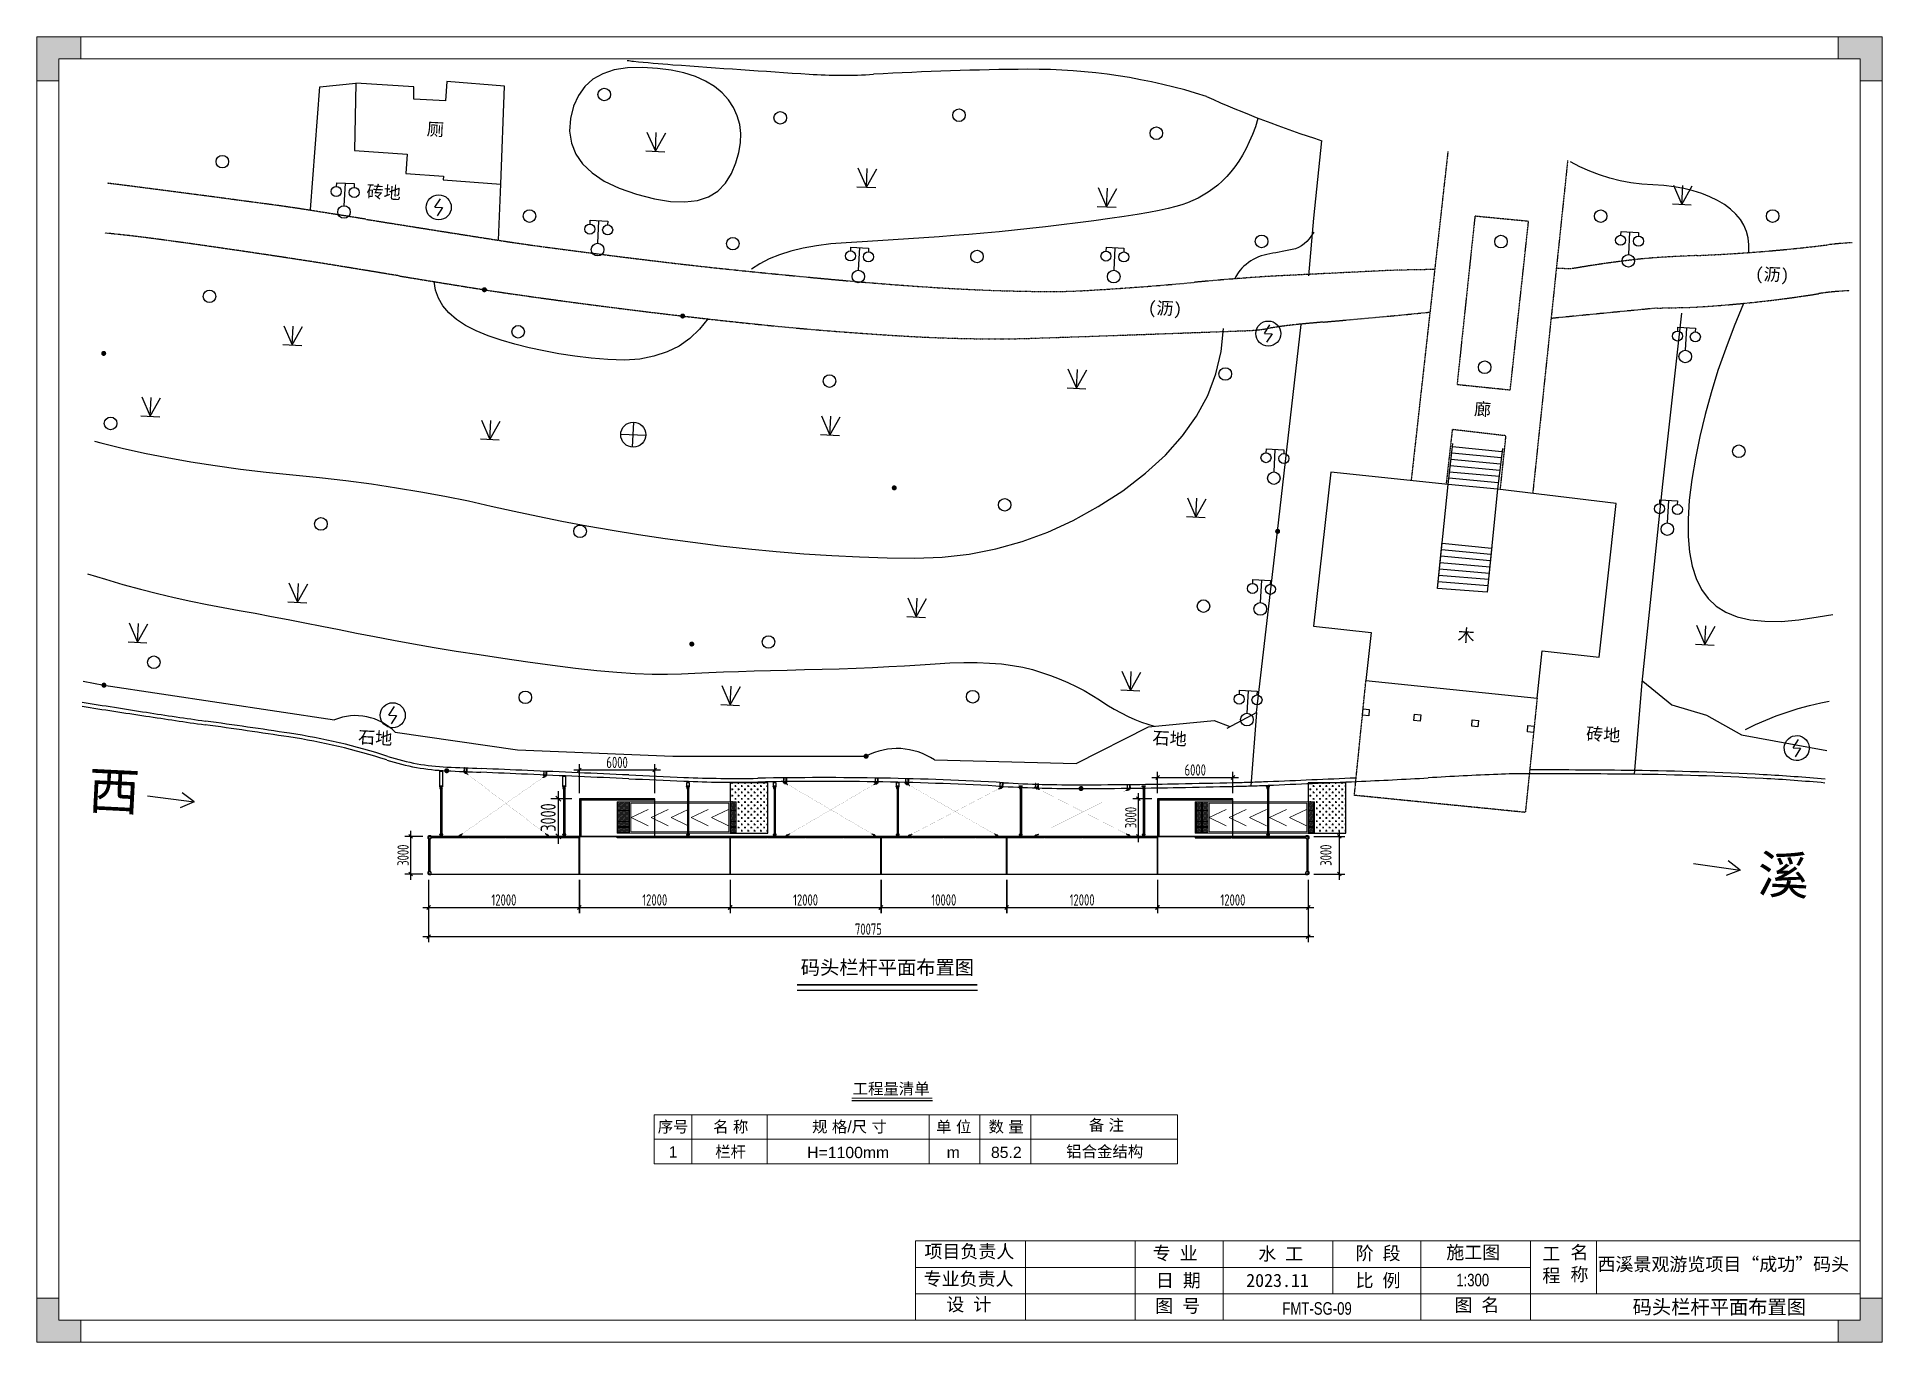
# Model space of a CAD drawing. Header units: millimetres. Extents: x 4 to 2106212, y -117026 to 198097.
# Drawn here: x 1649514 to 1796513, y 86526 to 190477 of the extents above; entities that cross this region are included whole.
import ezdxf
from ezdxf.enums import TextEntityAlignment as Align

# ---------------------------------------------------------------- set-up
doc = ezdxf.new("R2010")
doc.units = ezdxf.units.MM
for name, pattern in [('CENTER', [0.6, 0.375, -0.075, 0.075, -0.075]), ('DASHDOT2', [12.7, 6.35, -3.175, 0, -3.175]), ('DASHED2', [0.375, 0.25, -0.125]), ('HIDDEN', [9.525, 6.35, -3.175]), ('X32', [1.5, 1, -0.5]), ('X6', [2, 1, -1])]:
    doc.linetypes.add(name, pattern=pattern)
for name, color, linetype in [('0 @ 1', 7, 'Continuous'), ('BS-Annectent', 115, 'Continuous'), ('HR-dimension', 9, 'Continuous'), ('HR-pontoon', 161, 'Continuous'), ('STEEL', 34, 'Continuous'), ('护角', 30, 'Continuous'), ('方管', 100, 'Continuous'), ('粗实线', 7, 'Continuous')]:
    doc.layers.add(name, color=color, linetype=linetype)
for name, color, linetype, lineweight in [('加强板', 140, 'Continuous', 18), ('图框', 7, 'Continuous', 13), ('扣板', 7, 'Continuous', 9), ('抱桩器', 1, 'Continuous', 18), ('文本', 3, 'Continuous', 13)]:
    doc.layers.add(name, color=color, linetype=linetype, lineweight=lineweight)
doc.styles.add('Arial', font='arial.ttf')
doc.styles.add('hztxt', font='ros1.shx', dxfattribs={"width": 0.8, "bigfont": 'hztxt.shx'})
doc.styles.get("Standard").update_dxf_attribs({"font": 'arial.ttf'})
doc.styles.add('宋体', font='')
doc.styles.get('宋体').set_extended_font_data('SimSun')
doc.linetypes.add('10422', pattern='A,2,[150,AAA.SHX,S=1,R=0,X=0,Y=1],2,[177,AAA.SHX,S=1,R=0,X=0,Y=0.8],1e-09', length=4)
doc.linetypes.add('444', pattern='A,4.5,[145,AAA.SHX,S=1,R=0,X=0,Y=1],4.5,-0.5,[146,AAA.SHX,S=1,R=0,X=0,Y=0],-0.5', length=10)
doc.dimstyles.new('DIM-300', dxfattribs={"dimscale": 300, "dimtxt": 3, "dimasz": 1, "dimexe": 1.5, "dimexo": 1.5, "dimgap": 0.5, "dimtad": 1, "dimdec": 0, "dimzin": 0, "dimdsep": 46, "dimtxsty": 'hztxt', "dimblk": 'OBLIQUE', "dimcen": 0, "dimdle": 1.5, "dimclrd": 9, "dimclre": 9, "dimclrt": 6, "dimadec": 0, "dimazin": 0, "dimtfac": 1, "dimtdec": 0, "dimtix": 1, "dimtofl": 0, "dimtmove": 2, "dimatfit": 0, "dimfxl": 5, "dimtolj": 1, "dimtzin": 0, "dimarcsym": 0})
doc.dimstyles.new('DIM-400', dxfattribs={"dimscale": 400, "dimtxt": 3, "dimasz": 1, "dimexe": 1.5, "dimexo": 1.5, "dimgap": 0.5, "dimtad": 1, "dimdec": 0, "dimzin": 0, "dimdsep": 46, "dimtxsty": 'hztxt', "dimblk": 'OBLIQUE', "dimcen": 0, "dimdle": 1.5, "dimclrd": 9, "dimclre": 9, "dimclrt": 6, "dimadec": 0, "dimazin": 0, "dimtfac": 1, "dimtdec": 0, "dimtix": 1, "dimtofl": 0, "dimtmove": 2, "dimatfit": 0, "dimfxl": 5, "dimtolj": 1, "dimtzin": 0, "dimarcsym": 0})
pattern_1 = [(135, (-669974.417, -109419.865), (5e-15, 84.852814), [50, -70]), (135, (-669974.417, -109398.65), (5e-15, 84.852814), [20, -100]), (135, (-669995.63, -109419.865), (5e-15, 84.852814), [20, -100])]
pattern_2 = [(135, (-673974.717, -109419.865), (5e-15, 84.852814), [50, -70]), (135, (-673974.717, -109398.65), (5e-15, 84.852814), [20, -100]), (135, (-673995.93, -109419.865), (5e-15, 84.852814), [20, -100])]
pattern_3 = [(40.81217054, (-573818.8873, 176698.6793), (-1.452584633, 1.682112997), []), (130.81217054, (-573818.8873, 176698.6793), (-4.5872822625, 1.911641361), [5.55625, -3.33375])]
pattern_4 = [(40.81217054, (-578777.1463, 176555.198), (-1.452584633, 1.682112997), []), (130.81217054, (-578777.1463, 176555.198), (-4.5872822625, 1.911641361), [5.55625, -3.33375])]
pattern_5 = [(225, (43212.285, 45564.743), (4.49012806, -4.49012806), []), (225, (43207.795, 45564.743), (4.49012806, -4.49012806), [7.9375, -1.5875, 0, -1.5875])]
pattern_6 = [(225, (-344287.005, -129412.7357), (4.49012806, -4.49012806), []), (225, (-344291.495, -129412.7357), (4.49012806, -4.49012806), [7.9375, -1.5875, 0, -1.5875])]

msp = doc.modelspace()

# ---------------------------------------------------------------- texts
at = {"layer": '文本', "color": 7, "style": 'Arial'}
for p in [(1710365.8712, 116367.7171), (1776642.3482, 89323.3762)]:
    msp.add_text('码头栏杆平面布置图', height=1125, dxfattribs=at).set_placement(p, align=Align.MIDDLE_LEFT)
at = {"layer": '文本', "color": 7}
msp.add_text('工程量清单', height=900, dxfattribs=at).set_placement((1714498.7102, 106708.8654), align=Align.MIDDLE_LEFT)
for s, p in [('备 注', (1734713.4314, 103827.1507)), ('序号', (1700198.9363, 103696.9482)), ('名 称', (1704789.5819, 103696.9482)), ('规 格/尺 寸', (1714251.8332, 103696.9482)), ('单 位', (1722559.9107, 103696.9482)), ('数 量', (1726730.1421, 103696.9482)), ('1', (1700197.4811, 101668.9729)), ('栏杆', (1704780.5741, 101711.3467)), ('H=1100mm', (1714146.5705, 101627.6325)), ('m', (1722517.9291, 101637.3417)), ('85.2', (1726742.6108, 101637.3417)), ('铝合金结构', (1734582.5303, 101729.2164))]:
    msp.add_text(s, height=900, dxfattribs=at).set_placement(p, align=Align.MIDDLE)
at = {"layer": '文本', "style": 'Arial', "width": 0.75}
for s, p in [('1:300', (1762587.1169, 90668.5118)), ('FMT-SG-09', (1748735.7211, 88405.3744))]:
    msp.add_text(s, height=1000, dxfattribs=at).set_placement(p, align=Align.BOTTOM_LEFT)

# ---------------------------------------------------------------- blocks, each defined once
blk = doc.blocks.new('*U581')
at = {"layer": '抱桩器'}
h = blk.add_hatch(dxfattribs=at)
h.set_pattern_fill('GOST_GLASS', color=252, scale=10, angle=90)
h.set_pattern_definition(pattern_1)
h.paths.add_polyline_path([(-3750, 1250), (-3750, -1250), (-4750, -1250), (-4750, 1250)])
h = blk.add_hatch(dxfattribs=at)
h.set_pattern_fill('GOST_GLASS', color=252, scale=10, angle=90)
h.set_pattern_definition(pattern_2)
h.paths.add_polyline_path([(4250, 1250), (4250, -1250), (4750, -1250), (4750, 1250)])
at = {"layer": '抱桩器', "color": 252}
for points in [[(-3750, 1250), (-3750, -1250), (-4750, -1250), (-4750, 1250)], [(4250, -1250), (-3750, -1250), (-3750, 1250), (4250, 1250)], [(4150, -1150), (-3650, -1150), (-3650, 1150), (4150, 1150)], [(4250, 1250), (4250, -1250), (4750, -1250), (4750, 1250)]]:
    blk.add_lwpolyline(points, close=True, dxfattribs=at)
for points in [[(-2284, -650), (-3634, 0), (-2284, 650)], [(-684, -650), (-2034, 0), (-684, 650)], [(916, -650), (-434, 0), (916, 650)], [(2516, -650), (1166, 0), (2516, 650)], [(4116, -650), (2766, 0), (4116, 650)]]:
    blk.add_lwpolyline(points, dxfattribs=at)
blk = doc.blocks.new('*U582')
at = {"color": 0, "linetype": 'ByBlock', "lineweight": -2, "transparency": 16777216}
blk.add_blockref('*U581', (0, 0), dxfattribs=at)
blk = doc.blocks.new('*U583')
at = {"layer": '抱桩器'}
h = blk.add_hatch(dxfattribs=at)
h.set_pattern_fill('GOST_GLASS', color=252, scale=10, angle=90)
h.set_pattern_definition(pattern_1)
h.paths.add_polyline_path([(-3750, 1250), (-3750, -1250), (-4750, -1250), (-4750, 1250)])
h = blk.add_hatch(dxfattribs=at)
h.set_pattern_fill('GOST_GLASS', color=252, scale=10, angle=90)
h.set_pattern_definition(pattern_2)
h.paths.add_polyline_path([(4250, 1250), (4250, -1250), (4750, -1250), (4750, 1250)])
at = {"layer": '抱桩器', "color": 252}
for points in [[(-3750, 1250), (-3750, -1250), (-4750, -1250), (-4750, 1250)], [(4250, -1250), (-3750, -1250), (-3750, 1250), (4250, 1250)], [(4150, -1150), (-3650, -1150), (-3650, 1150), (4150, 1150)], [(4250, 1250), (4250, -1250), (4750, -1250), (4750, 1250)]]:
    blk.add_lwpolyline(points, close=True, dxfattribs=at)
for points in [[(-2284, -650), (-3634, 0), (-2284, 650)], [(-684, -650), (-2034, 0), (-684, 650)], [(916, -650), (-434, 0), (916, 650)], [(2516, -650), (1166, 0), (2516, 650)], [(4116, -650), (2766, 0), (4116, 650)]]:
    blk.add_lwpolyline(points, dxfattribs=at)
blk = doc.blocks.new('*U584')
at = {"color": 0, "linetype": 'ByBlock', "lineweight": -2, "transparency": 16777216}
blk.add_blockref('*U583', (0, 0), dxfattribs=at)
blk = doc.blocks.new('MT-ZP')
h = blk.add_hatch()
h.set_pattern_fill('CROSS', color=252, scale=40)
h.paths.add_polyline_path([(680224, 262476), (680224, 260976), (680724, 260976), (680724, 258476), (683224, 258476), (683224, 262476)])
h = blk.add_hatch()
h.set_pattern_fill('CROSS', color=252, scale=40)
h.set_pattern_definition([(0, (46060, 0), (254, 254), [127, -381]), (90, (46123.5, -63.5), (-254, 254), [127, -381])])
h.paths.add_polyline_path([(726284, 262476), (726284, 260976), (726784, 260976), (726784, 258476), (729284, 258476), (729284, 262476)])
at = {"layer": 'HR-pontoon', "color": 252}
for points in [[(680224, 258476), (683224, 258476), (683224, 262476), (680224, 262476)], [(726284, 258476), (729284, 258476), (729284, 262476), (726284, 262476)], [(668224, 261226), (668224, 258226), (674224, 258226), (674224, 261226)], [(714284, 261226), (714284, 258226), (720284, 258226), (720284, 261226)], [(656209, 258226), (656209, 255226), (668209, 255226), (668209, 258226)], [(668224, 258226), (668224, 255226), (680224, 255226), (680224, 258226)], [(680239, 258226), (680239, 255226), (692239, 255226), (692239, 258226)], [(692254, 258226), (692254, 255226), (702254, 255226), (702254, 258226)], [(702269, 258226), (702269, 255226), (714269, 255226), (714269, 258226)], [(714284, 258226), (714284, 255226), (726284, 255226), (726284, 258226)]]:
    blk.add_lwpolyline(points, close=True, dxfattribs=at)
at = {"color": 252}
for name, p in [('*U582', (675974, 259726)), ('*U584', (722034, 259726))]:
    blk.add_blockref(name, p, dxfattribs=at)
blk = doc.blocks.new('*U73')
blk.add_blockref('MT-ZP', (-692747, -252919))
blk = doc.blocks.new('*U74')
at = {"color": 0, "linetype": 'ByBlock', "lineweight": -2, "transparency": 16777216}
blk.add_blockref('*U73', (0, 0), dxfattribs=at)
blk = doc.blocks.new('_Oblique')
at = {"color": 0, "linetype": 'ByBlock', "lineweight": -2}
blk.add_line((-0.5, -0.5), (0.5, 0.5), dxfattribs=at)
blk = doc.blocks.new('*D558')
at = {"color": 9, "lineweight": -2, "transparency": 16777216}
for p, q in [((1738345, 131490), (1745245, 131490)), ((1738795, 130255), (1738795, 131940)), ((1744795, 130255), (1744795, 131940))]:
    blk.add_line(p, q, dxfattribs=at)
at = {"layer": 'Defpoints', "color": 0, "transparency": 16777216}
for p in [(1744795, 131490), (1738795, 129805), (1744795, 129805)]:
    blk.add_point(p, dxfattribs=at)
at = {"color": 9, "lineweight": -2, "transparency": 16777216, "xscale": 300, "yscale": 300, "zscale": 300, "rotation": 180}
blk.add_blockref('_Oblique', (1738795, 131490), dxfattribs=at)
at = {"color": 9, "lineweight": -2, "transparency": 16777216, "xscale": 300, "yscale": 300, "zscale": 300}
blk.add_blockref('_Oblique', (1744795, 131490), dxfattribs=at)
at = {"color": 6, "transparency": 16777216, "insert": (1741795, 132090), "char_height": 900, "attachment_point": 5, "style": 'hztxt'}
blk.add_mtext('\\A1;6000', dxfattribs=at)
blk = doc.blocks.new('*D559')
at = {"color": 9, "lineweight": -2, "transparency": 16777216}
for p, q in [((1692734, 130255), (1692734, 132544)), ((1698734, 130255), (1698734, 132544)), ((1692284, 132094), (1699184, 132094))]:
    blk.add_line(p, q, dxfattribs=at)
at = {"layer": 'Defpoints', "color": 0, "transparency": 16777216}
for p in [(1698734, 132094), (1692734, 129805), (1698734, 129805)]:
    blk.add_point(p, dxfattribs=at)
at = {"color": 9, "lineweight": -2, "transparency": 16777216, "xscale": 300, "yscale": 300, "zscale": 300, "rotation": 180}
blk.add_blockref('_Oblique', (1692734, 132094), dxfattribs=at)
at = {"color": 9, "lineweight": -2, "transparency": 16777216, "xscale": 300, "yscale": 300, "zscale": 300}
blk.add_blockref('_Oblique', (1698734, 132094), dxfattribs=at)
at = {"color": 6, "transparency": 16777216, "insert": (1695734, 132694), "char_height": 900, "attachment_point": 5, "style": 'hztxt'}
blk.add_mtext('\\A1;6000', dxfattribs=at)
blk = doc.blocks.new('*D567')
at = {"color": 9, "lineweight": -2, "transparency": 16777216}
for p, q in [((1680270, 126805), (1678834, 126805)), ((1679284, 127255), (1679284, 123355)), ((1680270, 123805), (1678834, 123805))]:
    blk.add_line(p, q, dxfattribs=at)
at = {"layer": 'Defpoints', "color": 0, "transparency": 16777216}
for p in [(1680720, 126805), (1679284, 123805), (1680720, 123805)]:
    blk.add_point(p, dxfattribs=at)
at = {"color": 9, "lineweight": -2, "transparency": 16777216, "xscale": 300, "yscale": 300, "zscale": 300}
for p, rotation in [((1679284, 126805), 90), ((1679284, 123805), 270)]:
    blk.add_blockref('_Oblique', p, dxfattribs=dict(at, rotation=rotation))
at = {"color": 6, "transparency": 16777216, "insert": (1678684, 125305), "char_height": 900, "attachment_point": 5, "rotation": 90, "style": 'hztxt'}
blk.add_mtext('\\A1;3000', dxfattribs=at)
blk = doc.blocks.new('*D568')
at = {"color": 9, "lineweight": -2, "transparency": 16777216}
for p, q in [((1751245, 126805), (1753717, 126805)), ((1753267, 127255), (1753267, 123355)), ((1751245, 123805), (1753717, 123805))]:
    blk.add_line(p, q, dxfattribs=at)
at = {"layer": 'Defpoints', "color": 0, "transparency": 16777216}
for p in [(1750795, 126805), (1750795, 123805), (1753267, 123805)]:
    blk.add_point(p, dxfattribs=at)
at = {"color": 9, "lineweight": -2, "transparency": 16777216, "xscale": 300, "yscale": 300, "zscale": 300}
for p, rotation in [((1753267, 126805), 90), ((1753267, 123805), 270)]:
    blk.add_blockref('_Oblique', p, dxfattribs=dict(at, rotation=rotation))
at = {"color": 6, "transparency": 16777216, "insert": (1752204, 125305), "char_height": 900, "attachment_point": 5, "rotation": 90, "style": 'hztxt'}
blk.add_mtext('\\A1;3000', dxfattribs=at)
blk = doc.blocks.new('*D560')
at = {"color": 9, "lineweight": -2, "transparency": 16777216}
for p, q in [((1680719, 123355), (1680719, 120688)), ((1692719, 123355), (1692719, 120688)), ((1680269, 121138), (1693169, 121138))]:
    blk.add_line(p, q, dxfattribs=at)
at = {"layer": 'Defpoints', "color": 0, "transparency": 16777216}
for p in [(1680719, 123805), (1692719, 123805), (1692719, 121138)]:
    blk.add_point(p, dxfattribs=at)
at = {"color": 9, "lineweight": -2, "transparency": 16777216, "xscale": 300, "yscale": 300, "zscale": 300, "rotation": 180}
blk.add_blockref('_Oblique', (1680719, 121138), dxfattribs=at)
at = {"color": 9, "lineweight": -2, "transparency": 16777216, "xscale": 300, "yscale": 300, "zscale": 300}
blk.add_blockref('_Oblique', (1692719, 121138), dxfattribs=at)
at = {"color": 6, "transparency": 16777216, "insert": (1686719, 121738), "char_height": 900, "attachment_point": 5, "style": 'hztxt'}
blk.add_mtext('\\A1;12000', dxfattribs=at)
blk = doc.blocks.new('*D561')
at = {"color": 9, "lineweight": -2, "transparency": 16777216}
for p, q in [((1692735, 123355), (1692735, 120688)), ((1704735, 123355), (1704735, 120688)), ((1692285, 121138), (1705185, 121138))]:
    blk.add_line(p, q, dxfattribs=at)
at = {"layer": 'Defpoints', "color": 0, "transparency": 16777216}
for p in [(1692735, 123805), (1704735, 123805), (1704735, 121138)]:
    blk.add_point(p, dxfattribs=at)
at = {"color": 9, "lineweight": -2, "transparency": 16777216, "xscale": 300, "yscale": 300, "zscale": 300, "rotation": 180}
blk.add_blockref('_Oblique', (1692735, 121138), dxfattribs=at)
at = {"color": 9, "lineweight": -2, "transparency": 16777216, "xscale": 300, "yscale": 300, "zscale": 300}
blk.add_blockref('_Oblique', (1704735, 121138), dxfattribs=at)
at = {"color": 6, "transparency": 16777216, "insert": (1698735, 121738), "char_height": 900, "attachment_point": 5, "style": 'hztxt'}
blk.add_mtext('\\A1;12000', dxfattribs=at)
blk = doc.blocks.new('*D562')
at = {"color": 9, "lineweight": -2, "transparency": 16777216}
for p, q in [((1704750, 123355), (1704750, 120688)), ((1716750, 123355), (1716750, 120688)), ((1704300, 121138), (1717200, 121138))]:
    blk.add_line(p, q, dxfattribs=at)
at = {"layer": 'Defpoints', "color": 0, "transparency": 16777216}
for p in [(1704750, 123805), (1716750, 123805), (1716750, 121138)]:
    blk.add_point(p, dxfattribs=at)
at = {"color": 9, "lineweight": -2, "transparency": 16777216, "xscale": 300, "yscale": 300, "zscale": 300, "rotation": 180}
blk.add_blockref('_Oblique', (1704750, 121138), dxfattribs=at)
at = {"color": 9, "lineweight": -2, "transparency": 16777216, "xscale": 300, "yscale": 300, "zscale": 300}
blk.add_blockref('_Oblique', (1716750, 121138), dxfattribs=at)
at = {"color": 6, "transparency": 16777216, "insert": (1710750, 121738), "char_height": 900, "attachment_point": 5, "style": 'hztxt'}
blk.add_mtext('\\A1;12000', dxfattribs=at)
blk = doc.blocks.new('*D563')
at = {"color": 9, "lineweight": -2, "transparency": 16777216}
for p, q in [((1716765, 123355), (1716765, 120688)), ((1726765, 123355), (1726765, 120688)), ((1716315, 121138), (1727215, 121138))]:
    blk.add_line(p, q, dxfattribs=at)
at = {"layer": 'Defpoints', "color": 0, "transparency": 16777216}
for p in [(1716765, 123805), (1726765, 123805), (1726765, 121138)]:
    blk.add_point(p, dxfattribs=at)
at = {"color": 9, "lineweight": -2, "transparency": 16777216, "xscale": 300, "yscale": 300, "zscale": 300, "rotation": 180}
blk.add_blockref('_Oblique', (1716765, 121138), dxfattribs=at)
at = {"color": 9, "lineweight": -2, "transparency": 16777216, "xscale": 300, "yscale": 300, "zscale": 300}
blk.add_blockref('_Oblique', (1726765, 121138), dxfattribs=at)
at = {"color": 6, "transparency": 16777216, "insert": (1721765, 121738), "char_height": 900, "attachment_point": 5, "style": 'hztxt'}
blk.add_mtext('\\A1;10000', dxfattribs=at)
blk = doc.blocks.new('*D564')
at = {"color": 9, "lineweight": -2, "transparency": 16777216}
for p, q in [((1726780, 123355), (1726780, 120688)), ((1738780, 123355), (1738780, 120688)), ((1726330, 121138), (1739230, 121138))]:
    blk.add_line(p, q, dxfattribs=at)
at = {"layer": 'Defpoints', "color": 0, "transparency": 16777216}
for p in [(1726780, 123805), (1738780, 123805), (1738780, 121138)]:
    blk.add_point(p, dxfattribs=at)
at = {"color": 9, "lineweight": -2, "transparency": 16777216, "xscale": 300, "yscale": 300, "zscale": 300, "rotation": 180}
blk.add_blockref('_Oblique', (1726780, 121138), dxfattribs=at)
at = {"color": 9, "lineweight": -2, "transparency": 16777216, "xscale": 300, "yscale": 300, "zscale": 300}
blk.add_blockref('_Oblique', (1738780, 121138), dxfattribs=at)
at = {"color": 6, "transparency": 16777216, "insert": (1732780, 121738), "char_height": 900, "attachment_point": 5, "style": 'hztxt'}
blk.add_mtext('\\A1;12000', dxfattribs=at)
blk = doc.blocks.new('*D565')
at = {"color": 9, "lineweight": -2, "transparency": 16777216}
for p, q in [((1738795, 123355), (1738795, 120688)), ((1750795, 123355), (1750795, 120688)), ((1738345, 121138), (1751245, 121138))]:
    blk.add_line(p, q, dxfattribs=at)
at = {"layer": 'Defpoints', "color": 0, "transparency": 16777216}
for p in [(1738795, 123805), (1750795, 123805), (1750795, 121138)]:
    blk.add_point(p, dxfattribs=at)
at = {"color": 9, "lineweight": -2, "transparency": 16777216, "xscale": 300, "yscale": 300, "zscale": 300, "rotation": 180}
blk.add_blockref('_Oblique', (1738795, 121138), dxfattribs=at)
at = {"color": 9, "lineweight": -2, "transparency": 16777216, "xscale": 300, "yscale": 300, "zscale": 300}
blk.add_blockref('_Oblique', (1750795, 121138), dxfattribs=at)
at = {"color": 6, "transparency": 16777216, "insert": (1744795, 121738), "char_height": 900, "attachment_point": 5, "style": 'hztxt'}
blk.add_mtext('\\A1;12000', dxfattribs=at)
blk = doc.blocks.new('*D566')
at = {"color": 9, "lineweight": -2, "transparency": 16777216}
for p, q in [((1680719, 123355), (1680719, 118368)), ((1750794, 123355), (1750794, 118368)), ((1680269, 118818), (1751244, 118818))]:
    blk.add_line(p, q, dxfattribs=at)
at = {"layer": 'Defpoints', "color": 0, "transparency": 16777216}
for p in [(1680719, 123805), (1750794, 123805), (1750794, 118818)]:
    blk.add_point(p, dxfattribs=at)
at = {"color": 9, "lineweight": -2, "transparency": 16777216, "xscale": 300, "yscale": 300, "zscale": 300, "rotation": 180}
blk.add_blockref('_Oblique', (1680719, 118818), dxfattribs=at)
at = {"color": 9, "lineweight": -2, "transparency": 16777216, "xscale": 300, "yscale": 300, "zscale": 300}
blk.add_blockref('_Oblique', (1750794, 118818), dxfattribs=at)
at = {"color": 6, "transparency": 16777216, "insert": (1715757, 119418), "char_height": 900, "attachment_point": 5, "style": 'hztxt'}
blk.add_mtext('\\A1;70075', dxfattribs=at)
blk = doc.blocks.new('*U1250')
at = {"layer": '加强板'}
blk.add_lwpolyline([(70, -40), (-70, -40), (-70, 40), (70, 40)], close=True, dxfattribs=at)
for points in [[(-54.2, 19), (-45.8, 19)], [(-50, 23.2), (-50, 14.8)], [(45.8, 19), (54.2, 19)], [(50, 23.2), (50, 14.8)], [(-54.2, -19), (-45.8, -19)], [(-50, -14.8), (-50, -23.2)], [(45.8, -19), (54.2, -19)], [(50, -14.8), (50, -23.2)]]:
    blk.add_lwpolyline(points, dxfattribs=at)
for centre in [(-50, 19), (50, 19), (-50, -19), (50, -19)]:
    blk.add_circle(centre, 7, dxfattribs=at)
at = {"layer": '方管', "color": 6}
blk.add_lwpolyline([(-25, 25), (25, 25), (25, -25), (-25, -25)], close=True, dxfattribs=at)
blk = doc.blocks.new('*U1251')
at = {"color": 0, "linetype": 'ByBlock', "lineweight": -2, "transparency": 16777216}
for p in [(0, 0), (920, 0), (1840, 0), (2760, 0)]:
    blk.add_blockref('*U1250', p, dxfattribs=at)
blk = doc.blocks.new('*U1252')
at = {"layer": '加强板'}
blk.add_lwpolyline([(70, -40), (-70, -40), (-70, 40), (70, 40)], close=True, dxfattribs=at)
for points in [[(-54.2, 19), (-45.8, 19)], [(-50, 23.2), (-50, 14.8)], [(45.8, 19), (54.2, 19)], [(50, 23.2), (50, 14.8)], [(-54.2, -19), (-45.8, -19)], [(-50, -14.8), (-50, -23.2)], [(45.8, -19), (54.2, -19)], [(50, -14.8), (50, -23.2)]]:
    blk.add_lwpolyline(points, dxfattribs=at)
for centre in [(-50, 19), (50, 19), (-50, -19), (50, -19)]:
    blk.add_circle(centre, 7, dxfattribs=at)
at = {"layer": '方管', "color": 6}
blk.add_lwpolyline([(-25, 25), (25, 25), (25, -25), (-25, -25)], close=True, dxfattribs=at)
blk = doc.blocks.new('*U1253')
at = {"color": 0, "linetype": 'ByBlock', "lineweight": -2, "transparency": 16777216}
for p in [(0, 0), (920, 0), (1840, 0), (2760, 0)]:
    blk.add_blockref('*U1252', p, dxfattribs=at)
blk = doc.blocks.new('*U1254')
at = {"layer": '加强板'}
blk.add_lwpolyline([(70, -40), (-70, -40), (-70, 40), (70, 40)], close=True, dxfattribs=at)
for points in [[(-54.2, 19), (-45.8, 19)], [(-50, 23.2), (-50, 14.8)], [(45.8, 19), (54.2, 19)], [(50, 23.2), (50, 14.8)], [(-54.2, -19), (-45.8, -19)], [(-50, -14.8), (-50, -23.2)], [(45.8, -19), (54.2, -19)], [(50, -14.8), (50, -23.2)]]:
    blk.add_lwpolyline(points, dxfattribs=at)
for centre in [(-50, 19), (50, 19), (-50, -19), (50, -19)]:
    blk.add_circle(centre, 7, dxfattribs=at)
at = {"layer": '方管', "color": 6}
blk.add_lwpolyline([(-25, 25), (25, 25), (25, -25), (-25, -25)], close=True, dxfattribs=at)
blk = doc.blocks.new('*U1255')
at = {"color": 0, "linetype": 'ByBlock', "lineweight": -2, "transparency": 16777216}
for p in [(0, 0), (920, 0), (1840, 0), (2760, 0)]:
    blk.add_blockref('*U1254', p, dxfattribs=at)
blk = doc.blocks.new('*U1256')
at = {"layer": '加强板'}
blk.add_lwpolyline([(70, -40), (-70, -40), (-70, 40), (70, 40)], close=True, dxfattribs=at)
for points in [[(-54.2, 19), (-45.8, 19)], [(-50, 23.2), (-50, 14.8)], [(45.8, 19), (54.2, 19)], [(50, 23.2), (50, 14.8)], [(-54.2, -19), (-45.8, -19)], [(-50, -14.8), (-50, -23.2)], [(45.8, -19), (54.2, -19)], [(50, -14.8), (50, -23.2)]]:
    blk.add_lwpolyline(points, dxfattribs=at)
for centre in [(-50, 19), (50, 19), (-50, -19), (50, -19)]:
    blk.add_circle(centre, 7, dxfattribs=at)
at = {"layer": '方管', "color": 6}
blk.add_lwpolyline([(-25, 25), (25, 25), (25, -25), (-25, -25)], close=True, dxfattribs=at)
blk = doc.blocks.new('*U1257')
at = {"color": 0, "linetype": 'ByBlock', "lineweight": -2, "transparency": 16777216}
for p in [(0, 0), (1200, 0), (2400, 0)]:
    blk.add_blockref('*U1256', p, dxfattribs=at)
blk = doc.blocks.new('*U1258')
at = {"layer": '加强板'}
blk.add_lwpolyline([(70, -40), (-70, -40), (-70, 40), (70, 40)], close=True, dxfattribs=at)
for points in [[(-54.2, 19), (-45.8, 19)], [(-50, 23.2), (-50, 14.8)], [(45.8, 19), (54.2, 19)], [(50, 23.2), (50, 14.8)], [(-54.2, -19), (-45.8, -19)], [(-50, -14.8), (-50, -23.2)], [(45.8, -19), (54.2, -19)], [(50, -14.8), (50, -23.2)]]:
    blk.add_lwpolyline(points, dxfattribs=at)
for centre in [(-50, 19), (50, 19), (-50, -19), (50, -19)]:
    blk.add_circle(centre, 7, dxfattribs=at)
at = {"layer": '方管', "color": 6}
blk.add_lwpolyline([(-25, 25), (25, 25), (25, -25), (-25, -25)], close=True, dxfattribs=at)
blk = doc.blocks.new('*U1259')
at = {"color": 0, "linetype": 'ByBlock', "lineweight": -2, "transparency": 16777216}
for p in [(0, 0), (920, 0), (1840, 0), (2760, 0)]:
    blk.add_blockref('*U1258', p, dxfattribs=at)
blk = doc.blocks.new('*U1262')
at = {"color": 252}
blk.add_lwpolyline([(-68, 68), (-69, 69)], dxfattribs=at)
blk.add_circle((-68, 68), 1, dxfattribs=at)
blk.add_arc((-38, 38), 42.4, 133.64949, 136.35051, dxfattribs=at)
at = {"layer": '护角', "color": 252, "linetype": 'Continuous', "lineweight": 15}
for p, q in [((-142, -75), (-142, 38)), ((-124, 38), (-142, 38)), ((-121, 38), (-124, 38)), ((-124, 38), (-124, -95)), ((-112, 38), (-121, 38)), ((-121, 38), (-121, -98)), ((-108, 38), (-112, 38)), ((-112, 38), (-112, -109)), ((-105, 38), (-108, 38)), ((-108, 38), (-108, -115)), ((-105, -115), (-105, 38)), ((-80, 62), (-78, 64)), ((-80, 62), (-71, 53)), ((-78, 64), (-76, 66)), ((-69, 55), (-78, 64)), ((-56, 46), (-76, 66)), ((-71, 53), (-69, 55)), ((-71, 53), (-71, -139)), ((-71, 53), (-68, 53)), ((-58, 44), (-69, 55)), ((-68, -139), (-68, 53)), ((-68, 53), (-42, 24)), ((-64, 78), (-66, 76)), ((-66, 76), (-46, 56)), ((-62, 80), (-64, 78)), ((-64, 78), (-55, 69)), ((-53, 71), (-62, 80)), ((-58, 44), (-56, 46)), ((-53, 71), (-55, 69)), ((-55, 69), (-44, 58)), ((139, 71), (-53, 71)), ((-53, 68), (-53, 71)), ((-53, 68), (139, 68)), ((-24, 42), (-53, 68)), ((-44, 58), (-46, 56)), ((-42, 24), (-42, -139)), ((-38, 142), (75, 142)), ((-38, 124), (-38, 142)), ((-38, 121), (-38, 124)), ((-38, 124), (95, 124)), ((-38, 112), (-38, 121)), ((-38, 121), (98, 121)), ((-38, 108), (-38, 112)), ((-38, 112), (109, 112)), ((-38, 105), (-38, 108)), ((115, 108), (-38, 108)), ((-38, 105), (115, 105)), ((-24, 42), (139, 42)), ((11, 141), (11, 140)), ((75, 142), (95, 124)), ((98, 124), (78, 140)), ((95, 124), (98, 121)), ((101, 122), (98, 124)), ((98, 121), (109, 112)), ((113, 112), (101, 122)), ((109, 112), (115, 108)), ((118, 107), (113, 112)), ((115, 105), (115, 108)), ((117, 105), (118, 107)), ((117, 105), (135, 90)), ((137, 92), (118, 107)), ((135, 90), (137, 92)), ((139, 83), (139, 71)), ((139, 83), (142, 83)), ((139, 71), (139, 68)), ((139, 71), (142, 71)), ((139, 68), (139, 42)), ((142, 42), (139, 42)), ((139, 42), (139, -42)), ((142, 71), (142, 83)), ((142, 42), (142, 71)), ((142, -42), (142, 42)), ((-124, -95), (-142, -75)), ((-140, -78), (-124, -98)), ((-121, -98), (-124, -95)), ((-124, -98), (-122, -101)), ((-122, -101), (-112, -113)), ((-112, -109), (-121, -98)), ((-108, -115), (-112, -109)), ((-112, -113), (-107, -118)), ((-105, -115), (-108, -115)), ((-105, -117), (-107, -118)), ((-107, -118), (-92, -137)), ((-90, -135), (-105, -117)), ((-90, -135), (-92, -137)), ((-71, -139), (-83, -139)), ((-83, -139), (-83, -142)), ((-83, -142), (-71, -142)), ((-71, -139), (-71, -142)), ((-68, -139), (-71, -139)), ((-71, -142), (-42, -142)), ((-42, -139), (-68, -139)), ((-42, -142), (-42, -139)), ((42, -139), (-42, -139)), ((-42, -142), (42, -142)), ((42, -142), (42, -139)), ((142, -42), (139, -42))]:
    blk.add_line(p, q, dxfattribs=at)
at = {"layer": '护角', "color": 252, "linetype": 'HIDDEN', "lineweight": 0}
for p, q in [((-119, 38), (-119, -101)), ((-119, 38), (-114, 38)), ((-114, 38), (-114, -106)), ((-114, 38), (-91, 38)), ((-91, 38), (-91, -134)), ((-91, 38), (-86, 38)), ((-86, 38), (-86, -136)), ((-38, 119), (101, 119)), ((-38, 119), (-38, 114)), ((-38, 114), (-38, 91)), ((-38, 114), (106, 114)), ((-38, 91), (134, 91)), ((-38, 91), (-38, 86)), ((-38, 86), (136, 86)), ((12, 139), (12, 140)), ((12, 139), (12, 139)), ((12, 99), (12, 139)), ((32, 99), (12, 99)), ((12, 49), (13, 50)), ((12, 49), (12, 48)), ((13, 49), (12, 48)), ((12, 48), (12, 48)), ((16, 44), (12, 48)), ((12, 48), (16, 44)), ((13, 48), (12, 48)), ((12, 48), (13, 48)), ((31, 98), (13, 98)), ((13, 49), (13, 50)), ((13, 49), (13, 50)), ((13, 49), (14, 49)), ((14, 49), (13, 49)), ((13, 49), (13, 49)), ((13, 49), (13, 49)), ((13, 49), (14, 49)), ((14, 49), (13, 48)), ((14, 47), (13, 48)), ((14, 47), (13, 48)), ((13, 48), (13, 48)), ((13, 48), (16, 45)), ((14, 47), (14, 47)), ((15, 48), (15, 47)), ((16, 47), (15, 47)), ((15, 47), (15, 46)), ((15, 47), (15, 47)), ((15, 47), (15, 47)), ((16, 47), (15, 47)), ((15, 47), (17, 45)), ((15, 47), (15, 47)), ((15, 47), (15, 47)), ((15, 47), (15, 47)), ((15, 47), (15, 47)), ((15, 47), (15, 47)), ((16, 45), (15, 46)), ((15, 46), (15, 46)), ((16, 45), (15, 46)), ((27, 97), (16, 97)), ((16, 69), (16, 97)), ((27, 69), (16, 69)), ((16, 48), (16, 48)), ((16, 48), (16, 48)), ((18, 47), (16, 48)), ((16, 48), (18, 47)), ((16, 48), (16, 48)), ((16, 47), (16, 48)), ((16, 47), (16, 47)), ((16, 47), (18, 46)), ((18, 46), (16, 47)), ((16, 47), (16, 47)), ((18, 47), (16, 47)), ((16, 47), (18, 47)), ((17, 45), (16, 45)), ((17, 44), (16, 45)), ((16, 44), (16, 45)), ((16, 44), (16, 45)), ((16, 44), (16, 45)), ((16, 45), (16, 45)), ((16, 45), (16, 45)), ((16, 45), (16, 45)), ((16, 44), (16, 44)), ((17, 44), (16, 44)), ((17, 44), (17, 44)), ((18, 47), (18, 47)), ((18, 47), (18, 47)), ((18, 47), (18, 46)), ((18, 47), (18, 46)), ((18, 47), (18, 47)), ((18, 47), (18, 46)), ((18, 46), (18, 46)), ((18, 46), (18, 46)), ((18, 46), (19, 46)), ((18, 46), (18, 46)), ((19, 46), (18, 46)), ((27, 97), (27, 69)), ((32, 139), (32, 99)), ((67, 102), (67, 110)), ((67, 110), (67, 110)), ((67, 71), (67, 102)), ((72, 115), (72, 103)), ((72, 115), (101, 115)), ((72, 103), (72, 115)), ((72, 115), (100, 115)), ((72, 115), (72, 115)), ((72, 103), (72, 71)), ((72, 103), (118, 103)), ((72, 68), (72, 71)), ((72, 71), (139, 71)), ((72, 71), (72, 68)), ((101, 119), (75, 142)), ((137, 81), (99, 43)), ((101, 115), (100, 115)), ((106, 114), (101, 119)), ((118, 103), (101, 115)), ((101, 115), (118, 103)), ((134, 91), (106, 114)), ((135, 89), (118, 103)), ((134, 90), (134, 91)), ((140, 88), (136, 86)), ((136, 3), (137, 81)), ((137, 81), (137, 83)), ((142, 83), (137, 83)), ((142, 81), (137, 81)), ((139, 71), (139, 82)), ((139, 68), (139, 71)), ((139, 71), (139, 68)), ((-142, -75), (-119, -101)), ((-139, -12), (-99, -12)), ((-99, -32), (-139, -32)), ((-119, -101), (-114, -106)), ((-103, -72), (-115, -72)), ((-115, -72), (-115, -72)), ((-115, -72), (-115, -101)), ((-115, -72), (-103, -72)), ((-115, -100), (-115, -72)), ((-115, -101), (-115, -100)), ((-115, -101), (-103, -118)), ((-103, -118), (-115, -101)), ((-114, -106), (-91, -134)), ((-110, -67), (-102, -67)), ((-110, -67), (-110, -67)), ((-71, -72), (-103, -72)), ((-103, -72), (-103, -118)), ((-103, -118), (-89, -135)), ((-102, -67), (-71, -67)), ((-99, -32), (-99, -12)), ((-98, -13), (-98, -31)), ((-97, -27), (-97, -16)), ((-97, -16), (-69, -16)), ((-69, -27), (-97, -27)), ((-91, -134), (-90, -134)), ((-86, -136), (-88, -140)), ((-83, -137), (-83, -142)), ((-83, -137), (-81, -137)), ((-82, -139), (-71, -139)), ((-43, -99), (-81, -137)), ((-81, -137), (-3, -136)), ((-81, -137), (-81, -142)), ((-71, -72), (-68, -72)), ((-71, -139), (-71, -72)), ((-71, -72), (-68, -72)), ((-71, -139), (-68, -139)), ((-68, -139), (-71, -139)), ((-69, -16), (-69, -27))]:
    blk.add_line(p, q, dxfattribs=at)
at = {"layer": '护角', "color": 252, "linetype": 'HIDDEN', "lineweight": 0, "flags": 128}
for points in [[(72, 103), (71, 103), (70, 103), (69, 103), (68, 103), (67, 103), (67, 103), (67, 102), (67, 102)], [(72, 103), (71, 103), (70, 103), (69, 103), (68, 103), (67, 103), (67, 103), (67, 102), (67, 102)], [(109, 115), (109, 115), (108, 115), (108, 115), (108, 115), (107, 115), (107, 114), (106, 114), (106, 114)], [(137, 92), (137, 92), (136, 92), (136, 92), (136, 92), (135, 92), (135, 92), (134, 91), (134, 91)], [(137, 92), (137, 92), (137, 92), (136, 92), (136, 92), (135, 92), (135, 91), (134, 91), (134, 90)], [(-114, -106), (-114, -106), (-114, -107), (-115, -107), (-115, -108), (-115, -108), (-115, -108), (-115, -109), (-115, -109)], [(-102, -67), (-102, -67), (-103, -67), (-103, -67), (-103, -68), (-103, -69), (-103, -70), (-103, -71), (-103, -72)], [(-102, -67), (-102, -67), (-103, -67), (-103, -67), (-103, -68), (-103, -69), (-103, -70), (-103, -71), (-103, -72)], [(-91, -134), (-91, -134), (-92, -135), (-92, -135), (-92, -136), (-92, -136), (-92, -136), (-92, -137), (-92, -137)], [(-90, -134), (-91, -134), (-91, -135), (-92, -135), (-92, -136), (-92, -136), (-92, -137), (-92, -137), (-92, -137)]]:
    blk.add_lwpolyline(points, dxfattribs=at)
at = {"layer": '护角', "color": 252, "linetype": 'HIDDEN', "lineweight": 0}
for radius in [5.15, 5.45, 4.85, 4.21, 4.51, 3.91]:
    blk.add_circle((15, 47), radius, dxfattribs=at)
at = {"layer": '护角', "color": 252, "linetype": 'Continuous', "lineweight": 15}
for centre, radius, start, end in [((-38, 38), 103, 90, 180), ((-38, 38), 85.9, 90, 180), ((-38, 38), 82.8, 90, 180), ((-38, 38), 73.2, 90, 180), ((-38, 38), 70, 90, 180), ((-38, 38), 67, 90, 180), ((-71, 71), 13, 45, 225), ((-71, 71), 10, 45, 225), ((-71, 71), 7, 45, 225), ((-71, 53), 3, 360, 45), ((-53, 71), 3, 225, 270), ((75, 137), 5, 50.79345, 89.41517), ((96, 121), 3.51, 52.87496, 107.33356), ((100, 119), 2.82, 63.88427, 133.03824), ((111, 110), 2.82, 63.88427, 133.03824), ((115, 103), 5, 50.79345, 90), ((115, 103), 2, 50.79345, 90), ((130, 83), 9, 360, 50.79345), ((130, 83), 12, 360, 50.79345), ((139, 71), 3, 270, 360), ((-137, -75), 5, 181.21878, 219.20655), ((-121, -96), 3.51, 162.66644, 217.12504), ((-119, -100), 2.82, 136.96176, 206.11573), ((-110, -111), 2.82, 136.96176, 206.11573), ((-103, -115), 5, 180, 219.20655), ((-103, -115), 2, 180, 219.20655), ((-83, -130), 12, 219.20655, 270), ((-83, -130), 9, 219.20655, 270), ((-71, -139), 3, 270, 360), ((42, -42), 97, 270, 360), ((42, -42), 100, 270, 360)]:
    blk.add_arc(centre, radius, start, end, dxfattribs=at)
at = {"layer": '护角', "color": 252, "linetype": 'HIDDEN', "lineweight": 0}
for centre, radius, start, end in [((-38, 38), 80.9, 90, 180), ((-38, 38), 75.1, 90, 180), ((-38, 38), 52.2, 90, 180), ((-38, 38), 47.5, 90, 180), ((13, 99), 1, 180, 270), ((13, 48), 0.6, 135, 225), ((13, 48), 0.3, 135, 225), ((14, 49), 0.6, 131.12771, 135), ((14, 48), 0.3, 135, 225), ((14, 49), 0.3, 131.12771, 135), ((14, 48), 0.6, 135, 225), ((15, 47), 0.3, 225, 315), ((15, 47), 0.6, 225, 315), ((15, 97), 1, 360, 90), ((15, 69), 1, 270, 360), ((16, 47), 0.3, 70.92801, 135), ((15, 47), 0.3, 135, 225), ((15, 47), 0.6, 135, 225), ((16, 47), 0.6, 70.92801, 135), ((16, 48), 0.3, 160.12496, 251.2356), ((16, 48), 0.6, 160.12496, 251.2356), ((16, 45), 0.3, 315, 45), ((16, 45), 0.3, 225, 315), ((16, 45), 0.6, 225, 315), ((16, 45), 0.6, 315, 45), ((18, 47), 0.3, 315, 71.2356), ((18, 47), 0.6, 315, 71.2356), ((18, 47), 0.3, 250.92801, 315), ((18, 47), 0.6, 250.92801, 315), ((28, 97), 1, 90, 180), ((28, 69), 1, 180, 270), ((31, 99), 1, 270, 360), ((64, 71), 3, 270, 360), ((72, 110), 5, 89.94824, 179.94815), ((72, 110), 5, 90, 180), ((100, 118), 3, 272.90885, 50.79345), ((102, 116), 3.28, 53.98184, 112.11928), ((101, 118), 3, 270.21036, 50.54619), ((113, 108), 6.12, 311.28206, 345.82511), ((131, 94), 6.12, 311.28206, 345.82511), ((130, 82), 9, 360, 50.79345), ((130, 83), 7, 360, 27.23878), ((138, -16), 19.7, 78.42088, 94.05926), ((94, -110), 121, 68.99209, 69.52145), ((138, 116), 113, 269.50522, 271.67924), ((139, 85), 3.55, 258.63095, 310.39069), ((139, 74), 3.55, 258.63095, 310.39069), ((-118, -100), 3, 219.20655, 357.20531), ((-116, -102), 3.28, 157.88072, 216.01816), ((-118, -101), 3, 219.45381, 359.78964), ((-110, -72), 5, 90.05185, 180.05176), ((-110, -72), 5, 90, 180), ((-108, -113), 6.12, 284.17489, 318.71794), ((-99, -13), 1, 360, 90), ((-99, -31), 1, 270, 360), ((-97, -15), 1, 180, 270), ((-97, -28), 1, 90, 180), ((-94, -131), 6.12, 284.17489, 318.71794), ((-82, -130), 9, 219.20655, 270), ((-83, -130), 7, 242.76122, 270), ((-85, -139), 3.55, 319.60931, 11.36905), ((-71, -64), 3, 270, 360), ((-74, -139), 3.55, 319.60931, 11.36905), ((-69, -15), 1, 270, 360), ((-69, -28), 1, 360, 90), ((16, -138), 19.7, 175.94074, 191.57912), ((110, -94), 121, 200.47855, 201.00791), ((-116, -138), 113, 358.32076, 0.49478), ((20, -138), 21.8, 351.15108, 2.60456), ((138, -20), 21.8, 267.39543, 278.84892)]:
    blk.add_arc(centre, radius, start, end, dxfattribs=at)
at = {"layer": '护角', "color": 252, "linetype": 'HIDDEN', "lineweight": 0, "extrusion": (0, 0, -1)}
for centre, major_axis, start_param, end_param in [((72, 71), (5, 0), 1.5707963, 3.1415927), ((72, 71), (5, 0), 1.5707963, 3.1415927), ((-71, -72), (0, 5), 0, 1.5707963), ((-71, -72), (0, 5), 0, 1.5707963)]:
    blk.add_ellipse(centre, major_axis=major_axis, ratio=0.1552914, start_param=start_param, end_param=end_param, dxfattribs=at)
at = {"layer": '护角', "color": 252, "linetype": 'Continuous', "lineweight": 15}
for points, knots in [([(-58, 44), (-57, 43), (-57, 42), (-55, 41), (-55, 40), (-53, 38), (-51, 36), (-49, 33), (-47, 31), (-46, 28), (-45, 28), (-44, 26), (-44, 26), (-43, 25), (-43, 25), (-42, 24)], [0, 0, 0, 0, 0.125, 0.125, 0.25, 0.25, 0.5, 0.5, 0.75, 0.75, 0.875, 0.875, 0.9375, 0.9375, 1, 1, 1, 1]), ([(-56, 46), (-55, 45), (-54, 44), (-53, 43), (-52, 42), (-51, 39), (-49, 37), (-47, 34), (-46, 32), (-45, 29), (-44, 28), (-44, 26), (-43, 26), (-43, 25), (-43, 25), (-43, 24), (-42, 24)], [0, 0, 0, 0, 0.125, 0.125, 0.25, 0.25, 0.5, 0.5, 0.75, 0.75, 0.875, 0.875, 0.9375, 0.96875, 0.96875, 1, 1, 1, 1]), ([(-46, 56), (-45, 55), (-44, 54), (-43, 53), (-42, 52), (-39, 51), (-37, 49), (-34, 47), (-32, 46), (-29, 45), (-28, 44), (-26, 44), (-26, 43), (-25, 43), (-25, 43), (-24, 43), (-24, 42)], [0, 0, 0, 0, 0.125, 0.125, 0.25, 0.25, 0.5, 0.5, 0.75, 0.75, 0.875, 0.875, 0.9375, 0.96875, 0.96875, 1, 1, 1, 1]), ([(-44, 58), (-43, 57), (-42, 57), (-41, 55), (-40, 55), (-38, 53), (-36, 51), (-33, 49), (-31, 47), (-28, 46), (-28, 45), (-26, 44), (-26, 44), (-25, 43), (-25, 43), (-24, 42)], [0, 0, 0, 0, 0.125, 0.125, 0.25, 0.25, 0.5, 0.5, 0.75, 0.75, 0.875, 0.875, 0.9375, 0.9375, 1, 1, 1, 1]), ([(32, 141), (32, 141), (31, 141), (29, 141), (26, 141), (23, 141), (19, 141), (15, 141), (13, 141), (11, 141), (11, 141), (11, 141)], [0, 0, 0, 0, 0.02912147, 0.16826443, 0.30651, 0.44426699, 0.58195819, 0.71979978, 0.85790044, 0.99634486, 1, 1, 1, 1]), ([(11, 140), (11, 140), (11, 140), (12, 140), (12, 140), (12, 140)], [0, 0, 0, 0, 0.3963252, 0.9707819, 1, 1, 1, 1]), ([(11, 140), (12, 140), (13, 139), (16, 139), (19, 138), (23, 138), (27, 139), (29, 139), (31, 139), (32, 140), (32, 140)], [0, 0, 0, 0, 0.1234912, 0.2626911, 0.4001011, 0.534841, 0.6681901, 0.8026278, 0.9397548, 1, 1, 1, 1]), ([(11, 140), (11, 140), (11, 140), (11, 140), (11, 140), (11, 140)], [0, 0, 0, 0, 0.053701, 0.9034618, 1, 1, 1, 1]), ([(12, 140), (12, 140), (12, 140), (14, 140), (16, 140), (19, 140), (23, 140), (26, 140), (29, 140), (31, 140), (32, 140), (31, 139), (31, 139)], [0, 0, 0, 0, 0.04287483, 0.15721862, 0.27147077, 0.38571558, 0.49994402, 0.61417815, 0.72863688, 0.8436234, 0.95865782, 1, 1, 1, 1]), ([(32, 140), (32, 140), (33, 140), (33, 140), (32, 141), (32, 141)], [0, 0, 0, 0, 0.2828193, 0.6113797, 1, 1, 1, 1]), ([(32, 140), (32, 140), (32, 140), (32, 140), (32, 140)], [0, 0, 0, 0, 0.7029713, 1, 1, 1, 1]), ([(-141, -11), (-141, -11), (-141, -12), (-141, -15), (-141, -18), (-141, -22), (-141, -25), (-141, -29), (-141, -31), (-141, -31), (-141, -31)], [0, 0, 0, 0, 0.13812814, 0.27512359, 0.41123873, 0.54705743, 0.68290652, 0.81895318, 0.95528061, 1, 1, 1, 1]), ([(-140, -11), (-140, -11), (-140, -11), (-140, -10), (-140, -11), (-141, -11)], [0, 0, 0, 0, 0.0876966, 0.4518003, 1, 1, 1, 1]), ([(-141, -31), (-141, -32), (-141, -32), (-140, -33), (-140, -33)], [0, 0, 0, 0, 0.5390718, 1, 1, 1, 1]), ([(-140, -12), (-140, -12), (-140, -11), (-140, -11), (-140, -11)], [0, 0, 0, 0, 0.5592896, 1, 1, 1, 1]), ([(-140, -32), (-140, -32), (-139, -31), (-139, -29), (-139, -26), (-138, -22), (-138, -19), (-139, -15), (-139, -13), (-140, -12), (-140, -11)], [0, 0, 0, 0, 0.0722268, 0.2107727, 0.3486926, 0.4843004, 0.6174752, 0.7501467, 0.8846864, 1, 1, 1, 1]), ([(-139, -32), (-139, -31), (-140, -31), (-140, -30), (-140, -28), (-140, -25), (-140, -22), (-140, -18), (-140, -15), (-140, -13), (-140, -12), (-139, -12), (-139, -12)], [0, 0, 0, 0, 0.0617351, 0.1691658, 0.2762034, 0.3833354, 0.4904576, 0.5975659, 0.7047766, 0.8124772, 0.9209048, 1, 1, 1, 1]), ([(-140, -32), (-140, -32), (-140, -32), (-140, -32), (-140, -32)], [0, 0, 0, 0, 0.3611742, 1, 1, 1, 1]), ([(-140, -33), (-140, -33), (-140, -33), (-140, -32), (-140, -32)], [0, 0, 0, 0, 0.4734421, 1, 1, 1, 1])]:
    blk.add_open_spline(points, degree=3, knots=knots, dxfattribs=at)
at = {"layer": '护角', "color": 252, "linetype": 'HIDDEN', "lineweight": 0}
for points, knots in [([(137, 3), (136, -1), (134, -5), (131, -13), (129, -17), (123, -28), (119, -35), (113, -44), (111, -46), (109, -49), (108, -51), (104, -56), (101, -60), (93, -69), (88, -76), (76, -88), (69, -93), (61, -100), (59, -101), (56, -104), (54, -105), (49, -109), (46, -112), (35, -119), (28, -123), (17, -129), (13, -131), (5, -134), (1, -136), (-3, -137)], [0, 0, 0, 0, 0.0625, 0.0625, 0.125, 0.125, 0.25, 0.25, 0.28125, 0.28125, 0.3125, 0.3125, 0.375, 0.375, 0.5, 0.5, 0.625, 0.625, 0.65625, 0.65625, 0.6875, 0.6875, 0.75, 0.75, 0.875, 0.875, 0.9375, 0.9375, 1, 1, 1, 1]), ([(-3, -136), (1, -135), (5, -133), (12, -130), (16, -128), (27, -122), (34, -117), (45, -110), (48, -108), (54, -104), (55, -103), (59, -100), (60, -99), (68, -92), (75, -87), (87, -75), (92, -68), (100, -59), (103, -55), (107, -50), (108, -49), (110, -45), (112, -43), (117, -35), (122, -27), (128, -16), (130, -12), (133, -5), (135, -1), (136, 3)], [0, 0, 0, 0, 0.0625, 0.0625, 0.125, 0.125, 0.25, 0.25, 0.3125, 0.3125, 0.34375, 0.34375, 0.375, 0.375, 0.5, 0.5, 0.625, 0.625, 0.6875, 0.6875, 0.71875, 0.71875, 0.75, 0.75, 0.875, 0.875, 0.9375, 0.9375, 1, 1, 1, 1]), ([(31, 139), (31, 139), (32, 139), (31, 139), (29, 138), (26, 138), (23, 137), (19, 137), (16, 138), (14, 138), (12, 139), (12, 139), (12, 139)], [0, 0, 0, 0, 0.0334371, 0.143125, 0.2512347, 0.3573737, 0.4627409, 0.5692311, 0.6777919, 0.7876546, 0.8973337, 1, 1, 1, 1]), ([(16, 48), (16, 48), (16, 48), (16, 48), (16, 48), (16, 49), (16, 49), (16, 49), (16, 49), (16, 50), (15, 50), (15, 50), (15, 50), (15, 50), (15, 50), (14, 50), (14, 50), (14, 50), (14, 50), (14, 50), (13, 50), (13, 49)], [0, 0, 0, 0, 0.0625, 0.0625, 0.125, 0.125, 0.25, 0.25, 0.375, 0.375, 0.5, 0.5, 0.625, 0.625, 0.6875, 0.6875, 0.75, 0.75, 0.875, 0.875, 1, 1, 1, 1]), ([(13, 50), (13, 50), (13, 50), (14, 50), (14, 50), (14, 50), (14, 50), (15, 50), (15, 50), (15, 50), (15, 50), (15, 50), (15, 50), (16, 50), (16, 50), (16, 50), (16, 49), (16, 49), (16, 49), (17, 49), (17, 49), (17, 48), (17, 48), (16, 48), (16, 48), (16, 48)], [0, 0, 0, 0, 0.125, 0.125, 0.25, 0.25, 0.3125, 0.3125, 0.375, 0.375, 0.4375, 0.4375, 0.5, 0.5, 0.625, 0.625, 0.75, 0.75, 0.8125, 0.8125, 0.875, 0.875, 0.9375, 0.9375, 1, 1, 1, 1]), ([(13, 49), (14, 49), (14, 49), (14, 49), (14, 50), (15, 50), (15, 50), (15, 50), (15, 49), (15, 49), (15, 49), (15, 49), (15, 49), (16, 49), (16, 49), (16, 49), (16, 49), (16, 48), (16, 48), (16, 48), (16, 48), (16, 48), (16, 48), (15, 47)], [0, 0, 0, 0, 0.125, 0.125, 0.25, 0.25, 0.375, 0.375, 0.4375, 0.4375, 0.5, 0.5, 0.5625, 0.5625, 0.625, 0.625, 0.75, 0.75, 0.8125, 0.8125, 0.875, 0.875, 1, 1, 1, 1]), ([(14, 49), (14, 49), (14, 49), (14, 49), (14, 49), (13, 49)], [0, 0, 0, 0, 0.5, 0.5, 1, 1, 1, 1]), ([(16, 48), (16, 48), (16, 48), (16, 48), (16, 48), (16, 49), (16, 49), (16, 49), (16, 49), (16, 49), (16, 49), (15, 49), (15, 50), (15, 50), (15, 50), (15, 50), (15, 50), (14, 50), (14, 50), (14, 50), (14, 50), (14, 49), (14, 49), (14, 49)], [0, 0, 0, 0, 0.0625, 0.0625, 0.125, 0.125, 0.1875, 0.1875, 0.25, 0.25, 0.375, 0.375, 0.5, 0.5, 0.625, 0.625, 0.6875, 0.6875, 0.75, 0.75, 0.875, 0.875, 1, 1, 1, 1]), ([(15, 48), (15, 48), (16, 48), (16, 49), (15, 49), (15, 49), (14, 49), (14, 49), (14, 49)], [0, 0, 0, 0, 0.5847663, 1.1130248, 1.6234599, 2.1356221, 2.635187, 3.2971074, 3.2971074, 3.2971074, 3.2971074]), ([(15, 48), (15, 48), (15, 48), (15, 48), (15, 47), (15, 47)], [0, 0, 0, 0, 0.5, 0.5, 1, 1, 1, 1]), ([(136, 86), (136, 87), (135, 88), (135, 89), (135, 89), (134, 90), (134, 90), (134, 90)], [0, 0, 0, 0, 0.5, 0.5, 0.75, 0.75, 1, 1, 1, 1]), ([(137, -42), (137, -34), (137, -27), (137, -12), (137, -5), (137, 3)], [0, 0, 0, 0, 0.5, 0.5, 1, 1, 1, 1]), ([(-139, -12), (-139, -12), (-139, -12), (-139, -12), (-138, -13), (-138, -16), (-137, -19), (-137, -22), (-138, -26), (-138, -29), (-139, -31), (-139, -31), (-139, -32), (-139, -32)], [0, 0, 0, 0, 0.0290965, 0.1004995, 0.2080784, 0.3136669, 0.4178999, 0.5225746, 0.6291464, 0.7374515, 0.8460962, 0.9539283, 1, 1, 1, 1]), ([(-90, -134), (-90, -134), (-90, -134), (-89, -135), (-89, -135), (-88, -135), (-87, -136), (-86, -136)], [0, 0, 0, 0, 0.25, 0.25, 0.5, 0.5, 1, 1, 1, 1]), ([(-3, -137), (5, -137), (12, -137), (27, -137), (34, -137), (42, -137)], [0, 0, 0, 0, 0.5, 0.5, 1, 1, 1, 1]), ([(42, -137), (45, -137), (48, -137), (54, -136), (57, -136), (62, -135), (64, -135), (67, -134), (68, -133), (73, -132), (75, -131), (81, -129), (84, -127), (88, -125), (90, -124), (92, -123), (94, -122), (97, -119), (100, -117), (105, -113), (107, -111), (111, -107), (114, -105), (116, -102), (117, -101), (117, -100), (118, -99), (119, -97), (120, -96), (123, -92), (124, -89), (127, -84), (129, -81), (131, -77), (131, -75), (132, -73), (132, -72), (133, -71), (133, -70), (134, -66), (135, -63), (136, -57), (136, -54), (137, -48), (137, -45), (137, -42)], [0, 0, 0, 0, 0.0625, 0.0625, 0.125, 0.125, 0.15625, 0.15625, 0.1875, 0.1875, 0.25, 0.25, 0.3125, 0.3125, 0.34375, 0.34375, 0.375, 0.375, 0.4375, 0.4375, 0.5, 0.5, 0.5625, 0.5625, 0.578125, 0.578125, 0.59375, 0.59375, 0.625, 0.625, 0.6875, 0.6875, 0.75, 0.75, 0.78125, 0.78125, 0.796875, 0.796875, 0.8125, 0.8125, 0.875, 0.875, 0.9375, 0.9375, 1, 1, 1, 1])]:
    blk.add_open_spline(points, degree=3, knots=knots, dxfattribs=at)
blk = doc.blocks.new('*U1263')
at = {"color": 0, "linetype": 'ByBlock', "lineweight": -2, "transparency": 16777216}
blk.add_blockref('*U1262', (0, 0), dxfattribs=at)
blk = doc.blocks.new('*U1264')
at = {"color": 252}
blk.add_lwpolyline([(-68, 68), (-69, 69)], dxfattribs=at)
blk.add_circle((-68, 68), 1, dxfattribs=at)
blk.add_arc((-38, 38), 42.4, 133.64949, 136.35051, dxfattribs=at)
at = {"layer": '护角', "color": 252, "linetype": 'Continuous', "lineweight": 15}
for p, q in [((-142, -75), (-142, 38)), ((-124, 38), (-142, 38)), ((-121, 38), (-124, 38)), ((-124, 38), (-124, -95)), ((-112, 38), (-121, 38)), ((-121, 38), (-121, -98)), ((-108, 38), (-112, 38)), ((-112, 38), (-112, -109)), ((-105, 38), (-108, 38)), ((-108, 38), (-108, -115)), ((-105, -115), (-105, 38)), ((-80, 62), (-78, 64)), ((-80, 62), (-71, 53)), ((-78, 64), (-76, 66)), ((-69, 55), (-78, 64)), ((-56, 46), (-76, 66)), ((-71, 53), (-69, 55)), ((-71, 53), (-71, -139)), ((-71, 53), (-68, 53)), ((-58, 44), (-69, 55)), ((-68, -139), (-68, 53)), ((-68, 53), (-42, 24)), ((-64, 78), (-66, 76)), ((-66, 76), (-46, 56)), ((-62, 80), (-64, 78)), ((-64, 78), (-55, 69)), ((-53, 71), (-62, 80)), ((-58, 44), (-56, 46)), ((-53, 71), (-55, 69)), ((-55, 69), (-44, 58)), ((139, 71), (-53, 71)), ((-53, 68), (-53, 71)), ((-53, 68), (139, 68)), ((-24, 42), (-53, 68)), ((-44, 58), (-46, 56)), ((-42, 24), (-42, -139)), ((-38, 142), (75, 142)), ((-38, 124), (-38, 142)), ((-38, 121), (-38, 124)), ((-38, 124), (95, 124)), ((-38, 112), (-38, 121)), ((-38, 121), (98, 121)), ((-38, 108), (-38, 112)), ((-38, 112), (109, 112)), ((-38, 105), (-38, 108)), ((115, 108), (-38, 108)), ((-38, 105), (115, 105)), ((-24, 42), (139, 42)), ((11, 141), (11, 140)), ((75, 142), (95, 124)), ((98, 124), (78, 140)), ((95, 124), (98, 121)), ((101, 122), (98, 124)), ((98, 121), (109, 112)), ((113, 112), (101, 122)), ((109, 112), (115, 108)), ((118, 107), (113, 112)), ((115, 105), (115, 108)), ((117, 105), (118, 107)), ((117, 105), (135, 90)), ((137, 92), (118, 107)), ((135, 90), (137, 92)), ((139, 83), (139, 71)), ((139, 83), (142, 83)), ((139, 71), (139, 68)), ((139, 71), (142, 71)), ((139, 68), (139, 42)), ((142, 42), (139, 42)), ((139, 42), (139, -42)), ((142, 71), (142, 83)), ((142, 42), (142, 71)), ((142, -42), (142, 42)), ((-124, -95), (-142, -75)), ((-140, -78), (-124, -98)), ((-121, -98), (-124, -95)), ((-124, -98), (-122, -101)), ((-122, -101), (-112, -113)), ((-112, -109), (-121, -98)), ((-108, -115), (-112, -109)), ((-112, -113), (-107, -118)), ((-105, -115), (-108, -115)), ((-105, -117), (-107, -118)), ((-107, -118), (-92, -137)), ((-90, -135), (-105, -117)), ((-90, -135), (-92, -137)), ((-71, -139), (-83, -139)), ((-83, -139), (-83, -142)), ((-83, -142), (-71, -142)), ((-71, -139), (-71, -142)), ((-68, -139), (-71, -139)), ((-71, -142), (-42, -142)), ((-42, -139), (-68, -139)), ((-42, -142), (-42, -139)), ((42, -139), (-42, -139)), ((-42, -142), (42, -142)), ((42, -142), (42, -139)), ((142, -42), (139, -42))]:
    blk.add_line(p, q, dxfattribs=at)
at = {"layer": '护角', "color": 252, "linetype": 'HIDDEN', "lineweight": 0}
for p, q in [((-119, 38), (-119, -101)), ((-119, 38), (-114, 38)), ((-114, 38), (-114, -106)), ((-114, 38), (-91, 38)), ((-91, 38), (-91, -134)), ((-91, 38), (-86, 38)), ((-86, 38), (-86, -136)), ((-38, 119), (101, 119)), ((-38, 119), (-38, 114)), ((-38, 114), (-38, 91)), ((-38, 114), (106, 114)), ((-38, 91), (134, 91)), ((-38, 91), (-38, 86)), ((-38, 86), (136, 86)), ((12, 139), (12, 140)), ((12, 139), (12, 139)), ((12, 99), (12, 139)), ((32, 99), (12, 99)), ((12, 49), (13, 50)), ((12, 49), (12, 48)), ((13, 49), (12, 48)), ((12, 48), (12, 48)), ((16, 44), (12, 48)), ((12, 48), (16, 44)), ((13, 48), (12, 48)), ((12, 48), (13, 48)), ((31, 98), (13, 98)), ((13, 49), (13, 50)), ((13, 49), (13, 50)), ((13, 49), (14, 49)), ((14, 49), (13, 49)), ((13, 49), (13, 49)), ((13, 49), (13, 49)), ((13, 49), (14, 49)), ((14, 49), (13, 48)), ((14, 47), (13, 48)), ((14, 47), (13, 48)), ((13, 48), (13, 48)), ((13, 48), (16, 45)), ((14, 47), (14, 47)), ((15, 48), (15, 47)), ((16, 47), (15, 47)), ((15, 47), (15, 46)), ((15, 47), (15, 47)), ((15, 47), (15, 47)), ((16, 47), (15, 47)), ((15, 47), (17, 45)), ((15, 47), (15, 47)), ((15, 47), (15, 47)), ((15, 47), (15, 47)), ((15, 47), (15, 47)), ((15, 47), (15, 47)), ((16, 45), (15, 46)), ((15, 46), (15, 46)), ((16, 45), (15, 46)), ((27, 97), (16, 97)), ((16, 69), (16, 97)), ((27, 69), (16, 69)), ((16, 48), (16, 48)), ((16, 48), (16, 48)), ((18, 47), (16, 48)), ((16, 48), (18, 47)), ((16, 48), (16, 48)), ((16, 47), (16, 48)), ((16, 47), (16, 47)), ((16, 47), (18, 46)), ((18, 46), (16, 47)), ((16, 47), (16, 47)), ((18, 47), (16, 47)), ((16, 47), (18, 47)), ((17, 45), (16, 45)), ((17, 44), (16, 45)), ((16, 44), (16, 45)), ((16, 44), (16, 45)), ((16, 44), (16, 45)), ((16, 45), (16, 45)), ((16, 45), (16, 45)), ((16, 45), (16, 45)), ((16, 44), (16, 44)), ((17, 44), (16, 44)), ((17, 44), (17, 44)), ((18, 47), (18, 47)), ((18, 47), (18, 47)), ((18, 47), (18, 46)), ((18, 47), (18, 46)), ((18, 47), (18, 47)), ((18, 47), (18, 46)), ((18, 46), (18, 46)), ((18, 46), (18, 46)), ((18, 46), (19, 46)), ((18, 46), (18, 46)), ((19, 46), (18, 46)), ((27, 97), (27, 69)), ((32, 139), (32, 99)), ((67, 102), (67, 110)), ((67, 110), (67, 110)), ((67, 71), (67, 102)), ((72, 115), (72, 103)), ((72, 115), (101, 115)), ((72, 103), (72, 115)), ((72, 115), (100, 115)), ((72, 115), (72, 115)), ((72, 103), (72, 71)), ((72, 103), (118, 103)), ((72, 68), (72, 71)), ((72, 71), (139, 71)), ((72, 71), (72, 68)), ((101, 119), (75, 142)), ((137, 81), (99, 43)), ((101, 115), (100, 115)), ((106, 114), (101, 119)), ((118, 103), (101, 115)), ((101, 115), (118, 103)), ((134, 91), (106, 114)), ((135, 89), (118, 103)), ((134, 90), (134, 91)), ((140, 88), (136, 86)), ((136, 3), (137, 81)), ((137, 81), (137, 83)), ((142, 83), (137, 83)), ((142, 81), (137, 81)), ((139, 71), (139, 82)), ((139, 68), (139, 71)), ((139, 71), (139, 68)), ((-142, -75), (-119, -101)), ((-139, -12), (-99, -12)), ((-99, -32), (-139, -32)), ((-119, -101), (-114, -106)), ((-103, -72), (-115, -72)), ((-115, -72), (-115, -72)), ((-115, -72), (-115, -101)), ((-115, -72), (-103, -72)), ((-115, -100), (-115, -72)), ((-115, -101), (-115, -100)), ((-115, -101), (-103, -118)), ((-103, -118), (-115, -101)), ((-114, -106), (-91, -134)), ((-110, -67), (-102, -67)), ((-110, -67), (-110, -67)), ((-71, -72), (-103, -72)), ((-103, -72), (-103, -118)), ((-103, -118), (-89, -135)), ((-102, -67), (-71, -67)), ((-99, -32), (-99, -12)), ((-98, -13), (-98, -31)), ((-97, -27), (-97, -16)), ((-97, -16), (-69, -16)), ((-69, -27), (-97, -27)), ((-91, -134), (-90, -134)), ((-86, -136), (-88, -140)), ((-83, -137), (-83, -142)), ((-83, -137), (-81, -137)), ((-82, -139), (-71, -139)), ((-43, -99), (-81, -137)), ((-81, -137), (-3, -136)), ((-81, -137), (-81, -142)), ((-71, -72), (-68, -72)), ((-71, -139), (-71, -72)), ((-71, -72), (-68, -72)), ((-71, -139), (-68, -139)), ((-68, -139), (-71, -139)), ((-69, -16), (-69, -27))]:
    blk.add_line(p, q, dxfattribs=at)
at = {"layer": '护角', "color": 252, "linetype": 'HIDDEN', "lineweight": 0, "flags": 128}
for points in [[(72, 103), (71, 103), (70, 103), (69, 103), (68, 103), (67, 103), (67, 103), (67, 102), (67, 102)], [(72, 103), (71, 103), (70, 103), (69, 103), (68, 103), (67, 103), (67, 103), (67, 102), (67, 102)], [(109, 115), (109, 115), (108, 115), (108, 115), (108, 115), (107, 115), (107, 114), (106, 114), (106, 114)], [(137, 92), (137, 92), (136, 92), (136, 92), (136, 92), (135, 92), (135, 92), (134, 91), (134, 91)], [(137, 92), (137, 92), (137, 92), (136, 92), (136, 92), (135, 92), (135, 91), (134, 91), (134, 90)], [(-114, -106), (-114, -106), (-114, -107), (-115, -107), (-115, -108), (-115, -108), (-115, -108), (-115, -109), (-115, -109)], [(-102, -67), (-102, -67), (-103, -67), (-103, -67), (-103, -68), (-103, -69), (-103, -70), (-103, -71), (-103, -72)], [(-102, -67), (-102, -67), (-103, -67), (-103, -67), (-103, -68), (-103, -69), (-103, -70), (-103, -71), (-103, -72)], [(-91, -134), (-91, -134), (-92, -135), (-92, -135), (-92, -136), (-92, -136), (-92, -136), (-92, -137), (-92, -137)], [(-90, -134), (-91, -134), (-91, -135), (-92, -135), (-92, -136), (-92, -136), (-92, -137), (-92, -137), (-92, -137)]]:
    blk.add_lwpolyline(points, dxfattribs=at)
at = {"layer": '护角', "color": 252, "linetype": 'HIDDEN', "lineweight": 0}
for radius in [5.15, 5.45, 4.85, 4.21, 4.51, 3.91]:
    blk.add_circle((15, 47), radius, dxfattribs=at)
at = {"layer": '护角', "color": 252, "linetype": 'Continuous', "lineweight": 15}
for centre, radius, start, end in [((-38, 38), 103, 90, 180), ((-38, 38), 85.9, 90, 180), ((-38, 38), 82.8, 90, 180), ((-38, 38), 73.2, 90, 180), ((-38, 38), 70, 90, 180), ((-38, 38), 67, 90, 180), ((-71, 71), 13, 45, 225), ((-71, 71), 10, 45, 225), ((-71, 71), 7, 45, 225), ((-71, 53), 3, 360, 45), ((-53, 71), 3, 225, 270), ((75, 137), 5, 50.79345, 89.41517), ((96, 121), 3.51, 52.87496, 107.33356), ((100, 119), 2.82, 63.88427, 133.03824), ((111, 110), 2.82, 63.88427, 133.03824), ((115, 103), 5, 50.79345, 90), ((115, 103), 2, 50.79345, 90), ((130, 83), 9, 360, 50.79345), ((130, 83), 12, 360, 50.79345), ((139, 71), 3, 270, 360), ((-137, -75), 5, 181.21878, 219.20655), ((-121, -96), 3.51, 162.66644, 217.12504), ((-119, -100), 2.82, 136.96176, 206.11573), ((-110, -111), 2.82, 136.96176, 206.11573), ((-103, -115), 5, 180, 219.20655), ((-103, -115), 2, 180, 219.20655), ((-83, -130), 12, 219.20655, 270), ((-83, -130), 9, 219.20655, 270), ((-71, -139), 3, 270, 360), ((42, -42), 97, 270, 360), ((42, -42), 100, 270, 360)]:
    blk.add_arc(centre, radius, start, end, dxfattribs=at)
at = {"layer": '护角', "color": 252, "linetype": 'HIDDEN', "lineweight": 0}
for centre, radius, start, end in [((-38, 38), 80.9, 90, 180), ((-38, 38), 75.1, 90, 180), ((-38, 38), 52.2, 90, 180), ((-38, 38), 47.5, 90, 180), ((13, 99), 1, 180, 270), ((13, 48), 0.6, 135, 225), ((13, 48), 0.3, 135, 225), ((14, 49), 0.6, 131.12771, 135), ((14, 48), 0.3, 135, 225), ((14, 49), 0.3, 131.12771, 135), ((14, 48), 0.6, 135, 225), ((15, 47), 0.3, 225, 315), ((15, 47), 0.6, 225, 315), ((15, 97), 1, 360, 90), ((15, 69), 1, 270, 360), ((16, 47), 0.3, 70.92801, 135), ((15, 47), 0.3, 135, 225), ((15, 47), 0.6, 135, 225), ((16, 47), 0.6, 70.92801, 135), ((16, 48), 0.3, 160.12496, 251.2356), ((16, 48), 0.6, 160.12496, 251.2356), ((16, 45), 0.3, 315, 45), ((16, 45), 0.3, 225, 315), ((16, 45), 0.6, 225, 315), ((16, 45), 0.6, 315, 45), ((18, 47), 0.3, 315, 71.2356), ((18, 47), 0.6, 315, 71.2356), ((18, 47), 0.3, 250.92801, 315), ((18, 47), 0.6, 250.92801, 315), ((28, 97), 1, 90, 180), ((28, 69), 1, 180, 270), ((31, 99), 1, 270, 360), ((64, 71), 3, 270, 360), ((72, 110), 5, 89.94824, 179.94815), ((72, 110), 5, 90, 180), ((100, 118), 3, 272.90885, 50.79345), ((102, 116), 3.28, 53.98184, 112.11928), ((101, 118), 3, 270.21036, 50.54619), ((113, 108), 6.12, 311.28206, 345.82511), ((131, 94), 6.12, 311.28206, 345.82511), ((130, 82), 9, 360, 50.79345), ((130, 83), 7, 360, 27.23878), ((138, -16), 19.7, 78.42088, 94.05926), ((94, -110), 121, 68.99209, 69.52145), ((138, 116), 113, 269.50522, 271.67924), ((139, 85), 3.55, 258.63095, 310.39069), ((139, 74), 3.55, 258.63095, 310.39069), ((-118, -100), 3, 219.20655, 357.20531), ((-116, -102), 3.28, 157.88072, 216.01816), ((-118, -101), 3, 219.45381, 359.78964), ((-110, -72), 5, 90.05185, 180.05176), ((-110, -72), 5, 90, 180), ((-108, -113), 6.12, 284.17489, 318.71794), ((-99, -13), 1, 360, 90), ((-99, -31), 1, 270, 360), ((-97, -15), 1, 180, 270), ((-97, -28), 1, 90, 180), ((-94, -131), 6.12, 284.17489, 318.71794), ((-82, -130), 9, 219.20655, 270), ((-83, -130), 7, 242.76122, 270), ((-85, -139), 3.55, 319.60931, 11.36905), ((-71, -64), 3, 270, 360), ((-74, -139), 3.55, 319.60931, 11.36905), ((-69, -15), 1, 270, 360), ((-69, -28), 1, 360, 90), ((16, -138), 19.7, 175.94074, 191.57912), ((110, -94), 121, 200.47855, 201.00791), ((-116, -138), 113, 358.32076, 0.49478), ((20, -138), 21.8, 351.15108, 2.60456), ((138, -20), 21.8, 267.39543, 278.84892)]:
    blk.add_arc(centre, radius, start, end, dxfattribs=at)
at = {"layer": '护角', "color": 252, "linetype": 'HIDDEN', "lineweight": 0, "extrusion": (0, 0, -1)}
for centre, major_axis, start_param, end_param in [((72, 71), (5, 0), 1.5707963, 3.1415927), ((72, 71), (5, 0), 1.5707963, 3.1415927), ((-71, -72), (0, 5), 0, 1.5707963), ((-71, -72), (0, 5), 0, 1.5707963)]:
    blk.add_ellipse(centre, major_axis=major_axis, ratio=0.1552914, start_param=start_param, end_param=end_param, dxfattribs=at)
at = {"layer": '护角', "color": 252, "linetype": 'Continuous', "lineweight": 15}
for points, knots in [([(-58, 44), (-57, 43), (-57, 42), (-55, 41), (-55, 40), (-53, 38), (-51, 36), (-49, 33), (-47, 31), (-46, 28), (-45, 28), (-44, 26), (-44, 26), (-43, 25), (-43, 25), (-42, 24)], [0, 0, 0, 0, 0.125, 0.125, 0.25, 0.25, 0.5, 0.5, 0.75, 0.75, 0.875, 0.875, 0.9375, 0.9375, 1, 1, 1, 1]), ([(-56, 46), (-55, 45), (-54, 44), (-53, 43), (-52, 42), (-51, 39), (-49, 37), (-47, 34), (-46, 32), (-45, 29), (-44, 28), (-44, 26), (-43, 26), (-43, 25), (-43, 25), (-43, 24), (-42, 24)], [0, 0, 0, 0, 0.125, 0.125, 0.25, 0.25, 0.5, 0.5, 0.75, 0.75, 0.875, 0.875, 0.9375, 0.96875, 0.96875, 1, 1, 1, 1]), ([(-46, 56), (-45, 55), (-44, 54), (-43, 53), (-42, 52), (-39, 51), (-37, 49), (-34, 47), (-32, 46), (-29, 45), (-28, 44), (-26, 44), (-26, 43), (-25, 43), (-25, 43), (-24, 43), (-24, 42)], [0, 0, 0, 0, 0.125, 0.125, 0.25, 0.25, 0.5, 0.5, 0.75, 0.75, 0.875, 0.875, 0.9375, 0.96875, 0.96875, 1, 1, 1, 1]), ([(-44, 58), (-43, 57), (-42, 57), (-41, 55), (-40, 55), (-38, 53), (-36, 51), (-33, 49), (-31, 47), (-28, 46), (-28, 45), (-26, 44), (-26, 44), (-25, 43), (-25, 43), (-24, 42)], [0, 0, 0, 0, 0.125, 0.125, 0.25, 0.25, 0.5, 0.5, 0.75, 0.75, 0.875, 0.875, 0.9375, 0.9375, 1, 1, 1, 1]), ([(32, 141), (32, 141), (31, 141), (29, 141), (26, 141), (23, 141), (19, 141), (15, 141), (13, 141), (11, 141), (11, 141), (11, 141)], [0, 0, 0, 0, 0.02912147, 0.16826443, 0.30651, 0.44426699, 0.58195819, 0.71979978, 0.85790044, 0.99634486, 1, 1, 1, 1]), ([(11, 140), (11, 140), (11, 140), (12, 140), (12, 140), (12, 140)], [0, 0, 0, 0, 0.3963252, 0.9707819, 1, 1, 1, 1]), ([(11, 140), (12, 140), (13, 139), (16, 139), (19, 138), (23, 138), (27, 139), (29, 139), (31, 139), (32, 140), (32, 140)], [0, 0, 0, 0, 0.1234912, 0.2626911, 0.4001011, 0.534841, 0.6681901, 0.8026278, 0.9397548, 1, 1, 1, 1]), ([(11, 140), (11, 140), (11, 140), (11, 140), (11, 140), (11, 140)], [0, 0, 0, 0, 0.053701, 0.9034618, 1, 1, 1, 1]), ([(12, 140), (12, 140), (12, 140), (14, 140), (16, 140), (19, 140), (23, 140), (26, 140), (29, 140), (31, 140), (32, 140), (31, 139), (31, 139)], [0, 0, 0, 0, 0.04287483, 0.15721862, 0.27147077, 0.38571558, 0.49994402, 0.61417815, 0.72863688, 0.8436234, 0.95865782, 1, 1, 1, 1]), ([(32, 140), (32, 140), (33, 140), (33, 140), (32, 141), (32, 141)], [0, 0, 0, 0, 0.2828193, 0.6113797, 1, 1, 1, 1]), ([(32, 140), (32, 140), (32, 140), (32, 140), (32, 140)], [0, 0, 0, 0, 0.7029713, 1, 1, 1, 1]), ([(-141, -11), (-141, -11), (-141, -12), (-141, -15), (-141, -18), (-141, -22), (-141, -25), (-141, -29), (-141, -31), (-141, -31), (-141, -31)], [0, 0, 0, 0, 0.13812814, 0.27512359, 0.41123873, 0.54705743, 0.68290652, 0.81895318, 0.95528061, 1, 1, 1, 1]), ([(-140, -11), (-140, -11), (-140, -11), (-140, -10), (-140, -11), (-141, -11)], [0, 0, 0, 0, 0.0876966, 0.4518003, 1, 1, 1, 1]), ([(-141, -31), (-141, -32), (-141, -32), (-140, -33), (-140, -33)], [0, 0, 0, 0, 0.5390718, 1, 1, 1, 1]), ([(-140, -12), (-140, -12), (-140, -11), (-140, -11), (-140, -11)], [0, 0, 0, 0, 0.5592896, 1, 1, 1, 1]), ([(-140, -32), (-140, -32), (-139, -31), (-139, -29), (-139, -26), (-138, -22), (-138, -19), (-139, -15), (-139, -13), (-140, -12), (-140, -11)], [0, 0, 0, 0, 0.0722268, 0.2107727, 0.3486926, 0.4843004, 0.6174752, 0.7501467, 0.8846864, 1, 1, 1, 1]), ([(-139, -32), (-139, -31), (-140, -31), (-140, -30), (-140, -28), (-140, -25), (-140, -22), (-140, -18), (-140, -15), (-140, -13), (-140, -12), (-139, -12), (-139, -12)], [0, 0, 0, 0, 0.0617351, 0.1691658, 0.2762034, 0.3833354, 0.4904576, 0.5975659, 0.7047766, 0.8124772, 0.9209048, 1, 1, 1, 1]), ([(-140, -32), (-140, -32), (-140, -32), (-140, -32), (-140, -32)], [0, 0, 0, 0, 0.3611742, 1, 1, 1, 1]), ([(-140, -33), (-140, -33), (-140, -33), (-140, -32), (-140, -32)], [0, 0, 0, 0, 0.4734421, 1, 1, 1, 1])]:
    blk.add_open_spline(points, degree=3, knots=knots, dxfattribs=at)
at = {"layer": '护角', "color": 252, "linetype": 'HIDDEN', "lineweight": 0}
for points, knots in [([(137, 3), (136, -1), (134, -5), (131, -13), (129, -17), (123, -28), (119, -35), (113, -44), (111, -46), (109, -49), (108, -51), (104, -56), (101, -60), (93, -69), (88, -76), (76, -88), (69, -93), (61, -100), (59, -101), (56, -104), (54, -105), (49, -109), (46, -112), (35, -119), (28, -123), (17, -129), (13, -131), (5, -134), (1, -136), (-3, -137)], [0, 0, 0, 0, 0.0625, 0.0625, 0.125, 0.125, 0.25, 0.25, 0.28125, 0.28125, 0.3125, 0.3125, 0.375, 0.375, 0.5, 0.5, 0.625, 0.625, 0.65625, 0.65625, 0.6875, 0.6875, 0.75, 0.75, 0.875, 0.875, 0.9375, 0.9375, 1, 1, 1, 1]), ([(-3, -136), (1, -135), (5, -133), (12, -130), (16, -128), (27, -122), (34, -117), (45, -110), (48, -108), (54, -104), (55, -103), (59, -100), (60, -99), (68, -92), (75, -87), (87, -75), (92, -68), (100, -59), (103, -55), (107, -50), (108, -49), (110, -45), (112, -43), (117, -35), (122, -27), (128, -16), (130, -12), (133, -5), (135, -1), (136, 3)], [0, 0, 0, 0, 0.0625, 0.0625, 0.125, 0.125, 0.25, 0.25, 0.3125, 0.3125, 0.34375, 0.34375, 0.375, 0.375, 0.5, 0.5, 0.625, 0.625, 0.6875, 0.6875, 0.71875, 0.71875, 0.75, 0.75, 0.875, 0.875, 0.9375, 0.9375, 1, 1, 1, 1]), ([(31, 139), (31, 139), (32, 139), (31, 139), (29, 138), (26, 138), (23, 137), (19, 137), (16, 138), (14, 138), (12, 139), (12, 139), (12, 139)], [0, 0, 0, 0, 0.0334371, 0.143125, 0.2512347, 0.3573737, 0.4627409, 0.5692311, 0.6777919, 0.7876546, 0.8973337, 1, 1, 1, 1]), ([(16, 48), (16, 48), (16, 48), (16, 48), (16, 48), (16, 49), (16, 49), (16, 49), (16, 49), (16, 50), (15, 50), (15, 50), (15, 50), (15, 50), (15, 50), (14, 50), (14, 50), (14, 50), (14, 50), (14, 50), (13, 50), (13, 49)], [0, 0, 0, 0, 0.0625, 0.0625, 0.125, 0.125, 0.25, 0.25, 0.375, 0.375, 0.5, 0.5, 0.625, 0.625, 0.6875, 0.6875, 0.75, 0.75, 0.875, 0.875, 1, 1, 1, 1]), ([(13, 50), (13, 50), (13, 50), (14, 50), (14, 50), (14, 50), (14, 50), (15, 50), (15, 50), (15, 50), (15, 50), (15, 50), (15, 50), (16, 50), (16, 50), (16, 50), (16, 49), (16, 49), (16, 49), (17, 49), (17, 49), (17, 48), (17, 48), (16, 48), (16, 48), (16, 48)], [0, 0, 0, 0, 0.125, 0.125, 0.25, 0.25, 0.3125, 0.3125, 0.375, 0.375, 0.4375, 0.4375, 0.5, 0.5, 0.625, 0.625, 0.75, 0.75, 0.8125, 0.8125, 0.875, 0.875, 0.9375, 0.9375, 1, 1, 1, 1]), ([(13, 49), (14, 49), (14, 49), (14, 49), (14, 50), (15, 50), (15, 50), (15, 50), (15, 49), (15, 49), (15, 49), (15, 49), (15, 49), (16, 49), (16, 49), (16, 49), (16, 49), (16, 48), (16, 48), (16, 48), (16, 48), (16, 48), (16, 48), (15, 47)], [0, 0, 0, 0, 0.125, 0.125, 0.25, 0.25, 0.375, 0.375, 0.4375, 0.4375, 0.5, 0.5, 0.5625, 0.5625, 0.625, 0.625, 0.75, 0.75, 0.8125, 0.8125, 0.875, 0.875, 1, 1, 1, 1]), ([(14, 49), (14, 49), (14, 49), (14, 49), (14, 49), (13, 49)], [0, 0, 0, 0, 0.5, 0.5, 1, 1, 1, 1]), ([(16, 48), (16, 48), (16, 48), (16, 48), (16, 48), (16, 49), (16, 49), (16, 49), (16, 49), (16, 49), (16, 49), (15, 49), (15, 50), (15, 50), (15, 50), (15, 50), (15, 50), (14, 50), (14, 50), (14, 50), (14, 50), (14, 49), (14, 49), (14, 49)], [0, 0, 0, 0, 0.0625, 0.0625, 0.125, 0.125, 0.1875, 0.1875, 0.25, 0.25, 0.375, 0.375, 0.5, 0.5, 0.625, 0.625, 0.6875, 0.6875, 0.75, 0.75, 0.875, 0.875, 1, 1, 1, 1]), ([(15, 48), (15, 48), (16, 48), (16, 49), (15, 49), (15, 49), (14, 49), (14, 49), (14, 49)], [0, 0, 0, 0, 0.5847663, 1.1130248, 1.6234599, 2.1356221, 2.635187, 3.2971074, 3.2971074, 3.2971074, 3.2971074]), ([(15, 48), (15, 48), (15, 48), (15, 48), (15, 47), (15, 47)], [0, 0, 0, 0, 0.5, 0.5, 1, 1, 1, 1]), ([(136, 86), (136, 87), (135, 88), (135, 89), (135, 89), (134, 90), (134, 90), (134, 90)], [0, 0, 0, 0, 0.5, 0.5, 0.75, 0.75, 1, 1, 1, 1]), ([(137, -42), (137, -34), (137, -27), (137, -12), (137, -5), (137, 3)], [0, 0, 0, 0, 0.5, 0.5, 1, 1, 1, 1]), ([(-139, -12), (-139, -12), (-139, -12), (-139, -12), (-138, -13), (-138, -16), (-137, -19), (-137, -22), (-138, -26), (-138, -29), (-139, -31), (-139, -31), (-139, -32), (-139, -32)], [0, 0, 0, 0, 0.0290965, 0.1004995, 0.2080784, 0.3136669, 0.4178999, 0.5225746, 0.6291464, 0.7374515, 0.8460962, 0.9539283, 1, 1, 1, 1]), ([(-90, -134), (-90, -134), (-90, -134), (-89, -135), (-89, -135), (-88, -135), (-87, -136), (-86, -136)], [0, 0, 0, 0, 0.25, 0.25, 0.5, 0.5, 1, 1, 1, 1]), ([(-3, -137), (5, -137), (12, -137), (27, -137), (34, -137), (42, -137)], [0, 0, 0, 0, 0.5, 0.5, 1, 1, 1, 1]), ([(42, -137), (45, -137), (48, -137), (54, -136), (57, -136), (62, -135), (64, -135), (67, -134), (68, -133), (73, -132), (75, -131), (81, -129), (84, -127), (88, -125), (90, -124), (92, -123), (94, -122), (97, -119), (100, -117), (105, -113), (107, -111), (111, -107), (114, -105), (116, -102), (117, -101), (117, -100), (118, -99), (119, -97), (120, -96), (123, -92), (124, -89), (127, -84), (129, -81), (131, -77), (131, -75), (132, -73), (132, -72), (133, -71), (133, -70), (134, -66), (135, -63), (136, -57), (136, -54), (137, -48), (137, -45), (137, -42)], [0, 0, 0, 0, 0.0625, 0.0625, 0.125, 0.125, 0.15625, 0.15625, 0.1875, 0.1875, 0.25, 0.25, 0.3125, 0.3125, 0.34375, 0.34375, 0.375, 0.375, 0.4375, 0.4375, 0.5, 0.5, 0.5625, 0.5625, 0.578125, 0.578125, 0.59375, 0.59375, 0.625, 0.625, 0.6875, 0.6875, 0.75, 0.75, 0.78125, 0.78125, 0.796875, 0.796875, 0.8125, 0.8125, 0.875, 0.875, 0.9375, 0.9375, 1, 1, 1, 1])]:
    blk.add_open_spline(points, degree=3, knots=knots, dxfattribs=at)
blk = doc.blocks.new('*U1265')
at = {"color": 0, "linetype": 'ByBlock', "lineweight": -2, "transparency": 16777216}
blk.add_blockref('*U1264', (0, 0), dxfattribs=at)
blk = doc.blocks.new('*U1260')
blk.add_blockref('*U1265', (0, 1432))
at = {"rotation": 90}
blk.add_blockref('*U1263', (0, -1432), dxfattribs=at)
blk = doc.blocks.new('*U1261')
at = {"color": 0, "linetype": 'ByBlock', "lineweight": -2, "transparency": 16777216}
blk.add_blockref('*U1260', (0, 0), dxfattribs=at)
blk = doc.blocks.new('*U1266')
at = {"layer": '加强板'}
blk.add_lwpolyline([(70, -40), (-70, -40), (-70, 40), (70, 40)], close=True, dxfattribs=at)
for points in [[(-54.2, 19), (-45.8, 19)], [(-50, 23.2), (-50, 14.8)], [(45.8, 19), (54.2, 19)], [(50, 23.2), (50, 14.8)], [(-54.2, -19), (-45.8, -19)], [(-50, -14.8), (-50, -23.2)], [(45.8, -19), (54.2, -19)], [(50, -14.8), (50, -23.2)]]:
    blk.add_lwpolyline(points, dxfattribs=at)
for centre in [(-50, 19), (50, 19), (-50, -19), (50, -19)]:
    blk.add_circle(centre, 7, dxfattribs=at)
at = {"layer": '方管', "color": 6}
blk.add_lwpolyline([(-25, 25), (25, 25), (25, -25), (-25, -25)], close=True, dxfattribs=at)
blk = doc.blocks.new('*U1267')
at = {"color": 0, "linetype": 'ByBlock', "lineweight": -2, "transparency": 16777216}
for p in [(0, 0), (920, 0), (1840, 0), (2760, 0)]:
    blk.add_blockref('*U1266', p, dxfattribs=at)
blk = doc.blocks.new('*U1268')
at = {"layer": '加强板'}
blk.add_lwpolyline([(70, -40), (-70, -40), (-70, 40), (70, 40)], close=True, dxfattribs=at)
for points in [[(-54.2, 19), (-45.8, 19)], [(-50, 23.2), (-50, 14.8)], [(45.8, 19), (54.2, 19)], [(50, 23.2), (50, 14.8)], [(-54.2, -19), (-45.8, -19)], [(-50, -14.8), (-50, -23.2)], [(45.8, -19), (54.2, -19)], [(50, -14.8), (50, -23.2)]]:
    blk.add_lwpolyline(points, dxfattribs=at)
for centre in [(-50, 19), (50, 19), (-50, -19), (50, -19)]:
    blk.add_circle(centre, 7, dxfattribs=at)
at = {"layer": '方管', "color": 6}
blk.add_lwpolyline([(-25, 25), (25, 25), (25, -25), (-25, -25)], close=True, dxfattribs=at)
blk = doc.blocks.new('*U1269')
at = {"color": 0, "linetype": 'ByBlock', "lineweight": -2, "transparency": 16777216}
for p in [(0, 0), (920, 0), (1840, 0), (2760, 0)]:
    blk.add_blockref('*U1268', p, dxfattribs=at)
blk = doc.blocks.new('*U1270')
at = {"layer": '加强板'}
blk.add_lwpolyline([(70, -40), (-70, -40), (-70, 40), (70, 40)], close=True, dxfattribs=at)
for points in [[(-54.2, 19), (-45.8, 19)], [(-50, 23.2), (-50, 14.8)], [(45.8, 19), (54.2, 19)], [(50, 23.2), (50, 14.8)], [(-54.2, -19), (-45.8, -19)], [(-50, -14.8), (-50, -23.2)], [(45.8, -19), (54.2, -19)], [(50, -14.8), (50, -23.2)]]:
    blk.add_lwpolyline(points, dxfattribs=at)
for centre in [(-50, 19), (50, 19), (-50, -19), (50, -19)]:
    blk.add_circle(centre, 7, dxfattribs=at)
at = {"layer": '方管', "color": 6}
blk.add_lwpolyline([(-25, 25), (25, 25), (25, -25), (-25, -25)], close=True, dxfattribs=at)
blk = doc.blocks.new('*U1271')
at = {"color": 0, "linetype": 'ByBlock', "lineweight": -2, "transparency": 16777216}
for p in [(0, 0), (920, 0), (1840, 0), (2760, 0)]:
    blk.add_blockref('*U1270', p, dxfattribs=at)
blk = doc.blocks.new('*U1272')
at = {"layer": '加强板'}
blk.add_lwpolyline([(70, -40), (-70, -40), (-70, 40), (70, 40)], close=True, dxfattribs=at)
for points in [[(-54.2, 19), (-45.8, 19)], [(-50, 23.2), (-50, 14.8)], [(45.8, 19), (54.2, 19)], [(50, 23.2), (50, 14.8)], [(-54.2, -19), (-45.8, -19)], [(-50, -14.8), (-50, -23.2)], [(45.8, -19), (54.2, -19)], [(50, -14.8), (50, -23.2)]]:
    blk.add_lwpolyline(points, dxfattribs=at)
for centre in [(-50, 19), (50, 19), (-50, -19), (50, -19)]:
    blk.add_circle(centre, 7, dxfattribs=at)
at = {"layer": '方管', "color": 6}
blk.add_lwpolyline([(-25, 25), (25, 25), (25, -25), (-25, -25)], close=True, dxfattribs=at)
blk = doc.blocks.new('*U1273')
at = {"color": 0, "linetype": 'ByBlock', "lineweight": -2, "transparency": 16777216}
for p in [(0, 0), (920, 0), (1840, 0), (2760, 0)]:
    blk.add_blockref('*U1272', p, dxfattribs=at)
blk = doc.blocks.new('*U1274')
at = {"layer": '加强板'}
blk.add_lwpolyline([(70, -40), (-70, -40), (-70, 40), (70, 40)], close=True, dxfattribs=at)
for points in [[(-54.2, 19), (-45.8, 19)], [(-50, 23.2), (-50, 14.8)], [(45.8, 19), (54.2, 19)], [(50, 23.2), (50, 14.8)], [(-54.2, -19), (-45.8, -19)], [(-50, -14.8), (-50, -23.2)], [(45.8, -19), (54.2, -19)], [(50, -14.8), (50, -23.2)]]:
    blk.add_lwpolyline(points, dxfattribs=at)
for centre in [(-50, 19), (50, 19), (-50, -19), (50, -19)]:
    blk.add_circle(centre, 7, dxfattribs=at)
at = {"layer": '方管', "color": 6}
blk.add_lwpolyline([(-25, 25), (25, 25), (25, -25), (-25, -25)], close=True, dxfattribs=at)
blk = doc.blocks.new('*U1275')
at = {"color": 0, "linetype": 'ByBlock', "lineweight": -2, "transparency": 16777216}
for p in [(0, 0), (920, 0), (1840, 0), (2760, 0)]:
    blk.add_blockref('*U1274', p, dxfattribs=at)
blk = doc.blocks.new('*U1276')
at = {"layer": '加强板'}
blk.add_lwpolyline([(70, -40), (-70, -40), (-70, 40), (70, 40)], close=True, dxfattribs=at)
for points in [[(-54.2, 19), (-45.8, 19)], [(-50, 23.2), (-50, 14.8)], [(45.8, 19), (54.2, 19)], [(50, 23.2), (50, 14.8)], [(-54.2, -19), (-45.8, -19)], [(-50, -14.8), (-50, -23.2)], [(45.8, -19), (54.2, -19)], [(50, -14.8), (50, -23.2)]]:
    blk.add_lwpolyline(points, dxfattribs=at)
for centre in [(-50, 19), (50, 19), (-50, -19), (50, -19)]:
    blk.add_circle(centre, 7, dxfattribs=at)
at = {"layer": '方管', "color": 6}
blk.add_lwpolyline([(-25, 25), (25, 25), (25, -25), (-25, -25)], close=True, dxfattribs=at)
blk = doc.blocks.new('*U1277')
at = {"color": 0, "linetype": 'ByBlock', "lineweight": -2, "transparency": 16777216}
for p in [(0, 0), (920, 0), (1840, 0), (2760, 0)]:
    blk.add_blockref('*U1276', p, dxfattribs=at)
blk = doc.blocks.new('*U1278')
at = {"layer": '加强板'}
blk.add_lwpolyline([(70, -40), (-70, -40), (-70, 40), (70, 40)], close=True, dxfattribs=at)
for points in [[(-54.2, 19), (-45.8, 19)], [(-50, 23.2), (-50, 14.8)], [(45.8, 19), (54.2, 19)], [(50, 23.2), (50, 14.8)], [(-54.2, -19), (-45.8, -19)], [(-50, -14.8), (-50, -23.2)], [(45.8, -19), (54.2, -19)], [(50, -14.8), (50, -23.2)]]:
    blk.add_lwpolyline(points, dxfattribs=at)
for centre in [(-50, 19), (50, 19), (-50, -19), (50, -19)]:
    blk.add_circle(centre, 7, dxfattribs=at)
at = {"layer": '方管', "color": 6}
blk.add_lwpolyline([(-25, 25), (25, 25), (25, -25), (-25, -25)], close=True, dxfattribs=at)
blk = doc.blocks.new('*U1279')
at = {"color": 0, "linetype": 'ByBlock', "lineweight": -2, "transparency": 16777216}
for p in [(0, 0), (1200, 0), (2400, 0)]:
    blk.add_blockref('*U1278', p, dxfattribs=at)
blk = doc.blocks.new('*U1282')
at = {"color": 252}
blk.add_lwpolyline([(-68, 68), (-69, 69)], dxfattribs=at)
blk.add_circle((-68, 68), 1, dxfattribs=at)
blk.add_arc((-38, 38), 42.4, 133.64949, 136.35051, dxfattribs=at)
at = {"layer": '护角', "color": 252, "linetype": 'Continuous', "lineweight": 15}
for p, q in [((-142, -75), (-142, 38)), ((-124, 38), (-142, 38)), ((-121, 38), (-124, 38)), ((-124, 38), (-124, -95)), ((-112, 38), (-121, 38)), ((-121, 38), (-121, -98)), ((-108, 38), (-112, 38)), ((-112, 38), (-112, -109)), ((-105, 38), (-108, 38)), ((-108, 38), (-108, -115)), ((-105, -115), (-105, 38)), ((-80, 62), (-78, 64)), ((-80, 62), (-71, 53)), ((-78, 64), (-76, 66)), ((-69, 55), (-78, 64)), ((-56, 46), (-76, 66)), ((-71, 53), (-69, 55)), ((-71, 53), (-71, -139)), ((-71, 53), (-68, 53)), ((-58, 44), (-69, 55)), ((-68, -139), (-68, 53)), ((-68, 53), (-42, 24)), ((-64, 78), (-66, 76)), ((-66, 76), (-46, 56)), ((-62, 80), (-64, 78)), ((-64, 78), (-55, 69)), ((-53, 71), (-62, 80)), ((-58, 44), (-56, 46)), ((-53, 71), (-55, 69)), ((-55, 69), (-44, 58)), ((139, 71), (-53, 71)), ((-53, 68), (-53, 71)), ((-53, 68), (139, 68)), ((-24, 42), (-53, 68)), ((-44, 58), (-46, 56)), ((-42, 24), (-42, -139)), ((-38, 142), (75, 142)), ((-38, 124), (-38, 142)), ((-38, 121), (-38, 124)), ((-38, 124), (95, 124)), ((-38, 112), (-38, 121)), ((-38, 121), (98, 121)), ((-38, 108), (-38, 112)), ((-38, 112), (109, 112)), ((-38, 105), (-38, 108)), ((115, 108), (-38, 108)), ((-38, 105), (115, 105)), ((-24, 42), (139, 42)), ((11, 141), (11, 140)), ((75, 142), (95, 124)), ((98, 124), (78, 140)), ((95, 124), (98, 121)), ((101, 122), (98, 124)), ((98, 121), (109, 112)), ((113, 112), (101, 122)), ((109, 112), (115, 108)), ((118, 107), (113, 112)), ((115, 105), (115, 108)), ((117, 105), (118, 107)), ((117, 105), (135, 90)), ((137, 92), (118, 107)), ((135, 90), (137, 92)), ((139, 83), (139, 71)), ((139, 83), (142, 83)), ((139, 71), (139, 68)), ((139, 71), (142, 71)), ((139, 68), (139, 42)), ((142, 42), (139, 42)), ((139, 42), (139, -42)), ((142, 71), (142, 83)), ((142, 42), (142, 71)), ((142, -42), (142, 42)), ((-124, -95), (-142, -75)), ((-140, -78), (-124, -98)), ((-121, -98), (-124, -95)), ((-124, -98), (-122, -101)), ((-122, -101), (-112, -113)), ((-112, -109), (-121, -98)), ((-108, -115), (-112, -109)), ((-112, -113), (-107, -118)), ((-105, -115), (-108, -115)), ((-105, -117), (-107, -118)), ((-107, -118), (-92, -137)), ((-90, -135), (-105, -117)), ((-90, -135), (-92, -137)), ((-71, -139), (-83, -139)), ((-83, -139), (-83, -142)), ((-83, -142), (-71, -142)), ((-71, -139), (-71, -142)), ((-68, -139), (-71, -139)), ((-71, -142), (-42, -142)), ((-42, -139), (-68, -139)), ((-42, -142), (-42, -139)), ((42, -139), (-42, -139)), ((-42, -142), (42, -142)), ((42, -142), (42, -139)), ((142, -42), (139, -42))]:
    blk.add_line(p, q, dxfattribs=at)
at = {"layer": '护角', "color": 252, "linetype": 'HIDDEN', "lineweight": 0}
for p, q in [((-119, 38), (-119, -101)), ((-119, 38), (-114, 38)), ((-114, 38), (-114, -106)), ((-114, 38), (-91, 38)), ((-91, 38), (-91, -134)), ((-91, 38), (-86, 38)), ((-86, 38), (-86, -136)), ((-38, 119), (101, 119)), ((-38, 119), (-38, 114)), ((-38, 114), (-38, 91)), ((-38, 114), (106, 114)), ((-38, 91), (134, 91)), ((-38, 91), (-38, 86)), ((-38, 86), (136, 86)), ((12, 139), (12, 140)), ((12, 139), (12, 139)), ((12, 99), (12, 139)), ((32, 99), (12, 99)), ((12, 49), (13, 50)), ((12, 49), (12, 48)), ((13, 49), (12, 48)), ((12, 48), (12, 48)), ((16, 44), (12, 48)), ((12, 48), (16, 44)), ((13, 48), (12, 48)), ((12, 48), (13, 48)), ((31, 98), (13, 98)), ((13, 49), (13, 50)), ((13, 49), (13, 50)), ((13, 49), (14, 49)), ((14, 49), (13, 49)), ((13, 49), (13, 49)), ((13, 49), (13, 49)), ((13, 49), (14, 49)), ((14, 49), (13, 48)), ((14, 47), (13, 48)), ((14, 47), (13, 48)), ((13, 48), (13, 48)), ((13, 48), (16, 45)), ((14, 47), (14, 47)), ((15, 48), (15, 47)), ((16, 47), (15, 47)), ((15, 47), (15, 46)), ((15, 47), (15, 47)), ((15, 47), (15, 47)), ((16, 47), (15, 47)), ((15, 47), (17, 45)), ((15, 47), (15, 47)), ((15, 47), (15, 47)), ((15, 47), (15, 47)), ((15, 47), (15, 47)), ((15, 47), (15, 47)), ((16, 45), (15, 46)), ((15, 46), (15, 46)), ((16, 45), (15, 46)), ((27, 97), (16, 97)), ((16, 69), (16, 97)), ((27, 69), (16, 69)), ((16, 48), (16, 48)), ((16, 48), (16, 48)), ((18, 47), (16, 48)), ((16, 48), (18, 47)), ((16, 48), (16, 48)), ((16, 47), (16, 48)), ((16, 47), (16, 47)), ((16, 47), (18, 46)), ((18, 46), (16, 47)), ((16, 47), (16, 47)), ((18, 47), (16, 47)), ((16, 47), (18, 47)), ((17, 45), (16, 45)), ((17, 44), (16, 45)), ((16, 44), (16, 45)), ((16, 44), (16, 45)), ((16, 44), (16, 45)), ((16, 45), (16, 45)), ((16, 45), (16, 45)), ((16, 45), (16, 45)), ((16, 44), (16, 44)), ((17, 44), (16, 44)), ((17, 44), (17, 44)), ((18, 47), (18, 47)), ((18, 47), (18, 47)), ((18, 47), (18, 46)), ((18, 47), (18, 46)), ((18, 47), (18, 47)), ((18, 47), (18, 46)), ((18, 46), (18, 46)), ((18, 46), (18, 46)), ((18, 46), (19, 46)), ((18, 46), (18, 46)), ((19, 46), (18, 46)), ((27, 97), (27, 69)), ((32, 139), (32, 99)), ((67, 102), (67, 110)), ((67, 110), (67, 110)), ((67, 71), (67, 102)), ((72, 115), (72, 103)), ((72, 115), (101, 115)), ((72, 103), (72, 115)), ((72, 115), (100, 115)), ((72, 115), (72, 115)), ((72, 103), (72, 71)), ((72, 103), (118, 103)), ((72, 68), (72, 71)), ((72, 71), (139, 71)), ((72, 71), (72, 68)), ((101, 119), (75, 142)), ((137, 81), (99, 43)), ((101, 115), (100, 115)), ((106, 114), (101, 119)), ((118, 103), (101, 115)), ((101, 115), (118, 103)), ((134, 91), (106, 114)), ((135, 89), (118, 103)), ((134, 90), (134, 91)), ((140, 88), (136, 86)), ((136, 3), (137, 81)), ((137, 81), (137, 83)), ((142, 83), (137, 83)), ((142, 81), (137, 81)), ((139, 71), (139, 82)), ((139, 68), (139, 71)), ((139, 71), (139, 68)), ((-142, -75), (-119, -101)), ((-139, -12), (-99, -12)), ((-99, -32), (-139, -32)), ((-119, -101), (-114, -106)), ((-103, -72), (-115, -72)), ((-115, -72), (-115, -72)), ((-115, -72), (-115, -101)), ((-115, -72), (-103, -72)), ((-115, -100), (-115, -72)), ((-115, -101), (-115, -100)), ((-115, -101), (-103, -118)), ((-103, -118), (-115, -101)), ((-114, -106), (-91, -134)), ((-110, -67), (-102, -67)), ((-110, -67), (-110, -67)), ((-71, -72), (-103, -72)), ((-103, -72), (-103, -118)), ((-103, -118), (-89, -135)), ((-102, -67), (-71, -67)), ((-99, -32), (-99, -12)), ((-98, -13), (-98, -31)), ((-97, -27), (-97, -16)), ((-97, -16), (-69, -16)), ((-69, -27), (-97, -27)), ((-91, -134), (-90, -134)), ((-86, -136), (-88, -140)), ((-83, -137), (-83, -142)), ((-83, -137), (-81, -137)), ((-82, -139), (-71, -139)), ((-43, -99), (-81, -137)), ((-81, -137), (-3, -136)), ((-81, -137), (-81, -142)), ((-71, -72), (-68, -72)), ((-71, -139), (-71, -72)), ((-71, -72), (-68, -72)), ((-71, -139), (-68, -139)), ((-68, -139), (-71, -139)), ((-69, -16), (-69, -27))]:
    blk.add_line(p, q, dxfattribs=at)
at = {"layer": '护角', "color": 252, "linetype": 'HIDDEN', "lineweight": 0, "flags": 128}
for points in [[(72, 103), (71, 103), (70, 103), (69, 103), (68, 103), (67, 103), (67, 103), (67, 102), (67, 102)], [(72, 103), (71, 103), (70, 103), (69, 103), (68, 103), (67, 103), (67, 103), (67, 102), (67, 102)], [(109, 115), (109, 115), (108, 115), (108, 115), (108, 115), (107, 115), (107, 114), (106, 114), (106, 114)], [(137, 92), (137, 92), (136, 92), (136, 92), (136, 92), (135, 92), (135, 92), (134, 91), (134, 91)], [(137, 92), (137, 92), (137, 92), (136, 92), (136, 92), (135, 92), (135, 91), (134, 91), (134, 90)], [(-114, -106), (-114, -106), (-114, -107), (-115, -107), (-115, -108), (-115, -108), (-115, -108), (-115, -109), (-115, -109)], [(-102, -67), (-102, -67), (-103, -67), (-103, -67), (-103, -68), (-103, -69), (-103, -70), (-103, -71), (-103, -72)], [(-102, -67), (-102, -67), (-103, -67), (-103, -67), (-103, -68), (-103, -69), (-103, -70), (-103, -71), (-103, -72)], [(-91, -134), (-91, -134), (-92, -135), (-92, -135), (-92, -136), (-92, -136), (-92, -136), (-92, -137), (-92, -137)], [(-90, -134), (-91, -134), (-91, -135), (-92, -135), (-92, -136), (-92, -136), (-92, -137), (-92, -137), (-92, -137)]]:
    blk.add_lwpolyline(points, dxfattribs=at)
at = {"layer": '护角', "color": 252, "linetype": 'HIDDEN', "lineweight": 0}
for radius in [5.15, 5.45, 4.85, 4.21, 4.51, 3.91]:
    blk.add_circle((15, 47), radius, dxfattribs=at)
at = {"layer": '护角', "color": 252, "linetype": 'Continuous', "lineweight": 15}
for centre, radius, start, end in [((-38, 38), 103, 90, 180), ((-38, 38), 85.9, 90, 180), ((-38, 38), 82.8, 90, 180), ((-38, 38), 73.2, 90, 180), ((-38, 38), 70, 90, 180), ((-38, 38), 67, 90, 180), ((-71, 71), 13, 45, 225), ((-71, 71), 10, 45, 225), ((-71, 71), 7, 45, 225), ((-71, 53), 3, 360, 45), ((-53, 71), 3, 225, 270), ((75, 137), 5, 50.79345, 89.41517), ((96, 121), 3.51, 52.87496, 107.33356), ((100, 119), 2.82, 63.88427, 133.03824), ((111, 110), 2.82, 63.88427, 133.03824), ((115, 103), 5, 50.79345, 90), ((115, 103), 2, 50.79345, 90), ((130, 83), 9, 360, 50.79345), ((130, 83), 12, 360, 50.79345), ((139, 71), 3, 270, 360), ((-137, -75), 5, 181.21878, 219.20655), ((-121, -96), 3.51, 162.66644, 217.12504), ((-119, -100), 2.82, 136.96176, 206.11573), ((-110, -111), 2.82, 136.96176, 206.11573), ((-103, -115), 5, 180, 219.20655), ((-103, -115), 2, 180, 219.20655), ((-83, -130), 12, 219.20655, 270), ((-83, -130), 9, 219.20655, 270), ((-71, -139), 3, 270, 360), ((42, -42), 97, 270, 360), ((42, -42), 100, 270, 360)]:
    blk.add_arc(centre, radius, start, end, dxfattribs=at)
at = {"layer": '护角', "color": 252, "linetype": 'HIDDEN', "lineweight": 0}
for centre, radius, start, end in [((-38, 38), 80.9, 90, 180), ((-38, 38), 75.1, 90, 180), ((-38, 38), 52.2, 90, 180), ((-38, 38), 47.5, 90, 180), ((13, 99), 1, 180, 270), ((13, 48), 0.6, 135, 225), ((13, 48), 0.3, 135, 225), ((14, 49), 0.6, 131.12771, 135), ((14, 48), 0.3, 135, 225), ((14, 49), 0.3, 131.12771, 135), ((14, 48), 0.6, 135, 225), ((15, 47), 0.3, 225, 315), ((15, 47), 0.6, 225, 315), ((15, 97), 1, 360, 90), ((15, 69), 1, 270, 360), ((16, 47), 0.3, 70.92801, 135), ((15, 47), 0.3, 135, 225), ((15, 47), 0.6, 135, 225), ((16, 47), 0.6, 70.92801, 135), ((16, 48), 0.3, 160.12496, 251.2356), ((16, 48), 0.6, 160.12496, 251.2356), ((16, 45), 0.3, 315, 45), ((16, 45), 0.3, 225, 315), ((16, 45), 0.6, 225, 315), ((16, 45), 0.6, 315, 45), ((18, 47), 0.3, 315, 71.2356), ((18, 47), 0.6, 315, 71.2356), ((18, 47), 0.3, 250.92801, 315), ((18, 47), 0.6, 250.92801, 315), ((28, 97), 1, 90, 180), ((28, 69), 1, 180, 270), ((31, 99), 1, 270, 360), ((64, 71), 3, 270, 360), ((72, 110), 5, 89.94824, 179.94815), ((72, 110), 5, 90, 180), ((100, 118), 3, 272.90885, 50.79345), ((102, 116), 3.28, 53.98184, 112.11928), ((101, 118), 3, 270.21036, 50.54619), ((113, 108), 6.12, 311.28206, 345.82511), ((131, 94), 6.12, 311.28206, 345.82511), ((130, 82), 9, 360, 50.79345), ((130, 83), 7, 360, 27.23878), ((138, -16), 19.7, 78.42088, 94.05926), ((94, -110), 121, 68.99209, 69.52145), ((138, 116), 113, 269.50522, 271.67924), ((139, 85), 3.55, 258.63095, 310.39069), ((139, 74), 3.55, 258.63095, 310.39069), ((-118, -100), 3, 219.20655, 357.20531), ((-116, -102), 3.28, 157.88072, 216.01816), ((-118, -101), 3, 219.45381, 359.78964), ((-110, -72), 5, 90.05185, 180.05176), ((-110, -72), 5, 90, 180), ((-108, -113), 6.12, 284.17489, 318.71794), ((-99, -13), 1, 360, 90), ((-99, -31), 1, 270, 360), ((-97, -15), 1, 180, 270), ((-97, -28), 1, 90, 180), ((-94, -131), 6.12, 284.17489, 318.71794), ((-82, -130), 9, 219.20655, 270), ((-83, -130), 7, 242.76122, 270), ((-85, -139), 3.55, 319.60931, 11.36905), ((-71, -64), 3, 270, 360), ((-74, -139), 3.55, 319.60931, 11.36905), ((-69, -15), 1, 270, 360), ((-69, -28), 1, 360, 90), ((16, -138), 19.7, 175.94074, 191.57912), ((110, -94), 121, 200.47855, 201.00791), ((-116, -138), 113, 358.32076, 0.49478), ((20, -138), 21.8, 351.15108, 2.60456), ((138, -20), 21.8, 267.39543, 278.84892)]:
    blk.add_arc(centre, radius, start, end, dxfattribs=at)
at = {"layer": '护角', "color": 252, "linetype": 'HIDDEN', "lineweight": 0, "extrusion": (0, 0, -1)}
for centre, major_axis, start_param, end_param in [((72, 71), (5, 0), 1.5707963, 3.1415927), ((72, 71), (5, 0), 1.5707963, 3.1415927), ((-71, -72), (0, 5), 0, 1.5707963), ((-71, -72), (0, 5), 0, 1.5707963)]:
    blk.add_ellipse(centre, major_axis=major_axis, ratio=0.1552914, start_param=start_param, end_param=end_param, dxfattribs=at)
at = {"layer": '护角', "color": 252, "linetype": 'Continuous', "lineweight": 15}
for points, knots in [([(-58, 44), (-57, 43), (-57, 42), (-55, 41), (-55, 40), (-53, 38), (-51, 36), (-49, 33), (-47, 31), (-46, 28), (-45, 28), (-44, 26), (-44, 26), (-43, 25), (-43, 25), (-42, 24)], [0, 0, 0, 0, 0.125, 0.125, 0.25, 0.25, 0.5, 0.5, 0.75, 0.75, 0.875, 0.875, 0.9375, 0.9375, 1, 1, 1, 1]), ([(-56, 46), (-55, 45), (-54, 44), (-53, 43), (-52, 42), (-51, 39), (-49, 37), (-47, 34), (-46, 32), (-45, 29), (-44, 28), (-44, 26), (-43, 26), (-43, 25), (-43, 25), (-43, 24), (-42, 24)], [0, 0, 0, 0, 0.125, 0.125, 0.25, 0.25, 0.5, 0.5, 0.75, 0.75, 0.875, 0.875, 0.9375, 0.96875, 0.96875, 1, 1, 1, 1]), ([(-46, 56), (-45, 55), (-44, 54), (-43, 53), (-42, 52), (-39, 51), (-37, 49), (-34, 47), (-32, 46), (-29, 45), (-28, 44), (-26, 44), (-26, 43), (-25, 43), (-25, 43), (-24, 43), (-24, 42)], [0, 0, 0, 0, 0.125, 0.125, 0.25, 0.25, 0.5, 0.5, 0.75, 0.75, 0.875, 0.875, 0.9375, 0.96875, 0.96875, 1, 1, 1, 1]), ([(-44, 58), (-43, 57), (-42, 57), (-41, 55), (-40, 55), (-38, 53), (-36, 51), (-33, 49), (-31, 47), (-28, 46), (-28, 45), (-26, 44), (-26, 44), (-25, 43), (-25, 43), (-24, 42)], [0, 0, 0, 0, 0.125, 0.125, 0.25, 0.25, 0.5, 0.5, 0.75, 0.75, 0.875, 0.875, 0.9375, 0.9375, 1, 1, 1, 1]), ([(32, 141), (32, 141), (31, 141), (29, 141), (26, 141), (23, 141), (19, 141), (15, 141), (13, 141), (11, 141), (11, 141), (11, 141)], [0, 0, 0, 0, 0.02912147, 0.16826443, 0.30651, 0.44426699, 0.58195819, 0.71979978, 0.85790044, 0.99634486, 1, 1, 1, 1]), ([(11, 140), (11, 140), (11, 140), (12, 140), (12, 140), (12, 140)], [0, 0, 0, 0, 0.3963252, 0.9707819, 1, 1, 1, 1]), ([(11, 140), (12, 140), (13, 139), (16, 139), (19, 138), (23, 138), (27, 139), (29, 139), (31, 139), (32, 140), (32, 140)], [0, 0, 0, 0, 0.1234912, 0.2626911, 0.4001011, 0.534841, 0.6681901, 0.8026278, 0.9397548, 1, 1, 1, 1]), ([(11, 140), (11, 140), (11, 140), (11, 140), (11, 140), (11, 140)], [0, 0, 0, 0, 0.053701, 0.9034618, 1, 1, 1, 1]), ([(12, 140), (12, 140), (12, 140), (14, 140), (16, 140), (19, 140), (23, 140), (26, 140), (29, 140), (31, 140), (32, 140), (31, 139), (31, 139)], [0, 0, 0, 0, 0.04287483, 0.15721862, 0.27147077, 0.38571558, 0.49994402, 0.61417815, 0.72863688, 0.8436234, 0.95865782, 1, 1, 1, 1]), ([(32, 140), (32, 140), (33, 140), (33, 140), (32, 141), (32, 141)], [0, 0, 0, 0, 0.2828193, 0.6113797, 1, 1, 1, 1]), ([(32, 140), (32, 140), (32, 140), (32, 140), (32, 140)], [0, 0, 0, 0, 0.7029713, 1, 1, 1, 1]), ([(-141, -11), (-141, -11), (-141, -12), (-141, -15), (-141, -18), (-141, -22), (-141, -25), (-141, -29), (-141, -31), (-141, -31), (-141, -31)], [0, 0, 0, 0, 0.13812814, 0.27512359, 0.41123873, 0.54705743, 0.68290652, 0.81895318, 0.95528061, 1, 1, 1, 1]), ([(-140, -11), (-140, -11), (-140, -11), (-140, -10), (-140, -11), (-141, -11)], [0, 0, 0, 0, 0.0876966, 0.4518003, 1, 1, 1, 1]), ([(-141, -31), (-141, -32), (-141, -32), (-140, -33), (-140, -33)], [0, 0, 0, 0, 0.5390718, 1, 1, 1, 1]), ([(-140, -12), (-140, -12), (-140, -11), (-140, -11), (-140, -11)], [0, 0, 0, 0, 0.5592896, 1, 1, 1, 1]), ([(-140, -32), (-140, -32), (-139, -31), (-139, -29), (-139, -26), (-138, -22), (-138, -19), (-139, -15), (-139, -13), (-140, -12), (-140, -11)], [0, 0, 0, 0, 0.0722268, 0.2107727, 0.3486926, 0.4843004, 0.6174752, 0.7501467, 0.8846864, 1, 1, 1, 1]), ([(-139, -32), (-139, -31), (-140, -31), (-140, -30), (-140, -28), (-140, -25), (-140, -22), (-140, -18), (-140, -15), (-140, -13), (-140, -12), (-139, -12), (-139, -12)], [0, 0, 0, 0, 0.0617351, 0.1691658, 0.2762034, 0.3833354, 0.4904576, 0.5975659, 0.7047766, 0.8124772, 0.9209048, 1, 1, 1, 1]), ([(-140, -32), (-140, -32), (-140, -32), (-140, -32), (-140, -32)], [0, 0, 0, 0, 0.3611742, 1, 1, 1, 1]), ([(-140, -33), (-140, -33), (-140, -33), (-140, -32), (-140, -32)], [0, 0, 0, 0, 0.4734421, 1, 1, 1, 1])]:
    blk.add_open_spline(points, degree=3, knots=knots, dxfattribs=at)
at = {"layer": '护角', "color": 252, "linetype": 'HIDDEN', "lineweight": 0}
for points, knots in [([(137, 3), (136, -1), (134, -5), (131, -13), (129, -17), (123, -28), (119, -35), (113, -44), (111, -46), (109, -49), (108, -51), (104, -56), (101, -60), (93, -69), (88, -76), (76, -88), (69, -93), (61, -100), (59, -101), (56, -104), (54, -105), (49, -109), (46, -112), (35, -119), (28, -123), (17, -129), (13, -131), (5, -134), (1, -136), (-3, -137)], [0, 0, 0, 0, 0.0625, 0.0625, 0.125, 0.125, 0.25, 0.25, 0.28125, 0.28125, 0.3125, 0.3125, 0.375, 0.375, 0.5, 0.5, 0.625, 0.625, 0.65625, 0.65625, 0.6875, 0.6875, 0.75, 0.75, 0.875, 0.875, 0.9375, 0.9375, 1, 1, 1, 1]), ([(-3, -136), (1, -135), (5, -133), (12, -130), (16, -128), (27, -122), (34, -117), (45, -110), (48, -108), (54, -104), (55, -103), (59, -100), (60, -99), (68, -92), (75, -87), (87, -75), (92, -68), (100, -59), (103, -55), (107, -50), (108, -49), (110, -45), (112, -43), (117, -35), (122, -27), (128, -16), (130, -12), (133, -5), (135, -1), (136, 3)], [0, 0, 0, 0, 0.0625, 0.0625, 0.125, 0.125, 0.25, 0.25, 0.3125, 0.3125, 0.34375, 0.34375, 0.375, 0.375, 0.5, 0.5, 0.625, 0.625, 0.6875, 0.6875, 0.71875, 0.71875, 0.75, 0.75, 0.875, 0.875, 0.9375, 0.9375, 1, 1, 1, 1]), ([(31, 139), (31, 139), (32, 139), (31, 139), (29, 138), (26, 138), (23, 137), (19, 137), (16, 138), (14, 138), (12, 139), (12, 139), (12, 139)], [0, 0, 0, 0, 0.0334371, 0.143125, 0.2512347, 0.3573737, 0.4627409, 0.5692311, 0.6777919, 0.7876546, 0.8973337, 1, 1, 1, 1]), ([(16, 48), (16, 48), (16, 48), (16, 48), (16, 48), (16, 49), (16, 49), (16, 49), (16, 49), (16, 50), (15, 50), (15, 50), (15, 50), (15, 50), (15, 50), (14, 50), (14, 50), (14, 50), (14, 50), (14, 50), (13, 50), (13, 49)], [0, 0, 0, 0, 0.0625, 0.0625, 0.125, 0.125, 0.25, 0.25, 0.375, 0.375, 0.5, 0.5, 0.625, 0.625, 0.6875, 0.6875, 0.75, 0.75, 0.875, 0.875, 1, 1, 1, 1]), ([(13, 50), (13, 50), (13, 50), (14, 50), (14, 50), (14, 50), (14, 50), (15, 50), (15, 50), (15, 50), (15, 50), (15, 50), (15, 50), (16, 50), (16, 50), (16, 50), (16, 49), (16, 49), (16, 49), (17, 49), (17, 49), (17, 48), (17, 48), (16, 48), (16, 48), (16, 48)], [0, 0, 0, 0, 0.125, 0.125, 0.25, 0.25, 0.3125, 0.3125, 0.375, 0.375, 0.4375, 0.4375, 0.5, 0.5, 0.625, 0.625, 0.75, 0.75, 0.8125, 0.8125, 0.875, 0.875, 0.9375, 0.9375, 1, 1, 1, 1]), ([(13, 49), (14, 49), (14, 49), (14, 49), (14, 50), (15, 50), (15, 50), (15, 50), (15, 49), (15, 49), (15, 49), (15, 49), (15, 49), (16, 49), (16, 49), (16, 49), (16, 49), (16, 48), (16, 48), (16, 48), (16, 48), (16, 48), (16, 48), (15, 47)], [0, 0, 0, 0, 0.125, 0.125, 0.25, 0.25, 0.375, 0.375, 0.4375, 0.4375, 0.5, 0.5, 0.5625, 0.5625, 0.625, 0.625, 0.75, 0.75, 0.8125, 0.8125, 0.875, 0.875, 1, 1, 1, 1]), ([(14, 49), (14, 49), (14, 49), (14, 49), (14, 49), (13, 49)], [0, 0, 0, 0, 0.5, 0.5, 1, 1, 1, 1]), ([(16, 48), (16, 48), (16, 48), (16, 48), (16, 48), (16, 49), (16, 49), (16, 49), (16, 49), (16, 49), (16, 49), (15, 49), (15, 50), (15, 50), (15, 50), (15, 50), (15, 50), (14, 50), (14, 50), (14, 50), (14, 50), (14, 49), (14, 49), (14, 49)], [0, 0, 0, 0, 0.0625, 0.0625, 0.125, 0.125, 0.1875, 0.1875, 0.25, 0.25, 0.375, 0.375, 0.5, 0.5, 0.625, 0.625, 0.6875, 0.6875, 0.75, 0.75, 0.875, 0.875, 1, 1, 1, 1]), ([(15, 48), (15, 48), (16, 48), (16, 49), (15, 49), (15, 49), (14, 49), (14, 49), (14, 49)], [0, 0, 0, 0, 0.5847663, 1.1130248, 1.6234599, 2.1356221, 2.635187, 3.2971074, 3.2971074, 3.2971074, 3.2971074]), ([(15, 48), (15, 48), (15, 48), (15, 48), (15, 47), (15, 47)], [0, 0, 0, 0, 0.5, 0.5, 1, 1, 1, 1]), ([(136, 86), (136, 87), (135, 88), (135, 89), (135, 89), (134, 90), (134, 90), (134, 90)], [0, 0, 0, 0, 0.5, 0.5, 0.75, 0.75, 1, 1, 1, 1]), ([(137, -42), (137, -34), (137, -27), (137, -12), (137, -5), (137, 3)], [0, 0, 0, 0, 0.5, 0.5, 1, 1, 1, 1]), ([(-139, -12), (-139, -12), (-139, -12), (-139, -12), (-138, -13), (-138, -16), (-137, -19), (-137, -22), (-138, -26), (-138, -29), (-139, -31), (-139, -31), (-139, -32), (-139, -32)], [0, 0, 0, 0, 0.0290965, 0.1004995, 0.2080784, 0.3136669, 0.4178999, 0.5225746, 0.6291464, 0.7374515, 0.8460962, 0.9539283, 1, 1, 1, 1]), ([(-90, -134), (-90, -134), (-90, -134), (-89, -135), (-89, -135), (-88, -135), (-87, -136), (-86, -136)], [0, 0, 0, 0, 0.25, 0.25, 0.5, 0.5, 1, 1, 1, 1]), ([(-3, -137), (5, -137), (12, -137), (27, -137), (34, -137), (42, -137)], [0, 0, 0, 0, 0.5, 0.5, 1, 1, 1, 1]), ([(42, -137), (45, -137), (48, -137), (54, -136), (57, -136), (62, -135), (64, -135), (67, -134), (68, -133), (73, -132), (75, -131), (81, -129), (84, -127), (88, -125), (90, -124), (92, -123), (94, -122), (97, -119), (100, -117), (105, -113), (107, -111), (111, -107), (114, -105), (116, -102), (117, -101), (117, -100), (118, -99), (119, -97), (120, -96), (123, -92), (124, -89), (127, -84), (129, -81), (131, -77), (131, -75), (132, -73), (132, -72), (133, -71), (133, -70), (134, -66), (135, -63), (136, -57), (136, -54), (137, -48), (137, -45), (137, -42)], [0, 0, 0, 0, 0.0625, 0.0625, 0.125, 0.125, 0.15625, 0.15625, 0.1875, 0.1875, 0.25, 0.25, 0.3125, 0.3125, 0.34375, 0.34375, 0.375, 0.375, 0.4375, 0.4375, 0.5, 0.5, 0.5625, 0.5625, 0.578125, 0.578125, 0.59375, 0.59375, 0.625, 0.625, 0.6875, 0.6875, 0.75, 0.75, 0.78125, 0.78125, 0.796875, 0.796875, 0.8125, 0.8125, 0.875, 0.875, 0.9375, 0.9375, 1, 1, 1, 1])]:
    blk.add_open_spline(points, degree=3, knots=knots, dxfattribs=at)
blk = doc.blocks.new('*U1283')
at = {"color": 0, "linetype": 'ByBlock', "lineweight": -2, "transparency": 16777216}
blk.add_blockref('*U1282', (0, 0), dxfattribs=at)
blk = doc.blocks.new('*U1284')
at = {"color": 252}
blk.add_lwpolyline([(-68, 68), (-69, 69)], dxfattribs=at)
blk.add_circle((-68, 68), 1, dxfattribs=at)
blk.add_arc((-38, 38), 42.4, 133.64949, 136.35051, dxfattribs=at)
at = {"layer": '护角', "color": 252, "linetype": 'Continuous', "lineweight": 15}
for p, q in [((-142, -75), (-142, 38)), ((-124, 38), (-142, 38)), ((-121, 38), (-124, 38)), ((-124, 38), (-124, -95)), ((-112, 38), (-121, 38)), ((-121, 38), (-121, -98)), ((-108, 38), (-112, 38)), ((-112, 38), (-112, -109)), ((-105, 38), (-108, 38)), ((-108, 38), (-108, -115)), ((-105, -115), (-105, 38)), ((-80, 62), (-78, 64)), ((-80, 62), (-71, 53)), ((-78, 64), (-76, 66)), ((-69, 55), (-78, 64)), ((-56, 46), (-76, 66)), ((-71, 53), (-69, 55)), ((-71, 53), (-71, -139)), ((-71, 53), (-68, 53)), ((-58, 44), (-69, 55)), ((-68, -139), (-68, 53)), ((-68, 53), (-42, 24)), ((-64, 78), (-66, 76)), ((-66, 76), (-46, 56)), ((-62, 80), (-64, 78)), ((-64, 78), (-55, 69)), ((-53, 71), (-62, 80)), ((-58, 44), (-56, 46)), ((-53, 71), (-55, 69)), ((-55, 69), (-44, 58)), ((139, 71), (-53, 71)), ((-53, 68), (-53, 71)), ((-53, 68), (139, 68)), ((-24, 42), (-53, 68)), ((-44, 58), (-46, 56)), ((-42, 24), (-42, -139)), ((-38, 142), (75, 142)), ((-38, 124), (-38, 142)), ((-38, 121), (-38, 124)), ((-38, 124), (95, 124)), ((-38, 112), (-38, 121)), ((-38, 121), (98, 121)), ((-38, 108), (-38, 112)), ((-38, 112), (109, 112)), ((-38, 105), (-38, 108)), ((115, 108), (-38, 108)), ((-38, 105), (115, 105)), ((-24, 42), (139, 42)), ((11, 141), (11, 140)), ((75, 142), (95, 124)), ((98, 124), (78, 140)), ((95, 124), (98, 121)), ((101, 122), (98, 124)), ((98, 121), (109, 112)), ((113, 112), (101, 122)), ((109, 112), (115, 108)), ((118, 107), (113, 112)), ((115, 105), (115, 108)), ((117, 105), (118, 107)), ((117, 105), (135, 90)), ((137, 92), (118, 107)), ((135, 90), (137, 92)), ((139, 83), (139, 71)), ((139, 83), (142, 83)), ((139, 71), (139, 68)), ((139, 71), (142, 71)), ((139, 68), (139, 42)), ((142, 42), (139, 42)), ((139, 42), (139, -42)), ((142, 71), (142, 83)), ((142, 42), (142, 71)), ((142, -42), (142, 42)), ((-124, -95), (-142, -75)), ((-140, -78), (-124, -98)), ((-121, -98), (-124, -95)), ((-124, -98), (-122, -101)), ((-122, -101), (-112, -113)), ((-112, -109), (-121, -98)), ((-108, -115), (-112, -109)), ((-112, -113), (-107, -118)), ((-105, -115), (-108, -115)), ((-105, -117), (-107, -118)), ((-107, -118), (-92, -137)), ((-90, -135), (-105, -117)), ((-90, -135), (-92, -137)), ((-71, -139), (-83, -139)), ((-83, -139), (-83, -142)), ((-83, -142), (-71, -142)), ((-71, -139), (-71, -142)), ((-68, -139), (-71, -139)), ((-71, -142), (-42, -142)), ((-42, -139), (-68, -139)), ((-42, -142), (-42, -139)), ((42, -139), (-42, -139)), ((-42, -142), (42, -142)), ((42, -142), (42, -139)), ((142, -42), (139, -42))]:
    blk.add_line(p, q, dxfattribs=at)
at = {"layer": '护角', "color": 252, "linetype": 'HIDDEN', "lineweight": 0}
for p, q in [((-119, 38), (-119, -101)), ((-119, 38), (-114, 38)), ((-114, 38), (-114, -106)), ((-114, 38), (-91, 38)), ((-91, 38), (-91, -134)), ((-91, 38), (-86, 38)), ((-86, 38), (-86, -136)), ((-38, 119), (101, 119)), ((-38, 119), (-38, 114)), ((-38, 114), (-38, 91)), ((-38, 114), (106, 114)), ((-38, 91), (134, 91)), ((-38, 91), (-38, 86)), ((-38, 86), (136, 86)), ((12, 139), (12, 140)), ((12, 139), (12, 139)), ((12, 99), (12, 139)), ((32, 99), (12, 99)), ((12, 49), (13, 50)), ((12, 49), (12, 48)), ((13, 49), (12, 48)), ((12, 48), (12, 48)), ((16, 44), (12, 48)), ((12, 48), (16, 44)), ((13, 48), (12, 48)), ((12, 48), (13, 48)), ((31, 98), (13, 98)), ((13, 49), (13, 50)), ((13, 49), (13, 50)), ((13, 49), (14, 49)), ((14, 49), (13, 49)), ((13, 49), (13, 49)), ((13, 49), (13, 49)), ((13, 49), (14, 49)), ((14, 49), (13, 48)), ((14, 47), (13, 48)), ((14, 47), (13, 48)), ((13, 48), (13, 48)), ((13, 48), (16, 45)), ((14, 47), (14, 47)), ((15, 48), (15, 47)), ((16, 47), (15, 47)), ((15, 47), (15, 46)), ((15, 47), (15, 47)), ((15, 47), (15, 47)), ((16, 47), (15, 47)), ((15, 47), (17, 45)), ((15, 47), (15, 47)), ((15, 47), (15, 47)), ((15, 47), (15, 47)), ((15, 47), (15, 47)), ((15, 47), (15, 47)), ((16, 45), (15, 46)), ((15, 46), (15, 46)), ((16, 45), (15, 46)), ((27, 97), (16, 97)), ((16, 69), (16, 97)), ((27, 69), (16, 69)), ((16, 48), (16, 48)), ((16, 48), (16, 48)), ((18, 47), (16, 48)), ((16, 48), (18, 47)), ((16, 48), (16, 48)), ((16, 47), (16, 48)), ((16, 47), (16, 47)), ((16, 47), (18, 46)), ((18, 46), (16, 47)), ((16, 47), (16, 47)), ((18, 47), (16, 47)), ((16, 47), (18, 47)), ((17, 45), (16, 45)), ((17, 44), (16, 45)), ((16, 44), (16, 45)), ((16, 44), (16, 45)), ((16, 44), (16, 45)), ((16, 45), (16, 45)), ((16, 45), (16, 45)), ((16, 45), (16, 45)), ((16, 44), (16, 44)), ((17, 44), (16, 44)), ((17, 44), (17, 44)), ((18, 47), (18, 47)), ((18, 47), (18, 47)), ((18, 47), (18, 46)), ((18, 47), (18, 46)), ((18, 47), (18, 47)), ((18, 47), (18, 46)), ((18, 46), (18, 46)), ((18, 46), (18, 46)), ((18, 46), (19, 46)), ((18, 46), (18, 46)), ((19, 46), (18, 46)), ((27, 97), (27, 69)), ((32, 139), (32, 99)), ((67, 102), (67, 110)), ((67, 110), (67, 110)), ((67, 71), (67, 102)), ((72, 115), (72, 103)), ((72, 115), (101, 115)), ((72, 103), (72, 115)), ((72, 115), (100, 115)), ((72, 115), (72, 115)), ((72, 103), (72, 71)), ((72, 103), (118, 103)), ((72, 68), (72, 71)), ((72, 71), (139, 71)), ((72, 71), (72, 68)), ((101, 119), (75, 142)), ((137, 81), (99, 43)), ((101, 115), (100, 115)), ((106, 114), (101, 119)), ((118, 103), (101, 115)), ((101, 115), (118, 103)), ((134, 91), (106, 114)), ((135, 89), (118, 103)), ((134, 90), (134, 91)), ((140, 88), (136, 86)), ((136, 3), (137, 81)), ((137, 81), (137, 83)), ((142, 83), (137, 83)), ((142, 81), (137, 81)), ((139, 71), (139, 82)), ((139, 68), (139, 71)), ((139, 71), (139, 68)), ((-142, -75), (-119, -101)), ((-139, -12), (-99, -12)), ((-99, -32), (-139, -32)), ((-119, -101), (-114, -106)), ((-103, -72), (-115, -72)), ((-115, -72), (-115, -72)), ((-115, -72), (-115, -101)), ((-115, -72), (-103, -72)), ((-115, -100), (-115, -72)), ((-115, -101), (-115, -100)), ((-115, -101), (-103, -118)), ((-103, -118), (-115, -101)), ((-114, -106), (-91, -134)), ((-110, -67), (-102, -67)), ((-110, -67), (-110, -67)), ((-71, -72), (-103, -72)), ((-103, -72), (-103, -118)), ((-103, -118), (-89, -135)), ((-102, -67), (-71, -67)), ((-99, -32), (-99, -12)), ((-98, -13), (-98, -31)), ((-97, -27), (-97, -16)), ((-97, -16), (-69, -16)), ((-69, -27), (-97, -27)), ((-91, -134), (-90, -134)), ((-86, -136), (-88, -140)), ((-83, -137), (-83, -142)), ((-83, -137), (-81, -137)), ((-82, -139), (-71, -139)), ((-43, -99), (-81, -137)), ((-81, -137), (-3, -136)), ((-81, -137), (-81, -142)), ((-71, -72), (-68, -72)), ((-71, -139), (-71, -72)), ((-71, -72), (-68, -72)), ((-71, -139), (-68, -139)), ((-68, -139), (-71, -139)), ((-69, -16), (-69, -27))]:
    blk.add_line(p, q, dxfattribs=at)
at = {"layer": '护角', "color": 252, "linetype": 'HIDDEN', "lineweight": 0, "flags": 128}
for points in [[(72, 103), (71, 103), (70, 103), (69, 103), (68, 103), (67, 103), (67, 103), (67, 102), (67, 102)], [(72, 103), (71, 103), (70, 103), (69, 103), (68, 103), (67, 103), (67, 103), (67, 102), (67, 102)], [(109, 115), (109, 115), (108, 115), (108, 115), (108, 115), (107, 115), (107, 114), (106, 114), (106, 114)], [(137, 92), (137, 92), (136, 92), (136, 92), (136, 92), (135, 92), (135, 92), (134, 91), (134, 91)], [(137, 92), (137, 92), (137, 92), (136, 92), (136, 92), (135, 92), (135, 91), (134, 91), (134, 90)], [(-114, -106), (-114, -106), (-114, -107), (-115, -107), (-115, -108), (-115, -108), (-115, -108), (-115, -109), (-115, -109)], [(-102, -67), (-102, -67), (-103, -67), (-103, -67), (-103, -68), (-103, -69), (-103, -70), (-103, -71), (-103, -72)], [(-102, -67), (-102, -67), (-103, -67), (-103, -67), (-103, -68), (-103, -69), (-103, -70), (-103, -71), (-103, -72)], [(-91, -134), (-91, -134), (-92, -135), (-92, -135), (-92, -136), (-92, -136), (-92, -136), (-92, -137), (-92, -137)], [(-90, -134), (-91, -134), (-91, -135), (-92, -135), (-92, -136), (-92, -136), (-92, -137), (-92, -137), (-92, -137)]]:
    blk.add_lwpolyline(points, dxfattribs=at)
at = {"layer": '护角', "color": 252, "linetype": 'HIDDEN', "lineweight": 0}
for radius in [5.15, 5.45, 4.85, 4.21, 4.51, 3.91]:
    blk.add_circle((15, 47), radius, dxfattribs=at)
at = {"layer": '护角', "color": 252, "linetype": 'Continuous', "lineweight": 15}
for centre, radius, start, end in [((-38, 38), 103, 90, 180), ((-38, 38), 85.9, 90, 180), ((-38, 38), 82.8, 90, 180), ((-38, 38), 73.2, 90, 180), ((-38, 38), 70, 90, 180), ((-38, 38), 67, 90, 180), ((-71, 71), 13, 45, 225), ((-71, 71), 10, 45, 225), ((-71, 71), 7, 45, 225), ((-71, 53), 3, 360, 45), ((-53, 71), 3, 225, 270), ((75, 137), 5, 50.79345, 89.41517), ((96, 121), 3.51, 52.87496, 107.33356), ((100, 119), 2.82, 63.88427, 133.03824), ((111, 110), 2.82, 63.88427, 133.03824), ((115, 103), 5, 50.79345, 90), ((115, 103), 2, 50.79345, 90), ((130, 83), 9, 360, 50.79345), ((130, 83), 12, 360, 50.79345), ((139, 71), 3, 270, 360), ((-137, -75), 5, 181.21878, 219.20655), ((-121, -96), 3.51, 162.66644, 217.12504), ((-119, -100), 2.82, 136.96176, 206.11573), ((-110, -111), 2.82, 136.96176, 206.11573), ((-103, -115), 5, 180, 219.20655), ((-103, -115), 2, 180, 219.20655), ((-83, -130), 12, 219.20655, 270), ((-83, -130), 9, 219.20655, 270), ((-71, -139), 3, 270, 360), ((42, -42), 97, 270, 360), ((42, -42), 100, 270, 360)]:
    blk.add_arc(centre, radius, start, end, dxfattribs=at)
at = {"layer": '护角', "color": 252, "linetype": 'HIDDEN', "lineweight": 0}
for centre, radius, start, end in [((-38, 38), 80.9, 90, 180), ((-38, 38), 75.1, 90, 180), ((-38, 38), 52.2, 90, 180), ((-38, 38), 47.5, 90, 180), ((13, 99), 1, 180, 270), ((13, 48), 0.6, 135, 225), ((13, 48), 0.3, 135, 225), ((14, 49), 0.6, 131.12771, 135), ((14, 48), 0.3, 135, 225), ((14, 49), 0.3, 131.12771, 135), ((14, 48), 0.6, 135, 225), ((15, 47), 0.3, 225, 315), ((15, 47), 0.6, 225, 315), ((15, 97), 1, 360, 90), ((15, 69), 1, 270, 360), ((16, 47), 0.3, 70.92801, 135), ((15, 47), 0.3, 135, 225), ((15, 47), 0.6, 135, 225), ((16, 47), 0.6, 70.92801, 135), ((16, 48), 0.3, 160.12496, 251.2356), ((16, 48), 0.6, 160.12496, 251.2356), ((16, 45), 0.3, 315, 45), ((16, 45), 0.3, 225, 315), ((16, 45), 0.6, 225, 315), ((16, 45), 0.6, 315, 45), ((18, 47), 0.3, 315, 71.2356), ((18, 47), 0.6, 315, 71.2356), ((18, 47), 0.3, 250.92801, 315), ((18, 47), 0.6, 250.92801, 315), ((28, 97), 1, 90, 180), ((28, 69), 1, 180, 270), ((31, 99), 1, 270, 360), ((64, 71), 3, 270, 360), ((72, 110), 5, 89.94824, 179.94815), ((72, 110), 5, 90, 180), ((100, 118), 3, 272.90885, 50.79345), ((102, 116), 3.28, 53.98184, 112.11928), ((101, 118), 3, 270.21036, 50.54619), ((113, 108), 6.12, 311.28206, 345.82511), ((131, 94), 6.12, 311.28206, 345.82511), ((130, 82), 9, 360, 50.79345), ((130, 83), 7, 360, 27.23878), ((138, -16), 19.7, 78.42088, 94.05926), ((94, -110), 121, 68.99209, 69.52145), ((138, 116), 113, 269.50522, 271.67924), ((139, 85), 3.55, 258.63095, 310.39069), ((139, 74), 3.55, 258.63095, 310.39069), ((-118, -100), 3, 219.20655, 357.20531), ((-116, -102), 3.28, 157.88072, 216.01816), ((-118, -101), 3, 219.45381, 359.78964), ((-110, -72), 5, 90.05185, 180.05176), ((-110, -72), 5, 90, 180), ((-108, -113), 6.12, 284.17489, 318.71794), ((-99, -13), 1, 360, 90), ((-99, -31), 1, 270, 360), ((-97, -15), 1, 180, 270), ((-97, -28), 1, 90, 180), ((-94, -131), 6.12, 284.17489, 318.71794), ((-82, -130), 9, 219.20655, 270), ((-83, -130), 7, 242.76122, 270), ((-85, -139), 3.55, 319.60931, 11.36905), ((-71, -64), 3, 270, 360), ((-74, -139), 3.55, 319.60931, 11.36905), ((-69, -15), 1, 270, 360), ((-69, -28), 1, 360, 90), ((16, -138), 19.7, 175.94074, 191.57912), ((110, -94), 121, 200.47855, 201.00791), ((-116, -138), 113, 358.32076, 0.49478), ((20, -138), 21.8, 351.15108, 2.60456), ((138, -20), 21.8, 267.39543, 278.84892)]:
    blk.add_arc(centre, radius, start, end, dxfattribs=at)
at = {"layer": '护角', "color": 252, "linetype": 'HIDDEN', "lineweight": 0, "extrusion": (0, 0, -1)}
for centre, major_axis, start_param, end_param in [((72, 71), (5, 0), 1.5707963, 3.1415927), ((72, 71), (5, 0), 1.5707963, 3.1415927), ((-71, -72), (0, 5), 0, 1.5707963), ((-71, -72), (0, 5), 0, 1.5707963)]:
    blk.add_ellipse(centre, major_axis=major_axis, ratio=0.1552914, start_param=start_param, end_param=end_param, dxfattribs=at)
at = {"layer": '护角', "color": 252, "linetype": 'Continuous', "lineweight": 15}
for points, knots in [([(-58, 44), (-57, 43), (-57, 42), (-55, 41), (-55, 40), (-53, 38), (-51, 36), (-49, 33), (-47, 31), (-46, 28), (-45, 28), (-44, 26), (-44, 26), (-43, 25), (-43, 25), (-42, 24)], [0, 0, 0, 0, 0.125, 0.125, 0.25, 0.25, 0.5, 0.5, 0.75, 0.75, 0.875, 0.875, 0.9375, 0.9375, 1, 1, 1, 1]), ([(-56, 46), (-55, 45), (-54, 44), (-53, 43), (-52, 42), (-51, 39), (-49, 37), (-47, 34), (-46, 32), (-45, 29), (-44, 28), (-44, 26), (-43, 26), (-43, 25), (-43, 25), (-43, 24), (-42, 24)], [0, 0, 0, 0, 0.125, 0.125, 0.25, 0.25, 0.5, 0.5, 0.75, 0.75, 0.875, 0.875, 0.9375, 0.96875, 0.96875, 1, 1, 1, 1]), ([(-46, 56), (-45, 55), (-44, 54), (-43, 53), (-42, 52), (-39, 51), (-37, 49), (-34, 47), (-32, 46), (-29, 45), (-28, 44), (-26, 44), (-26, 43), (-25, 43), (-25, 43), (-24, 43), (-24, 42)], [0, 0, 0, 0, 0.125, 0.125, 0.25, 0.25, 0.5, 0.5, 0.75, 0.75, 0.875, 0.875, 0.9375, 0.96875, 0.96875, 1, 1, 1, 1]), ([(-44, 58), (-43, 57), (-42, 57), (-41, 55), (-40, 55), (-38, 53), (-36, 51), (-33, 49), (-31, 47), (-28, 46), (-28, 45), (-26, 44), (-26, 44), (-25, 43), (-25, 43), (-24, 42)], [0, 0, 0, 0, 0.125, 0.125, 0.25, 0.25, 0.5, 0.5, 0.75, 0.75, 0.875, 0.875, 0.9375, 0.9375, 1, 1, 1, 1]), ([(32, 141), (32, 141), (31, 141), (29, 141), (26, 141), (23, 141), (19, 141), (15, 141), (13, 141), (11, 141), (11, 141), (11, 141)], [0, 0, 0, 0, 0.02912147, 0.16826443, 0.30651, 0.44426699, 0.58195819, 0.71979978, 0.85790044, 0.99634486, 1, 1, 1, 1]), ([(11, 140), (11, 140), (11, 140), (12, 140), (12, 140), (12, 140)], [0, 0, 0, 0, 0.3963252, 0.9707819, 1, 1, 1, 1]), ([(11, 140), (12, 140), (13, 139), (16, 139), (19, 138), (23, 138), (27, 139), (29, 139), (31, 139), (32, 140), (32, 140)], [0, 0, 0, 0, 0.1234912, 0.2626911, 0.4001011, 0.534841, 0.6681901, 0.8026278, 0.9397548, 1, 1, 1, 1]), ([(11, 140), (11, 140), (11, 140), (11, 140), (11, 140), (11, 140)], [0, 0, 0, 0, 0.053701, 0.9034618, 1, 1, 1, 1]), ([(12, 140), (12, 140), (12, 140), (14, 140), (16, 140), (19, 140), (23, 140), (26, 140), (29, 140), (31, 140), (32, 140), (31, 139), (31, 139)], [0, 0, 0, 0, 0.04287483, 0.15721862, 0.27147077, 0.38571558, 0.49994402, 0.61417815, 0.72863688, 0.8436234, 0.95865782, 1, 1, 1, 1]), ([(32, 140), (32, 140), (33, 140), (33, 140), (32, 141), (32, 141)], [0, 0, 0, 0, 0.2828193, 0.6113797, 1, 1, 1, 1]), ([(32, 140), (32, 140), (32, 140), (32, 140), (32, 140)], [0, 0, 0, 0, 0.7029713, 1, 1, 1, 1]), ([(-141, -11), (-141, -11), (-141, -12), (-141, -15), (-141, -18), (-141, -22), (-141, -25), (-141, -29), (-141, -31), (-141, -31), (-141, -31)], [0, 0, 0, 0, 0.13812814, 0.27512359, 0.41123873, 0.54705743, 0.68290652, 0.81895318, 0.95528061, 1, 1, 1, 1]), ([(-140, -11), (-140, -11), (-140, -11), (-140, -10), (-140, -11), (-141, -11)], [0, 0, 0, 0, 0.0876966, 0.4518003, 1, 1, 1, 1]), ([(-141, -31), (-141, -32), (-141, -32), (-140, -33), (-140, -33)], [0, 0, 0, 0, 0.5390718, 1, 1, 1, 1]), ([(-140, -12), (-140, -12), (-140, -11), (-140, -11), (-140, -11)], [0, 0, 0, 0, 0.5592896, 1, 1, 1, 1]), ([(-140, -32), (-140, -32), (-139, -31), (-139, -29), (-139, -26), (-138, -22), (-138, -19), (-139, -15), (-139, -13), (-140, -12), (-140, -11)], [0, 0, 0, 0, 0.0722268, 0.2107727, 0.3486926, 0.4843004, 0.6174752, 0.7501467, 0.8846864, 1, 1, 1, 1]), ([(-139, -32), (-139, -31), (-140, -31), (-140, -30), (-140, -28), (-140, -25), (-140, -22), (-140, -18), (-140, -15), (-140, -13), (-140, -12), (-139, -12), (-139, -12)], [0, 0, 0, 0, 0.0617351, 0.1691658, 0.2762034, 0.3833354, 0.4904576, 0.5975659, 0.7047766, 0.8124772, 0.9209048, 1, 1, 1, 1]), ([(-140, -32), (-140, -32), (-140, -32), (-140, -32), (-140, -32)], [0, 0, 0, 0, 0.3611742, 1, 1, 1, 1]), ([(-140, -33), (-140, -33), (-140, -33), (-140, -32), (-140, -32)], [0, 0, 0, 0, 0.4734421, 1, 1, 1, 1])]:
    blk.add_open_spline(points, degree=3, knots=knots, dxfattribs=at)
at = {"layer": '护角', "color": 252, "linetype": 'HIDDEN', "lineweight": 0}
for points, knots in [([(137, 3), (136, -1), (134, -5), (131, -13), (129, -17), (123, -28), (119, -35), (113, -44), (111, -46), (109, -49), (108, -51), (104, -56), (101, -60), (93, -69), (88, -76), (76, -88), (69, -93), (61, -100), (59, -101), (56, -104), (54, -105), (49, -109), (46, -112), (35, -119), (28, -123), (17, -129), (13, -131), (5, -134), (1, -136), (-3, -137)], [0, 0, 0, 0, 0.0625, 0.0625, 0.125, 0.125, 0.25, 0.25, 0.28125, 0.28125, 0.3125, 0.3125, 0.375, 0.375, 0.5, 0.5, 0.625, 0.625, 0.65625, 0.65625, 0.6875, 0.6875, 0.75, 0.75, 0.875, 0.875, 0.9375, 0.9375, 1, 1, 1, 1]), ([(-3, -136), (1, -135), (5, -133), (12, -130), (16, -128), (27, -122), (34, -117), (45, -110), (48, -108), (54, -104), (55, -103), (59, -100), (60, -99), (68, -92), (75, -87), (87, -75), (92, -68), (100, -59), (103, -55), (107, -50), (108, -49), (110, -45), (112, -43), (117, -35), (122, -27), (128, -16), (130, -12), (133, -5), (135, -1), (136, 3)], [0, 0, 0, 0, 0.0625, 0.0625, 0.125, 0.125, 0.25, 0.25, 0.3125, 0.3125, 0.34375, 0.34375, 0.375, 0.375, 0.5, 0.5, 0.625, 0.625, 0.6875, 0.6875, 0.71875, 0.71875, 0.75, 0.75, 0.875, 0.875, 0.9375, 0.9375, 1, 1, 1, 1]), ([(31, 139), (31, 139), (32, 139), (31, 139), (29, 138), (26, 138), (23, 137), (19, 137), (16, 138), (14, 138), (12, 139), (12, 139), (12, 139)], [0, 0, 0, 0, 0.0334371, 0.143125, 0.2512347, 0.3573737, 0.4627409, 0.5692311, 0.6777919, 0.7876546, 0.8973337, 1, 1, 1, 1]), ([(16, 48), (16, 48), (16, 48), (16, 48), (16, 48), (16, 49), (16, 49), (16, 49), (16, 49), (16, 50), (15, 50), (15, 50), (15, 50), (15, 50), (15, 50), (14, 50), (14, 50), (14, 50), (14, 50), (14, 50), (13, 50), (13, 49)], [0, 0, 0, 0, 0.0625, 0.0625, 0.125, 0.125, 0.25, 0.25, 0.375, 0.375, 0.5, 0.5, 0.625, 0.625, 0.6875, 0.6875, 0.75, 0.75, 0.875, 0.875, 1, 1, 1, 1]), ([(13, 50), (13, 50), (13, 50), (14, 50), (14, 50), (14, 50), (14, 50), (15, 50), (15, 50), (15, 50), (15, 50), (15, 50), (15, 50), (16, 50), (16, 50), (16, 50), (16, 49), (16, 49), (16, 49), (17, 49), (17, 49), (17, 48), (17, 48), (16, 48), (16, 48), (16, 48)], [0, 0, 0, 0, 0.125, 0.125, 0.25, 0.25, 0.3125, 0.3125, 0.375, 0.375, 0.4375, 0.4375, 0.5, 0.5, 0.625, 0.625, 0.75, 0.75, 0.8125, 0.8125, 0.875, 0.875, 0.9375, 0.9375, 1, 1, 1, 1]), ([(13, 49), (14, 49), (14, 49), (14, 49), (14, 50), (15, 50), (15, 50), (15, 50), (15, 49), (15, 49), (15, 49), (15, 49), (15, 49), (16, 49), (16, 49), (16, 49), (16, 49), (16, 48), (16, 48), (16, 48), (16, 48), (16, 48), (16, 48), (15, 47)], [0, 0, 0, 0, 0.125, 0.125, 0.25, 0.25, 0.375, 0.375, 0.4375, 0.4375, 0.5, 0.5, 0.5625, 0.5625, 0.625, 0.625, 0.75, 0.75, 0.8125, 0.8125, 0.875, 0.875, 1, 1, 1, 1]), ([(14, 49), (14, 49), (14, 49), (14, 49), (14, 49), (13, 49)], [0, 0, 0, 0, 0.5, 0.5, 1, 1, 1, 1]), ([(16, 48), (16, 48), (16, 48), (16, 48), (16, 48), (16, 49), (16, 49), (16, 49), (16, 49), (16, 49), (16, 49), (15, 49), (15, 50), (15, 50), (15, 50), (15, 50), (15, 50), (14, 50), (14, 50), (14, 50), (14, 50), (14, 49), (14, 49), (14, 49)], [0, 0, 0, 0, 0.0625, 0.0625, 0.125, 0.125, 0.1875, 0.1875, 0.25, 0.25, 0.375, 0.375, 0.5, 0.5, 0.625, 0.625, 0.6875, 0.6875, 0.75, 0.75, 0.875, 0.875, 1, 1, 1, 1]), ([(15, 48), (15, 48), (16, 48), (16, 49), (15, 49), (15, 49), (14, 49), (14, 49), (14, 49)], [0, 0, 0, 0, 0.5847663, 1.1130248, 1.6234599, 2.1356221, 2.635187, 3.2971074, 3.2971074, 3.2971074, 3.2971074]), ([(15, 48), (15, 48), (15, 48), (15, 48), (15, 47), (15, 47)], [0, 0, 0, 0, 0.5, 0.5, 1, 1, 1, 1]), ([(136, 86), (136, 87), (135, 88), (135, 89), (135, 89), (134, 90), (134, 90), (134, 90)], [0, 0, 0, 0, 0.5, 0.5, 0.75, 0.75, 1, 1, 1, 1]), ([(137, -42), (137, -34), (137, -27), (137, -12), (137, -5), (137, 3)], [0, 0, 0, 0, 0.5, 0.5, 1, 1, 1, 1]), ([(-139, -12), (-139, -12), (-139, -12), (-139, -12), (-138, -13), (-138, -16), (-137, -19), (-137, -22), (-138, -26), (-138, -29), (-139, -31), (-139, -31), (-139, -32), (-139, -32)], [0, 0, 0, 0, 0.0290965, 0.1004995, 0.2080784, 0.3136669, 0.4178999, 0.5225746, 0.6291464, 0.7374515, 0.8460962, 0.9539283, 1, 1, 1, 1]), ([(-90, -134), (-90, -134), (-90, -134), (-89, -135), (-89, -135), (-88, -135), (-87, -136), (-86, -136)], [0, 0, 0, 0, 0.25, 0.25, 0.5, 0.5, 1, 1, 1, 1]), ([(-3, -137), (5, -137), (12, -137), (27, -137), (34, -137), (42, -137)], [0, 0, 0, 0, 0.5, 0.5, 1, 1, 1, 1]), ([(42, -137), (45, -137), (48, -137), (54, -136), (57, -136), (62, -135), (64, -135), (67, -134), (68, -133), (73, -132), (75, -131), (81, -129), (84, -127), (88, -125), (90, -124), (92, -123), (94, -122), (97, -119), (100, -117), (105, -113), (107, -111), (111, -107), (114, -105), (116, -102), (117, -101), (117, -100), (118, -99), (119, -97), (120, -96), (123, -92), (124, -89), (127, -84), (129, -81), (131, -77), (131, -75), (132, -73), (132, -72), (133, -71), (133, -70), (134, -66), (135, -63), (136, -57), (136, -54), (137, -48), (137, -45), (137, -42)], [0, 0, 0, 0, 0.0625, 0.0625, 0.125, 0.125, 0.15625, 0.15625, 0.1875, 0.1875, 0.25, 0.25, 0.3125, 0.3125, 0.34375, 0.34375, 0.375, 0.375, 0.4375, 0.4375, 0.5, 0.5, 0.5625, 0.5625, 0.578125, 0.578125, 0.59375, 0.59375, 0.625, 0.625, 0.6875, 0.6875, 0.75, 0.75, 0.78125, 0.78125, 0.796875, 0.796875, 0.8125, 0.8125, 0.875, 0.875, 0.9375, 0.9375, 1, 1, 1, 1])]:
    blk.add_open_spline(points, degree=3, knots=knots, dxfattribs=at)
blk = doc.blocks.new('*U1285')
at = {"color": 0, "linetype": 'ByBlock', "lineweight": -2, "transparency": 16777216}
blk.add_blockref('*U1284', (0, 0), dxfattribs=at)
blk = doc.blocks.new('*U1280')
blk.add_blockref('*U1285', (0, 1432))
at = {"rotation": 90}
blk.add_blockref('*U1283', (0, -1432), dxfattribs=at)
blk = doc.blocks.new('*U1281')
at = {"color": 0, "linetype": 'ByBlock', "lineweight": -2, "transparency": 16777216}
blk.add_blockref('*U1280', (0, 0), dxfattribs=at)
blk = doc.blocks.new('*U1286')
at = {"layer": '加强板'}
blk.add_lwpolyline([(70, -40), (-70, -40), (-70, 40), (70, 40)], close=True, dxfattribs=at)
for points in [[(-54.2, 19), (-45.8, 19)], [(-50, 23.2), (-50, 14.8)], [(45.8, 19), (54.2, 19)], [(50, 23.2), (50, 14.8)], [(-54.2, -19), (-45.8, -19)], [(-50, -14.8), (-50, -23.2)], [(45.8, -19), (54.2, -19)], [(50, -14.8), (50, -23.2)]]:
    blk.add_lwpolyline(points, dxfattribs=at)
for centre in [(-50, 19), (50, 19), (-50, -19), (50, -19)]:
    blk.add_circle(centre, 7, dxfattribs=at)
at = {"layer": '方管', "color": 6}
blk.add_lwpolyline([(-25, 25), (25, 25), (25, -25), (-25, -25)], close=True, dxfattribs=at)
blk = doc.blocks.new('*U1287')
at = {"color": 0, "linetype": 'ByBlock', "lineweight": -2, "transparency": 16777216}
for p in [(0, 0), (920, 0), (1840, 0), (2760, 0)]:
    blk.add_blockref('*U1286', p, dxfattribs=at)
blk = doc.blocks.new('*U1288')
at = {"layer": '加强板'}
blk.add_lwpolyline([(70, -40), (-70, -40), (-70, 40), (70, 40)], close=True, dxfattribs=at)
for points in [[(-54.2, 19), (-45.8, 19)], [(-50, 23.2), (-50, 14.8)], [(45.8, 19), (54.2, 19)], [(50, 23.2), (50, 14.8)], [(-54.2, -19), (-45.8, -19)], [(-50, -14.8), (-50, -23.2)], [(45.8, -19), (54.2, -19)], [(50, -14.8), (50, -23.2)]]:
    blk.add_lwpolyline(points, dxfattribs=at)
for centre in [(-50, 19), (50, 19), (-50, -19), (50, -19)]:
    blk.add_circle(centre, 7, dxfattribs=at)
at = {"layer": '方管', "color": 6}
blk.add_lwpolyline([(-25, 25), (25, 25), (25, -25), (-25, -25)], close=True, dxfattribs=at)
blk = doc.blocks.new('*U1289')
at = {"color": 0, "linetype": 'ByBlock', "lineweight": -2, "transparency": 16777216}
for p in [(0, 0), (920, 0), (1840, 0), (2760, 0)]:
    blk.add_blockref('*U1288', p, dxfattribs=at)
blk = doc.blocks.new('*U1290')
at = {"layer": '加强板'}
blk.add_lwpolyline([(70, -40), (-70, -40), (-70, 40), (70, 40)], close=True, dxfattribs=at)
for points in [[(-54.2, 19), (-45.8, 19)], [(-50, 23.2), (-50, 14.8)], [(45.8, 19), (54.2, 19)], [(50, 23.2), (50, 14.8)], [(-54.2, -19), (-45.8, -19)], [(-50, -14.8), (-50, -23.2)], [(45.8, -19), (54.2, -19)], [(50, -14.8), (50, -23.2)]]:
    blk.add_lwpolyline(points, dxfattribs=at)
for centre in [(-50, 19), (50, 19), (-50, -19), (50, -19)]:
    blk.add_circle(centre, 7, dxfattribs=at)
at = {"layer": '方管', "color": 6}
blk.add_lwpolyline([(-25, 25), (25, 25), (25, -25), (-25, -25)], close=True, dxfattribs=at)
blk = doc.blocks.new('*U1291')
at = {"color": 0, "linetype": 'ByBlock', "lineweight": -2, "transparency": 16777216}
for p in [(0, 0), (920, 0), (1840, 0), (2760, 0)]:
    blk.add_blockref('*U1290', p, dxfattribs=at)
blk = doc.blocks.new('*U1294')
at = {"layer": '加强板'}
blk.add_lwpolyline([(70, -40), (-70, -40), (-70, 40), (70, 40)], close=True, dxfattribs=at)
for points in [[(-54.2, 19), (-45.8, 19)], [(-50, 23.2), (-50, 14.8)], [(45.8, 19), (54.2, 19)], [(50, 23.2), (50, 14.8)], [(-54.2, -19), (-45.8, -19)], [(-50, -14.8), (-50, -23.2)], [(45.8, -19), (54.2, -19)], [(50, -14.8), (50, -23.2)]]:
    blk.add_lwpolyline(points, dxfattribs=at)
for centre in [(-50, 19), (50, 19), (-50, -19), (50, -19)]:
    blk.add_circle(centre, 7, dxfattribs=at)
at = {"layer": '方管', "color": 6}
blk.add_lwpolyline([(-25, 25), (25, 25), (25, -25), (-25, -25)], close=True, dxfattribs=at)
blk = doc.blocks.new('*U1295')
at = {"color": 0, "linetype": 'ByBlock', "lineweight": -2, "transparency": 16777216}
for p in [(0, 0), (940, 0), (1880, 0), (2820, 0)]:
    blk.add_blockref('*U1294', p, dxfattribs=at)
blk = doc.blocks.new('*U1292')
blk.add_lwpolyline([(-1480, 40), (1480, 40), (1480, -40), (-1480, -40)], close=True)
blk.add_blockref('*U1295', (-1410, 0))
blk = doc.blocks.new('*U1293')
at = {"color": 0, "linetype": 'ByBlock', "lineweight": -2, "transparency": 16777216}
for p in [(0, 0), (3000, 0), (6000, 0), (9000, 0)]:
    blk.add_blockref('*U1292', p, dxfattribs=at)
blk = doc.blocks.new('*U1298')
at = {"layer": '加强板'}
blk.add_lwpolyline([(70, -40), (-70, -40), (-70, 40), (70, 40)], close=True, dxfattribs=at)
for points in [[(-54.2, 19), (-45.8, 19)], [(-50, 23.2), (-50, 14.8)], [(45.8, 19), (54.2, 19)], [(50, 23.2), (50, 14.8)], [(-54.2, -19), (-45.8, -19)], [(-50, -14.8), (-50, -23.2)], [(45.8, -19), (54.2, -19)], [(50, -14.8), (50, -23.2)]]:
    blk.add_lwpolyline(points, dxfattribs=at)
for centre in [(-50, 19), (50, 19), (-50, -19), (50, -19)]:
    blk.add_circle(centre, 7, dxfattribs=at)
at = {"layer": '方管', "color": 6}
blk.add_lwpolyline([(-25, 25), (25, 25), (25, -25), (-25, -25)], close=True, dxfattribs=at)
blk = doc.blocks.new('*U1299')
at = {"color": 0, "linetype": 'ByBlock', "lineweight": -2, "transparency": 16777216}
for p in [(0, 0), (940, 0), (1880, 0), (2820, 0)]:
    blk.add_blockref('*U1298', p, dxfattribs=at)
blk = doc.blocks.new('*U1296')
blk.add_lwpolyline([(-1480, 40), (1480, 40), (1480, -40), (-1480, -40)], close=True)
blk.add_blockref('*U1299', (-1410, 0))
blk = doc.blocks.new('*U1297')
at = {"color": 0, "linetype": 'ByBlock', "lineweight": -2, "transparency": 16777216}
for p in [(0, 0), (3000, 0), (6000, 0), (9000, 0)]:
    blk.add_blockref('*U1296', p, dxfattribs=at)
blk = doc.blocks.new('*U1302')
at = {"layer": '加强板'}
blk.add_lwpolyline([(70, -40), (-70, -40), (-70, 40), (70, 40)], close=True, dxfattribs=at)
for points in [[(-54.2, 19), (-45.8, 19)], [(-50, 23.2), (-50, 14.8)], [(45.8, 19), (54.2, 19)], [(50, 23.2), (50, 14.8)], [(-54.2, -19), (-45.8, -19)], [(-50, -14.8), (-50, -23.2)], [(45.8, -19), (54.2, -19)], [(50, -14.8), (50, -23.2)]]:
    blk.add_lwpolyline(points, dxfattribs=at)
for centre in [(-50, 19), (50, 19), (-50, -19), (50, -19)]:
    blk.add_circle(centre, 7, dxfattribs=at)
at = {"layer": '方管', "color": 6}
blk.add_lwpolyline([(-25, 25), (25, 25), (25, -25), (-25, -25)], close=True, dxfattribs=at)
blk = doc.blocks.new('*U1303')
at = {"color": 0, "linetype": 'ByBlock', "lineweight": -2, "transparency": 16777216}
for p in [(0, 0), (940, 0), (1880, 0), (2820, 0)]:
    blk.add_blockref('*U1302', p, dxfattribs=at)
blk = doc.blocks.new('*U1300')
blk.add_lwpolyline([(-1480, 40), (1480, 40), (1480, -40), (-1480, -40)], close=True)
blk.add_blockref('*U1303', (-1410, 0))
blk = doc.blocks.new('*U1301')
at = {"color": 0, "linetype": 'ByBlock', "lineweight": -2, "transparency": 16777216}
for p in [(0, 0), (3000, 0), (6000, 0)]:
    blk.add_blockref('*U1300', p, dxfattribs=at)
blk = doc.blocks.new('*U1306')
at = {"layer": '加强板'}
blk.add_lwpolyline([(70, -40), (-70, -40), (-70, 40), (70, 40)], close=True, dxfattribs=at)
for points in [[(-54.2, 19), (-45.8, 19)], [(-50, 23.2), (-50, 14.8)], [(45.8, 19), (54.2, 19)], [(50, 23.2), (50, 14.8)], [(-54.2, -19), (-45.8, -19)], [(-50, -14.8), (-50, -23.2)], [(45.8, -19), (54.2, -19)], [(50, -14.8), (50, -23.2)]]:
    blk.add_lwpolyline(points, dxfattribs=at)
for centre in [(-50, 19), (50, 19), (-50, -19), (50, -19)]:
    blk.add_circle(centre, 7, dxfattribs=at)
at = {"layer": '方管', "color": 6}
blk.add_lwpolyline([(-25, 25), (25, 25), (25, -25), (-25, -25)], close=True, dxfattribs=at)
blk = doc.blocks.new('*U1307')
at = {"color": 0, "linetype": 'ByBlock', "lineweight": -2, "transparency": 16777216}
for p in [(0, 0), (1160, 0), (2320, 0)]:
    blk.add_blockref('*U1306', p, dxfattribs=at)
blk = doc.blocks.new('*U1304')
blk.add_lwpolyline([(-1230, 40), (1230, 40), (1230, -40), (-1230, -40)], close=True)
blk.add_blockref('*U1307', (-1160, 0))
blk = doc.blocks.new('*U1305')
at = {"color": 0, "linetype": 'ByBlock', "lineweight": -2, "transparency": 16777216}
for p in [(0, 0), (2500, 0), (5000, 0), (7500, 0)]:
    blk.add_blockref('*U1304', p, dxfattribs=at)
blk = doc.blocks.new('支座')
at = {"layer": '扣板', "color": 7}
blk.add_line((13512, 4747, 0), (13512, 5047, 0), dxfattribs=at)
at = {"layer": '扣板', "color": 7, "elevation": 0}
for points in [[(13512, 4747), (13512, 5047), (13520, 5047), (13520, 4747)], [(13600, 4947), (13620, 4927), (13620, 4867), (13600, 4847), (13520, 4847), (13520, 4947)], [(13560, 4932), (13520, 4932), (13520, 4922), (13560, 4922)], [(13560, 4862), (13520, 4862), (13520, 4872), (13560, 4872)]]:
    blk.add_lwpolyline(points, close=True, dxfattribs=at)
at = {"layer": '扣板', "color": 7}
blk.add_circle((13575, 4897, 0), 25, dxfattribs=at)
blk = doc.blocks.new('*U1983')
at = {"layer": '0 @ 1', "rotation": 90}
blk.add_blockref('支座', (4897, -13566, 0), dxfattribs=at)
blk = doc.blocks.new('*U1984')
at = {"layer": 'Defpoints', "color": 0, "linetype": 'ByBlock', "lineweight": -2, "transparency": 16777216}
for p in [(0, 0), (7000, 0)]:
    blk.add_blockref('*U1983', p, dxfattribs=at)
blk = doc.blocks.new('A$C97f6d51a')
at = {"color": 1, "linetype": 'DASHDOT2'}
blk.add_line((0, 313), (0, -47), dxfattribs=at)
at = {"layer": 'BS-Annectent'}
for p, q in [((-10, 6), (9, 4)), ((-10, 2), (-6, 4)), ((-6, 1), (-10, 2)), ((-10, 2), (9, 1)), ((-9, 282), (-9, 282)), ((-9, 281), (-9, 282)), ((-9, 282), (-9, 282)), ((-9, 279), (-8, 279)), ((-8, 278), (-9, 279)), ((-9, 279), (-8, 278)), ((-9, 275), (-7, 276)), ((-6, 274), (-9, 275)), ((-9, 275), (-7, 275)), ((-9, 272), (-6, 274)), ((-6, 270), (-9, 272)), ((-9, 272), (-4, 272)), ((-9, 269), (9, 268)), ((-9, 266), (9, 265)), ((-9, 263), (9, 262)), ((-9, 260), (9, 258)), ((-9, 257), (9, 255)), ((-9, 253), (9, 252)), ((-9, 250), (9, 249)), ((-9, 247), (9, 246)), ((-9, 244), (9, 243)), ((-9, 241), (9, 240)), ((-9, 238), (9, 236)), ((-9, 235), (9, 233)), ((-9, 231), (9, 230)), ((-9, 228), (9, 227)), ((-9, 225), (9, 224)), ((-9, 222), (9, 221)), ((-9, 219), (9, 218)), ((-9, 216), (9, 215)), ((-9, 213), (9, 211)), ((-9, 209), (9, 208)), ((-9, 206), (9, 205)), ((-9, 203), (9, 202)), ((-9, 200), (9, 199)), ((-9, 197), (9, 196)), ((-9, 194), (9, 193)), ((-9, 191), (9, 189)), ((-9, 188), (9, 186)), ((-9, 184), (9, 183)), ((-9, 181), (9, 180)), ((-9, 178), (9, 177)), ((-9, 175), (9, 174)), ((-9, 172), (9, 171)), ((-9, 169), (9, 167)), ((-9, 166), (9, 164)), ((-9, 162), (9, 161)), ((-9, 159), (9, 158)), ((-9, 156), (9, 155)), ((-9, 153), (9, 152)), ((-9, 150), (9, 149)), ((-9, 147), (9, 146)), ((-9, 144), (9, 142)), ((-9, 140), (9, 139)), ((-9, 137), (9, 136)), ((-9, 134), (9, 133)), ((-9, 131), (9, 130)), ((-9, 128), (9, 127)), ((-9, 125), (9, 124)), ((-9, 122), (9, 120)), ((-9, 119), (9, 117)), ((-9, 115), (9, 114)), ((-9, 112), (9, 111)), ((-9, 109), (9, 108)), ((-9, 106), (9, 105)), ((-9, 103), (9, 102)), ((-9, 100), (9, 98)), ((-9, 97), (9, 95)), ((-9, 93), (9, 92)), ((-9, 90), (9, 89)), ((-9, 87), (9, 86)), ((-9, 84), (9, 83)), ((-9, 81), (9, 80)), ((-9, 78), (9, 76)), ((-9, 75), (9, 73)), ((-9, 71), (9, 70)), ((-9, 68), (9, 67)), ((-9, 65), (9, 64)), ((-9, 62), (9, 61)), ((-9, 59), (9, 58)), ((-9, 56), (9, 55)), ((-9, 53), (9, 51)), ((-9, 49), (9, 48)), ((-9, 46), (9, 45)), ((-9, 43), (9, 42)), ((-9, 40), (9, 39)), ((-9, 37), (9, 36)), ((-9, 34), (9, 33)), ((-9, 31), (9, 29)), ((-9, 28), (9, 26)), ((-9, 24), (9, 23)), ((-9, 21), (9, 20)), ((-9, 18), (9, 17)), ((-9, 15), (9, 14)), ((-9, 12), (9, 11)), ((-9, 9), (9, 7)), ((-8, 0), (-6, 1)), ((-6, 274), (-6, 274)), ((-6, 274), (-6, 274)), ((-6, 274), (-6, 274)), ((-6, 274), (-6, 274)), ((-6, 274), (-6, 274)), ((6, 270), (-6, 270)), ((6, 147), (-6, 148)), ((6, 116), (-6, 117)), ((6, 3), (-6, 4)), ((2, 0), (-6, 1)), ((4, 271), (9, 271)), ((6, 273), (5, 273)), ((6, 273), (5, 273)), ((6, 273), (9, 274)), ((6, 274), (9, 274)), ((9, 271), (6, 273)), ((6, 270), (9, 271)), ((6, 147), (9, 149)), ((9, 1), (6, 3)), ((7, 276), (9, 277)), ((9, 274), (7, 275)), ((7, 0), (9, 1)), ((9, 277), (8, 278)), ((8, 277), (9, 277)), ((9, 280), (9, 281)), ((9, 280), (9, 280)), ((9, 280), (9, 280)), ((-16, -24), (-16, -11)), ((12, -9), (-12, -9)), ((12, -27), (-12, -27)), ((-9, -29), (-6, -28)), ((-6, -31), (-9, -29)), ((9, -30), (-9, -29)), ((-9, -32), (-6, -31)), ((-6, -34), (-9, -32)), ((9, -33), (-9, -32)), ((-9, -35), (-6, -34)), ((-6, -37), (-9, -35)), ((9, -37), (-9, -35)), ((-9, -38), (-6, -37)), ((-6, -40), (-9, -38)), ((9, -40), (-9, -38)), ((-8, -24), (-8, -11)), ((-6, -28), (-8, -27)), ((-7, -40), (-7, -43)), ((6, -29), (-6, -28)), ((6, -29), (-6, -28)), ((6, -32), (-6, -31)), ((6, -32), (-6, -31)), ((6, -35), (-6, -34)), ((6, -38), (-6, -37)), ((6, -38), (-6, -37)), ((6, -41), (-6, -40)), ((-5, -44), (5, -44)), ((-4, -40), (-4, -43)), ((-2, -9), (0, -4)), ((9, -27), (-1, -27)), ((0, -9), (2, -4)), ((4, -41), (4, -43)), ((6, -29), (9, -27)), ((9, -30), (6, -29)), ((6, -32), (9, -30)), ((9, -33), (6, -32)), ((6, -35), (9, -33)), ((9, -37), (6, -35)), ((6, -38), (9, -37)), ((9, -40), (6, -38)), ((6, -41), (9, -40)), ((7, -41), (7, -43)), ((8, -24), (8, -11)), ((9, -27), (8, -27)), ((16, -24), (16, -11))]:
    blk.add_line(p, q, dxfattribs=at)
for points in [[(-19, -4), (-19, 0), (19, 0), (19, -4)], [(-15, -9), (15, -9), (15, -4), (-15, -4)]]:
    blk.add_lwpolyline(points, close=True, dxfattribs=at)
blk.add_lwpolyline([(10, 0), (10, 300), (0, 306), (-10, 300), (-10, 0)], dxfattribs=at)
for points in [[(16, -11, 0.6128244), (8, -11, 0.3058738), (-8, -11, 0.6128244), (-16, -11)], [(16, -24, -0.6128244), (8, -24, -0.3058738), (-8, -24, -0.6128244), (-16, -24)], [(-7, -43, 0.5164755), (-4, -43, 0.2582377), (4, -43, 0.5164755), (7, -43)]]:
    blk.add_lwpolyline(points, format="xyb", dxfattribs=at)
blk = doc.blocks.new('A$Ce460a15a')
at = {"layer": 'STEEL', "color": 22}
for points in [[(12, 150), (12, -150), (0, -150), (0, 150)], [(92, -50), (112, -30), (112, 30), (92, 50), (12, 50), (12, -50)], [(52, 35), (12, 35), (12, 25), (52, 25)], [(52, -35), (12, -35), (12, -25), (52, -25)]]:
    blk.add_lwpolyline(points, close=True, dxfattribs=at)
blk.add_circle((67, 0), 25, dxfattribs=at)
at = {"layer": 'HR-dimension', "xscale": -1, "rotation": 90}
blk.add_blockref('A$C97f6d51a', (12, 100), dxfattribs=at)
at = {"layer": 'HR-dimension', "rotation": 90.00000000000001}
blk.add_blockref('A$C97f6d51a', (12, -100), dxfattribs=at)
blk = doc.blocks.new('*U10')
at = {"color": 7, "linetype": 'Continuous', "lineweight": 15}
for p, q in [((-9, 9), (-10, 8)), ((-10, 8), (-10, 1)), ((-10, 1), (-9, 0)), ((-9, 9), (9, 9)), ((-9, 0), (9, 0)), ((-5, 8), (-5, 1)), ((5, 8), (5, 1)), ((10, 8), (9, 9)), ((9, 0), (10, 1)), ((10, 8), (10, 1))]:
    blk.add_line(p, q, dxfattribs=at)
for centre, start, end in [((0, -8), 72.42328, 107.57672), ((0, 17), 252.42328, 287.57672)]:
    blk.add_arc(centre, 17.2, start, end, dxfattribs=at)
for points, knots in [([(-10, 8), (-10, 9), (-9, 9), (-8, 9), (-7, 9), (-6, 9), (-6, 9), (-5, 8)], [0, 0, 0, 0, 0.2645345, 0.3992889, 0.5350695, 0.7654046, 1, 1, 1, 1]), ([(-5, 1), (-6, 1), (-6, 0), (-7, 0), (-8, 0), (-9, 0), (-10, 1), (-10, 1)], [0, 0, 0, 0, 0.2645345, 0.3992889, 0.5350695, 0.7654046, 1, 1, 1, 1]), ([(5, 8), (6, 9), (6, 9), (7, 9), (8, 9), (9, 9), (10, 9), (10, 8)], [0, 0, 0, 0, 0.2645357, 0.3998137, 0.5350673, 0.7654034, 1, 1, 1, 1]), ([(10, 1), (10, 1), (9, 0), (8, 0), (7, 0), (6, 0), (6, 1), (5, 1)], [0, 0, 0, 0, 0.2645357, 0.3998137, 0.5350673, 0.7654034, 1, 1, 1, 1])]:
    blk.add_open_spline(points, degree=3, knots=knots, dxfattribs=at)
blk = doc.blocks.new('A$C72EA2C7E')
blk.add_line((-8, -6), (8, -6))
at = {"color": 7, "linetype": 'Continuous', "lineweight": 15}
for p, q in [((-5, -40), (-5, -6)), ((-4, -41), (-5, -40)), ((5, -40), (-5, -40)), ((-4, -41), (5, -41)), ((5, -6), (5, -40)), ((5, -40), (5, -41))]:
    blk.add_line(p, q, dxfattribs=at)
at = {"color": 7, "linetype": 'Continuous', "lineweight": 0}
for p, q in [((-4, -41), (-4, -6)), ((5, -41), (5, -6))]:
    blk.add_line(p, q, dxfattribs=at)
blk.add_arc((0, -8), 8, 17.48617, 162.51383)
at = {"extrusion": (0, 0, -1), "xscale": 0.9999974999999999, "yscale": 0.9999974999999999, "zscale": -0.9999974999999999}
blk.add_blockref('*U10', (0, -39), dxfattribs=at)
blk = doc.blocks.new('*U1978')
h = blk.add_hatch(color=1)
h.dxf.hatch_style = 1
h.paths.add_polyline_path([(3382, 2191), (3473, 2218, 1.4475279), (3428, 2281), (3373, 2204)])
h.paths.add_polyline_path([(3389, 2205), (3388, 2206), (3398, 2220), (3395, 2222), (3434, 2277, -1.4521112), (3471, 2226), (3406, 2207), (3405, 2210)], flags=16)
h = blk.add_hatch()
h.set_pattern_fill('ANSI38', color=253, scale=0.7, angle=-4.18783)
h.set_pattern_definition(pattern_4)
h.paths.add_polyline_path([(3404, 2213), (3406, 2207), (3471, 2226, 1.4521112), (3434, 2277), (3395, 2222), (3398, 2220), (3401, 2218), (3440, 2273, -1.4521112), (3469, 2232)])
h = blk.add_hatch(color=1)
h.dxf.hatch_style = 1
h.paths.add_polyline_path([(-3373, -2204), (-3429, -2283, -1.4062578), (-3473, -2218), (-3382, -2191)])
h.paths.add_polyline_path([(-3405, -2210), (-3406, -2207), (-3471, -2226, 1.4062578), (-3435, -2278), (-3395, -2222), (-3388, -2205)], flags=16)
h = blk.add_hatch()
h.set_pattern_fill('ANSI38', color=253, scale=0.7, angle=-4.18783)
h.set_pattern_definition(pattern_3)
h.paths.add_polyline_path([(-3401, -2218), (-3395, -2222), (-3434, -2277, -1.4521112), (-3471, -2226), (-3406, -2207), (-3405, -2210), (-3404, -2213), (-3469, -2232, 1.4521112), (-3440, -2273)])
blk.add_line((3379, 2205), (3379, 2195))
at = {"color": 1, "linetype": 'DASHED2'}
blk.add_line((3483, 2289), (3493, 2274), dxfattribs=at)
at = {"color": 1, "const_width": 8.4}
for points in [[(3380, 2206), (-3393, -2203)], [(3386, 2200), (3251, 2112)], [(-3388, -2209), (-3246, -2117)]]:
    blk.add_lwpolyline(points, dxfattribs=at)
at = {"color": 1}
for points in [[(3382, 2191), (3473, 2218, 1.4475279), (3428, 2281), (3373, 2204)], [(3398, 2220), (3388, 2206), (3389, 2205), (3405, 2210), (3406, 2207), (3471, 2226, 1.4521112), (3434, 2277), (3395, 2222)], [(-3373, -2204), (-3428, -2281, -1.4475279), (-3473, -2218), (-3382, -2191)], [(-3405, -2210), (-3389, -2205), (-3388, -2206), (-3398, -2220), (-3395, -2222), (-3434, -2277, -1.4521112), (-3471, -2226), (-3406, -2207)]]:
    blk.add_lwpolyline(points, format="xyb", close=True, dxfattribs=at)
for points in [[(3379, 2195), (3472, 2222, 1.4498486), (3431, 2279), (3379, 2205)], [(3406, 2207), (3471, 2226, 1.4521112), (3434, 2277), (3395, 2222)], [(3406, 2207), (3471, 2226, 1.4521112), (3434, 2277), (3395, 2222)], [(-3376, -2200), (-3431, -2279, -1.4498486), (-3472, -2222), (-3384, -2197)], [(-3395, -2222), (-3434, -2277, -1.4521112), (-3471, -2226), (-3406, -2207)], [(-3395, -2222), (-3434, -2277, -1.4521112), (-3471, -2226), (-3406, -2207)]]:
    blk.add_lwpolyline(points, format="xyb")
for points in [[(3401, 2218), (3440, 2273, -1.4521112), (3469, 2232), (3404, 2213), (3406, 2207), (3471, 2226, 1.4521112), (3434, 2277), (3395, 2222)], [(-3404, -2213), (-3469, -2232, 1.4521112), (-3440, -2273), (-3401, -2218), (-3395, -2222), (-3434, -2277, -1.4521112), (-3471, -2226), (-3406, -2207)]]:
    blk.add_lwpolyline(points, format="xyb", close=True)
at = {"color": 252}
for points in [[(3401, 2218), (3440, 2273, -1.4521112), (3469, 2232), (3404, 2213), (3406, 2207), (3471, 2226, 1.4521112), (3434, 2277), (3395, 2222)], [(-3404, -2213), (-3469, -2232, 1.4521112), (-3440, -2273), (-3401, -2218), (-3395, -2222), (-3434, -2277, -1.4521112), (-3471, -2226), (-3406, -2207)]]:
    blk.add_lwpolyline(points, format="xyb", close=True, dxfattribs=at)
at = {"xscale": 0.6999999999999998, "yscale": 0.6999999999999998, "zscale": 0.6999999999999998, "rotation": 213.1298866380289}
for p in [(3284, 2123), (3315, 2143), (3345, 2163), (3376, 2183), (-3360, -2201), (-3329, -2181), (-3299, -2161), (-3267, -2141)]:
    blk.add_blockref('A$C72EA2C7E', p, dxfattribs=at)
blk = doc.blocks.new('*U1979')
at = {"color": 0, "linetype": 'ByBlock', "lineweight": -2, "transparency": 16777216}
blk.add_blockref('*U1978', (0, 0), dxfattribs=at)
blk = doc.blocks.new('*U1980')
h = blk.add_hatch(color=1)
h.dxf.hatch_style = 1
h.paths.add_polyline_path([(3382, 2191), (3473, 2218, 1.4475279), (3428, 2281), (3373, 2204)])
h.paths.add_polyline_path([(3389, 2205), (3388, 2206), (3398, 2220), (3395, 2222), (3434, 2277, -1.4521112), (3471, 2226), (3406, 2207), (3405, 2210)], flags=16)
h = blk.add_hatch()
h.set_pattern_fill('ANSI38', color=253, scale=0.7, angle=-4.18783)
h.set_pattern_definition(pattern_4)
h.paths.add_polyline_path([(3404, 2213), (3406, 2207), (3471, 2226, 1.4521112), (3434, 2277), (3395, 2222), (3398, 2220), (3401, 2218), (3440, 2273, -1.4521112), (3469, 2232)])
h = blk.add_hatch(color=1)
h.dxf.hatch_style = 1
h.paths.add_polyline_path([(-3373, -2204), (-3429, -2283, -1.4062578), (-3473, -2218), (-3382, -2191)])
h.paths.add_polyline_path([(-3405, -2210), (-3406, -2207), (-3471, -2226, 1.4062578), (-3435, -2278), (-3395, -2222), (-3388, -2205)], flags=16)
h = blk.add_hatch()
h.set_pattern_fill('ANSI38', color=253, scale=0.7, angle=-4.18783)
h.set_pattern_definition(pattern_3)
h.paths.add_polyline_path([(-3401, -2218), (-3395, -2222), (-3434, -2277, -1.4521112), (-3471, -2226), (-3406, -2207), (-3405, -2210), (-3404, -2213), (-3469, -2232, 1.4521112), (-3440, -2273)])
blk.add_line((3379, 2205), (3379, 2195))
at = {"color": 1, "linetype": 'DASHED2'}
blk.add_line((3483, 2289), (3493, 2274), dxfattribs=at)
at = {"color": 1, "const_width": 8.4}
for points in [[(3380, 2206), (-3393, -2203)], [(3386, 2200), (3251, 2112)], [(-3388, -2209), (-3246, -2117)]]:
    blk.add_lwpolyline(points, dxfattribs=at)
at = {"color": 1}
for points in [[(3382, 2191), (3473, 2218, 1.4475279), (3428, 2281), (3373, 2204)], [(3398, 2220), (3388, 2206), (3389, 2205), (3405, 2210), (3406, 2207), (3471, 2226, 1.4521112), (3434, 2277), (3395, 2222)], [(-3373, -2204), (-3428, -2281, -1.4475279), (-3473, -2218), (-3382, -2191)], [(-3405, -2210), (-3389, -2205), (-3388, -2206), (-3398, -2220), (-3395, -2222), (-3434, -2277, -1.4521112), (-3471, -2226), (-3406, -2207)]]:
    blk.add_lwpolyline(points, format="xyb", close=True, dxfattribs=at)
for points in [[(3379, 2195), (3472, 2222, 1.4498486), (3431, 2279), (3379, 2205)], [(3406, 2207), (3471, 2226, 1.4521112), (3434, 2277), (3395, 2222)], [(3406, 2207), (3471, 2226, 1.4521112), (3434, 2277), (3395, 2222)], [(-3376, -2200), (-3431, -2279, -1.4498486), (-3472, -2222), (-3384, -2197)], [(-3395, -2222), (-3434, -2277, -1.4521112), (-3471, -2226), (-3406, -2207)], [(-3395, -2222), (-3434, -2277, -1.4521112), (-3471, -2226), (-3406, -2207)]]:
    blk.add_lwpolyline(points, format="xyb")
for points in [[(3401, 2218), (3440, 2273, -1.4521112), (3469, 2232), (3404, 2213), (3406, 2207), (3471, 2226, 1.4521112), (3434, 2277), (3395, 2222)], [(-3404, -2213), (-3469, -2232, 1.4521112), (-3440, -2273), (-3401, -2218), (-3395, -2222), (-3434, -2277, -1.4521112), (-3471, -2226), (-3406, -2207)]]:
    blk.add_lwpolyline(points, format="xyb", close=True)
at = {"color": 252}
for points in [[(3401, 2218), (3440, 2273, -1.4521112), (3469, 2232), (3404, 2213), (3406, 2207), (3471, 2226, 1.4521112), (3434, 2277), (3395, 2222)], [(-3404, -2213), (-3469, -2232, 1.4521112), (-3440, -2273), (-3401, -2218), (-3395, -2222), (-3434, -2277, -1.4521112), (-3471, -2226), (-3406, -2207)]]:
    blk.add_lwpolyline(points, format="xyb", close=True, dxfattribs=at)
at = {"xscale": 0.6999999999999998, "yscale": 0.6999999999999998, "zscale": 0.6999999999999998, "rotation": 213.1298866380289}
for p in [(3284, 2123), (3315, 2143), (3345, 2163), (3376, 2183), (-3360, -2201), (-3329, -2181), (-3299, -2161), (-3267, -2141)]:
    blk.add_blockref('A$C72EA2C7E', p, dxfattribs=at)
blk = doc.blocks.new('*U1981')
at = {"color": 0, "linetype": 'ByBlock', "lineweight": -2, "transparency": 16777216}
blk.add_blockref('*U1980', (0, 0), dxfattribs=at)
blk = doc.blocks.new('*U1986')
h = blk.add_hatch(color=1)
h.dxf.hatch_style = 1
h.paths.add_polyline_path([(3382, 2191), (3473, 2218, 1.4475279), (3428, 2281), (3373, 2204)])
h.paths.add_polyline_path([(3389, 2205), (3388, 2206), (3398, 2220), (3395, 2222), (3434, 2277, -1.4521112), (3471, 2226), (3406, 2207), (3405, 2210)], flags=16)
h = blk.add_hatch()
h.set_pattern_fill('ANSI38', color=253, scale=0.7, angle=-4.18783)
h.set_pattern_definition(pattern_4)
h.paths.add_polyline_path([(3404, 2213), (3406, 2207), (3471, 2226, 1.4521112), (3434, 2277), (3395, 2222), (3398, 2220), (3401, 2218), (3440, 2273, -1.4521112), (3469, 2232)])
h = blk.add_hatch(color=1)
h.dxf.hatch_style = 1
h.paths.add_polyline_path([(-3373, -2204), (-3429, -2283, -1.4062578), (-3473, -2218), (-3382, -2191)])
h.paths.add_polyline_path([(-3405, -2210), (-3406, -2207), (-3471, -2226, 1.4062578), (-3435, -2278), (-3395, -2222), (-3388, -2205)], flags=16)
h = blk.add_hatch()
h.set_pattern_fill('ANSI38', color=253, scale=0.7, angle=-4.18783)
h.set_pattern_definition(pattern_3)
h.paths.add_polyline_path([(-3401, -2218), (-3395, -2222), (-3434, -2277, -1.4521112), (-3471, -2226), (-3406, -2207), (-3405, -2210), (-3404, -2213), (-3469, -2232, 1.4521112), (-3440, -2273)])
blk.add_line((3379, 2205), (3379, 2195))
at = {"color": 1, "linetype": 'DASHED2'}
blk.add_line((3483, 2289), (3493, 2274), dxfattribs=at)
at = {"color": 1, "const_width": 8.4}
for points in [[(3380, 2206), (-3393, -2203)], [(3386, 2200), (3251, 2112)], [(-3388, -2209), (-3246, -2117)]]:
    blk.add_lwpolyline(points, dxfattribs=at)
at = {"color": 1}
for points in [[(3382, 2191), (3473, 2218, 1.4475279), (3428, 2281), (3373, 2204)], [(3398, 2220), (3388, 2206), (3389, 2205), (3405, 2210), (3406, 2207), (3471, 2226, 1.4521112), (3434, 2277), (3395, 2222)], [(-3373, -2204), (-3428, -2281, -1.4475279), (-3473, -2218), (-3382, -2191)], [(-3405, -2210), (-3389, -2205), (-3388, -2206), (-3398, -2220), (-3395, -2222), (-3434, -2277, -1.4521112), (-3471, -2226), (-3406, -2207)]]:
    blk.add_lwpolyline(points, format="xyb", close=True, dxfattribs=at)
for points in [[(3379, 2195), (3472, 2222, 1.4498486), (3431, 2279), (3379, 2205)], [(3406, 2207), (3471, 2226, 1.4521112), (3434, 2277), (3395, 2222)], [(3406, 2207), (3471, 2226, 1.4521112), (3434, 2277), (3395, 2222)], [(-3376, -2200), (-3431, -2279, -1.4498486), (-3472, -2222), (-3384, -2197)], [(-3395, -2222), (-3434, -2277, -1.4521112), (-3471, -2226), (-3406, -2207)], [(-3395, -2222), (-3434, -2277, -1.4521112), (-3471, -2226), (-3406, -2207)]]:
    blk.add_lwpolyline(points, format="xyb")
for points in [[(3401, 2218), (3440, 2273, -1.4521112), (3469, 2232), (3404, 2213), (3406, 2207), (3471, 2226, 1.4521112), (3434, 2277), (3395, 2222)], [(-3404, -2213), (-3469, -2232, 1.4521112), (-3440, -2273), (-3401, -2218), (-3395, -2222), (-3434, -2277, -1.4521112), (-3471, -2226), (-3406, -2207)]]:
    blk.add_lwpolyline(points, format="xyb", close=True)
at = {"color": 252}
for points in [[(3401, 2218), (3440, 2273, -1.4521112), (3469, 2232), (3404, 2213), (3406, 2207), (3471, 2226, 1.4521112), (3434, 2277), (3395, 2222)], [(-3404, -2213), (-3469, -2232, 1.4521112), (-3440, -2273), (-3401, -2218), (-3395, -2222), (-3434, -2277, -1.4521112), (-3471, -2226), (-3406, -2207)]]:
    blk.add_lwpolyline(points, format="xyb", close=True, dxfattribs=at)
at = {"xscale": 0.6999999999999998, "yscale": 0.6999999999999998, "zscale": 0.6999999999999998, "rotation": 213.1298866380289}
for p in [(3284, 2123), (3315, 2143), (3345, 2163), (3376, 2183), (-3360, -2201), (-3329, -2181), (-3299, -2161), (-3267, -2141)]:
    blk.add_blockref('A$C72EA2C7E', p, dxfattribs=at)
blk = doc.blocks.new('*U1987')
at = {"color": 0, "linetype": 'ByBlock', "lineweight": -2, "transparency": 16777216}
blk.add_blockref('*U1986', (0, 0), dxfattribs=at)
blk = doc.blocks.new('*U1982')
h = blk.add_hatch(color=1)
h.dxf.hatch_style = 1
h.paths.add_polyline_path([(3382, 2191), (3473, 2218, 1.4475279), (3428, 2281), (3373, 2204)])
h.paths.add_polyline_path([(3389, 2205), (3388, 2206), (3398, 2220), (3395, 2222), (3434, 2277, -1.4521112), (3471, 2226), (3406, 2207), (3405, 2210)], flags=16)
h = blk.add_hatch()
h.set_pattern_fill('ANSI38', color=253, scale=0.7, angle=-4.18783)
h.set_pattern_definition(pattern_4)
h.paths.add_polyline_path([(3404, 2213), (3406, 2207), (3471, 2226, 1.4521112), (3434, 2277), (3395, 2222), (3398, 2220), (3401, 2218), (3440, 2273, -1.4521112), (3469, 2232)])
h = blk.add_hatch(color=1)
h.dxf.hatch_style = 1
h.paths.add_polyline_path([(-3373, -2204), (-3429, -2283, -1.4062578), (-3473, -2218), (-3382, -2191)])
h.paths.add_polyline_path([(-3405, -2210), (-3406, -2207), (-3471, -2226, 1.4062578), (-3435, -2278), (-3395, -2222), (-3388, -2205)], flags=16)
h = blk.add_hatch()
h.set_pattern_fill('ANSI38', color=253, scale=0.7, angle=-4.18783)
h.set_pattern_definition(pattern_3)
h.paths.add_polyline_path([(-3401, -2218), (-3395, -2222), (-3434, -2277, -1.4521112), (-3471, -2226), (-3406, -2207), (-3405, -2210), (-3404, -2213), (-3469, -2232, 1.4521112), (-3440, -2273)])
blk.add_line((3379, 2205), (3379, 2195))
at = {"color": 1, "linetype": 'DASHED2'}
blk.add_line((3483, 2289), (3493, 2274), dxfattribs=at)
at = {"color": 1, "const_width": 8.4}
for points in [[(3380, 2206), (-3393, -2203)], [(3386, 2200), (3251, 2112)], [(-3388, -2209), (-3246, -2117)]]:
    blk.add_lwpolyline(points, dxfattribs=at)
at = {"color": 1}
for points in [[(3382, 2191), (3473, 2218, 1.4475279), (3428, 2281), (3373, 2204)], [(3398, 2220), (3388, 2206), (3389, 2205), (3405, 2210), (3406, 2207), (3471, 2226, 1.4521112), (3434, 2277), (3395, 2222)], [(-3373, -2204), (-3428, -2281, -1.4475279), (-3473, -2218), (-3382, -2191)], [(-3405, -2210), (-3389, -2205), (-3388, -2206), (-3398, -2220), (-3395, -2222), (-3434, -2277, -1.4521112), (-3471, -2226), (-3406, -2207)]]:
    blk.add_lwpolyline(points, format="xyb", close=True, dxfattribs=at)
for points in [[(3379, 2195), (3472, 2222, 1.4498486), (3431, 2279), (3379, 2205)], [(3406, 2207), (3471, 2226, 1.4521112), (3434, 2277), (3395, 2222)], [(3406, 2207), (3471, 2226, 1.4521112), (3434, 2277), (3395, 2222)], [(-3376, -2200), (-3431, -2279, -1.4498486), (-3472, -2222), (-3384, -2197)], [(-3395, -2222), (-3434, -2277, -1.4521112), (-3471, -2226), (-3406, -2207)], [(-3395, -2222), (-3434, -2277, -1.4521112), (-3471, -2226), (-3406, -2207)]]:
    blk.add_lwpolyline(points, format="xyb")
for points in [[(3401, 2218), (3440, 2273, -1.4521112), (3469, 2232), (3404, 2213), (3406, 2207), (3471, 2226, 1.4521112), (3434, 2277), (3395, 2222)], [(-3404, -2213), (-3469, -2232, 1.4521112), (-3440, -2273), (-3401, -2218), (-3395, -2222), (-3434, -2277, -1.4521112), (-3471, -2226), (-3406, -2207)]]:
    blk.add_lwpolyline(points, format="xyb", close=True)
at = {"color": 252}
for points in [[(3401, 2218), (3440, 2273, -1.4521112), (3469, 2232), (3404, 2213), (3406, 2207), (3471, 2226, 1.4521112), (3434, 2277), (3395, 2222)], [(-3404, -2213), (-3469, -2232, 1.4521112), (-3440, -2273), (-3401, -2218), (-3395, -2222), (-3434, -2277, -1.4521112), (-3471, -2226), (-3406, -2207)]]:
    blk.add_lwpolyline(points, format="xyb", close=True, dxfattribs=at)
at = {"xscale": 0.6999999999999998, "yscale": 0.6999999999999998, "zscale": 0.6999999999999998, "rotation": 213.1298866380289}
for p in [(3284, 2123), (3315, 2143), (3345, 2163), (3376, 2183), (-3360, -2201), (-3329, -2181), (-3299, -2161), (-3267, -2141)]:
    blk.add_blockref('A$C72EA2C7E', p, dxfattribs=at)
blk = doc.blocks.new('*U1985')
at = {"color": 0, "linetype": 'ByBlock', "lineweight": -2, "transparency": 16777216}
blk.add_blockref('*U1982', (0, 0), dxfattribs=at)
blk = doc.blocks.new('*U1976')
h = blk.add_hatch(color=1)
h.dxf.hatch_style = 1
h.paths.add_polyline_path([(3382, 2191), (3473, 2218, 1.4475279), (3428, 2281), (3373, 2204)])
h.paths.add_polyline_path([(3389, 2205), (3388, 2206), (3398, 2220), (3395, 2222), (3434, 2277, -1.4521112), (3471, 2226), (3406, 2207), (3405, 2210)], flags=16)
h = blk.add_hatch()
h.set_pattern_fill('ANSI38', color=253, scale=0.7, angle=-4.18783)
h.set_pattern_definition(pattern_4)
h.paths.add_polyline_path([(3404, 2213), (3406, 2207), (3471, 2226, 1.4521112), (3434, 2277), (3395, 2222), (3398, 2220), (3401, 2218), (3440, 2273, -1.4521112), (3469, 2232)])
h = blk.add_hatch(color=1)
h.dxf.hatch_style = 1
h.paths.add_polyline_path([(-3373, -2204), (-3429, -2283, -1.4062578), (-3473, -2218), (-3382, -2191)])
h.paths.add_polyline_path([(-3405, -2210), (-3406, -2207), (-3471, -2226, 1.4062578), (-3435, -2278), (-3395, -2222), (-3388, -2205)], flags=16)
h = blk.add_hatch()
h.set_pattern_fill('ANSI38', color=253, scale=0.7, angle=-4.18783)
h.set_pattern_definition(pattern_3)
h.paths.add_polyline_path([(-3401, -2218), (-3395, -2222), (-3434, -2277, -1.4521112), (-3471, -2226), (-3406, -2207), (-3405, -2210), (-3404, -2213), (-3469, -2232, 1.4521112), (-3440, -2273)])
blk.add_line((3379, 2205), (3379, 2195))
at = {"color": 1, "linetype": 'DASHED2'}
blk.add_line((3483, 2289), (3493, 2274), dxfattribs=at)
at = {"color": 1, "const_width": 8.4}
for points in [[(3380, 2206), (-3393, -2203)], [(3386, 2200), (3251, 2112)], [(-3388, -2209), (-3246, -2117)]]:
    blk.add_lwpolyline(points, dxfattribs=at)
at = {"color": 1}
for points in [[(3382, 2191), (3473, 2218, 1.4475279), (3428, 2281), (3373, 2204)], [(3398, 2220), (3388, 2206), (3389, 2205), (3405, 2210), (3406, 2207), (3471, 2226, 1.4521112), (3434, 2277), (3395, 2222)], [(-3373, -2204), (-3428, -2281, -1.4475279), (-3473, -2218), (-3382, -2191)], [(-3405, -2210), (-3389, -2205), (-3388, -2206), (-3398, -2220), (-3395, -2222), (-3434, -2277, -1.4521112), (-3471, -2226), (-3406, -2207)]]:
    blk.add_lwpolyline(points, format="xyb", close=True, dxfattribs=at)
for points in [[(3379, 2195), (3472, 2222, 1.4498486), (3431, 2279), (3379, 2205)], [(3406, 2207), (3471, 2226, 1.4521112), (3434, 2277), (3395, 2222)], [(3406, 2207), (3471, 2226, 1.4521112), (3434, 2277), (3395, 2222)], [(-3376, -2200), (-3431, -2279, -1.4498486), (-3472, -2222), (-3384, -2197)], [(-3395, -2222), (-3434, -2277, -1.4521112), (-3471, -2226), (-3406, -2207)], [(-3395, -2222), (-3434, -2277, -1.4521112), (-3471, -2226), (-3406, -2207)]]:
    blk.add_lwpolyline(points, format="xyb")
for points in [[(3401, 2218), (3440, 2273, -1.4521112), (3469, 2232), (3404, 2213), (3406, 2207), (3471, 2226, 1.4521112), (3434, 2277), (3395, 2222)], [(-3404, -2213), (-3469, -2232, 1.4521112), (-3440, -2273), (-3401, -2218), (-3395, -2222), (-3434, -2277, -1.4521112), (-3471, -2226), (-3406, -2207)]]:
    blk.add_lwpolyline(points, format="xyb", close=True)
at = {"color": 252}
for points in [[(3401, 2218), (3440, 2273, -1.4521112), (3469, 2232), (3404, 2213), (3406, 2207), (3471, 2226, 1.4521112), (3434, 2277), (3395, 2222)], [(-3404, -2213), (-3469, -2232, 1.4521112), (-3440, -2273), (-3401, -2218), (-3395, -2222), (-3434, -2277, -1.4521112), (-3471, -2226), (-3406, -2207)]]:
    blk.add_lwpolyline(points, format="xyb", close=True, dxfattribs=at)
at = {"xscale": 0.6999999999999998, "yscale": 0.6999999999999998, "zscale": 0.6999999999999998, "rotation": 213.1298866380289}
for p in [(3284, 2123), (3315, 2143), (3345, 2163), (3376, 2183), (-3360, -2201), (-3329, -2181), (-3299, -2161), (-3267, -2141)]:
    blk.add_blockref('A$C72EA2C7E', p, dxfattribs=at)
blk = doc.blocks.new('*U1977')
at = {"color": 0, "linetype": 'ByBlock', "lineweight": -2, "transparency": 16777216}
blk.add_blockref('*U1976', (0, 0), dxfattribs=at)
blk = doc.blocks.new('*U1988')
h = blk.add_hatch(color=1)
h.dxf.hatch_style = 1
h.paths.add_polyline_path([(3382, 2191), (3473, 2218, 1.4475279), (3428, 2281), (3373, 2204)])
h.paths.add_polyline_path([(3389, 2205), (3388, 2206), (3398, 2220), (3395, 2222), (3434, 2277, -1.4521112), (3471, 2226), (3406, 2207), (3405, 2210)], flags=16)
h = blk.add_hatch()
h.set_pattern_fill('ANSI38', color=253, scale=0.7, angle=-4.18783)
h.set_pattern_definition(pattern_4)
h.paths.add_polyline_path([(3404, 2213), (3406, 2207), (3471, 2226, 1.4521112), (3434, 2277), (3395, 2222), (3398, 2220), (3401, 2218), (3440, 2273, -1.4521112), (3469, 2232)])
h = blk.add_hatch(color=1)
h.dxf.hatch_style = 1
h.paths.add_polyline_path([(-3373, -2204), (-3429, -2283, -1.4062578), (-3473, -2218), (-3382, -2191)])
h.paths.add_polyline_path([(-3405, -2210), (-3406, -2207), (-3471, -2226, 1.4062578), (-3435, -2278), (-3395, -2222), (-3388, -2205)], flags=16)
h = blk.add_hatch()
h.set_pattern_fill('ANSI38', color=253, scale=0.7, angle=-4.18783)
h.set_pattern_definition(pattern_3)
h.paths.add_polyline_path([(-3401, -2218), (-3395, -2222), (-3434, -2277, -1.4521112), (-3471, -2226), (-3406, -2207), (-3405, -2210), (-3404, -2213), (-3469, -2232, 1.4521112), (-3440, -2273)])
blk.add_line((3379, 2205), (3379, 2195))
at = {"color": 1, "linetype": 'DASHED2'}
blk.add_line((3483, 2289), (3493, 2274), dxfattribs=at)
at = {"color": 1, "const_width": 8.4}
for points in [[(3380, 2206), (-3393, -2203)], [(3386, 2200), (3251, 2112)], [(-3388, -2209), (-3246, -2117)]]:
    blk.add_lwpolyline(points, dxfattribs=at)
at = {"color": 1}
for points in [[(3382, 2191), (3473, 2218, 1.4475279), (3428, 2281), (3373, 2204)], [(3398, 2220), (3388, 2206), (3389, 2205), (3405, 2210), (3406, 2207), (3471, 2226, 1.4521112), (3434, 2277), (3395, 2222)], [(-3373, -2204), (-3428, -2281, -1.4475279), (-3473, -2218), (-3382, -2191)], [(-3405, -2210), (-3389, -2205), (-3388, -2206), (-3398, -2220), (-3395, -2222), (-3434, -2277, -1.4521112), (-3471, -2226), (-3406, -2207)]]:
    blk.add_lwpolyline(points, format="xyb", close=True, dxfattribs=at)
for points in [[(3379, 2195), (3472, 2222, 1.4498486), (3431, 2279), (3379, 2205)], [(3406, 2207), (3471, 2226, 1.4521112), (3434, 2277), (3395, 2222)], [(3406, 2207), (3471, 2226, 1.4521112), (3434, 2277), (3395, 2222)], [(-3376, -2200), (-3431, -2279, -1.4498486), (-3472, -2222), (-3384, -2197)], [(-3395, -2222), (-3434, -2277, -1.4521112), (-3471, -2226), (-3406, -2207)], [(-3395, -2222), (-3434, -2277, -1.4521112), (-3471, -2226), (-3406, -2207)]]:
    blk.add_lwpolyline(points, format="xyb")
for points in [[(3401, 2218), (3440, 2273, -1.4521112), (3469, 2232), (3404, 2213), (3406, 2207), (3471, 2226, 1.4521112), (3434, 2277), (3395, 2222)], [(-3404, -2213), (-3469, -2232, 1.4521112), (-3440, -2273), (-3401, -2218), (-3395, -2222), (-3434, -2277, -1.4521112), (-3471, -2226), (-3406, -2207)]]:
    blk.add_lwpolyline(points, format="xyb", close=True)
at = {"color": 252}
for points in [[(3401, 2218), (3440, 2273, -1.4521112), (3469, 2232), (3404, 2213), (3406, 2207), (3471, 2226, 1.4521112), (3434, 2277), (3395, 2222)], [(-3404, -2213), (-3469, -2232, 1.4521112), (-3440, -2273), (-3401, -2218), (-3395, -2222), (-3434, -2277, -1.4521112), (-3471, -2226), (-3406, -2207)]]:
    blk.add_lwpolyline(points, format="xyb", close=True, dxfattribs=at)
at = {"xscale": 0.6999999999999998, "yscale": 0.6999999999999998, "zscale": 0.6999999999999998, "rotation": 213.1298866380289}
for p in [(3284, 2123), (3315, 2143), (3345, 2163), (3376, 2183), (-3360, -2201), (-3329, -2181), (-3299, -2161), (-3267, -2141)]:
    blk.add_blockref('A$C72EA2C7E', p, dxfattribs=at)
blk = doc.blocks.new('*U1989')
at = {"color": 0, "linetype": 'ByBlock', "lineweight": -2, "transparency": 16777216}
blk.add_blockref('*U1988', (0, 0), dxfattribs=at)
blk = doc.blocks.new('*U1997')
h = blk.add_hatch()
h.set_pattern_fill('ANSI35', color=4, angle=180)
h.set_pattern_definition(pattern_5)
h.paths.add_polyline_path([(24, -89), (36, -89), (36, -67), (24, -67)])
h.paths.add_polyline_path([(24, -31), (36, -31), (36, 11), (24, 11)])
h.paths.add_polyline_path([(-100, 11), (100, 11), (100, 21), (-100, 21)])
h.paths.add_polyline_path([(-36, -31), (-24, -31), (-24, 11), (-36, 11)])
h.paths.add_polyline_path([(-36, -89), (-24, -89), (-24, -67), (-36, -67)])
h = blk.add_hatch()
h.set_pattern_fill('ANSI35', color=4, angle=180)
h.set_pattern_definition(pattern_6)
h.paths.add_polyline_path([(-129, -116), (-150, -116), (-150, -104), (-129, -104)])
h.paths.add_polyline_path([(111, -116), (-111, -116), (-111, -104), (111, -104)])
h.paths.add_polyline_path([(150, -116), (129, -116), (129, -104), (150, -104)])
h.paths.add_polyline_path([(66, -104), (54, -104), (54, -67), (66, -67)])
h.paths.add_polyline_path([(66, -31), (54, -31), (54, -4), (66, -4)])
h.paths.add_polyline_path([(6, -31), (-6, -31), (-6, -4), (6, -4)])
h.paths.add_polyline_path([(6, -104), (-6, -104), (-6, -67), (6, -67)])
h.paths.add_polyline_path([(-54, -104), (-66, -104), (-66, -67), (-54, -67)])
h.paths.add_polyline_path([(-54, -31), (-66, -31), (-66, -4), (-54, -4)])
at = {"color": 4}
for points in [[(100, 11), (-100, 11), (-100, 21), (100, 21), (100, 11)], [(-36, -89), (-36, 11), (-24, 11), (-24, -89), (-36, -89)], [(24, -89), (24, 11), (36, 11), (36, -89), (24, -89)], [(150, -116), (-150, -116), (-150, -104), (150, -104), (150, -116)], [(-66, -104), (-66, -4), (-54, -4), (-54, -104), (-66, -104)], [(-6, -104), (-6, -4), (6, -4), (6, -104), (-6, -104)], [(54, -104), (54, -4), (66, -4), (66, -104), (54, -104)]]:
    blk.add_lwpolyline(points, dxfattribs=at)
at = {"layer": 'Defpoints', "color": 4}
for points in [[(-100, 21), (-50, 21), (-50, 121), (-100, 21)], [(100, 21), (50, 21), (50, 121), (100, 21)]]:
    blk.add_lwpolyline(points, dxfattribs=at)
at = {"layer": 'Defpoints', "color": 4, "linetype": 'CENTER', "ltscale": 2}
for points in [[(-129, -116), (-111, -116), (-111, -104), (-129, -104)], [(-66, -31), (-54, -31), (-54, -67), (-66, -67)], [(-36, -31), (-24, -31), (-24, -67), (-36, -67)], [(-6, -31), (6, -31), (6, -67), (-6, -67)], [(24, -31), (36, -31), (36, -67), (24, -67)], [(54, -31), (66, -31), (66, -67), (54, -67)], [(129, -116), (111, -116), (111, -104), (129, -104)]]:
    blk.add_lwpolyline(points, close=True, dxfattribs=at)
for points in [[(-120, -99), (-120, -111), (-120, -121)], [(-66, -49), (66, -49)], [(-66, -49), (66, -49)], [(120, -99), (120, -111), (120, -121)]]:
    blk.add_lwpolyline(points, dxfattribs=at)
blk = doc.blocks.new('*U2004')
at = {"layer": '粗实线', "color": 0, "linetype": 'ByBlock', "lineweight": -2, "transparency": 16777216}
blk.add_blockref('*U1997', (0, 0), dxfattribs=at)
blk = doc.blocks.new('*U2005')
h = blk.add_hatch()
h.set_pattern_fill('ANSI35', color=4, angle=180)
h.set_pattern_definition(pattern_5)
h.paths.add_polyline_path([(24, -89), (36, -89), (36, -67), (24, -67)])
h.paths.add_polyline_path([(24, -31), (36, -31), (36, 11), (24, 11)])
h.paths.add_polyline_path([(-100, 11), (100, 11), (100, 21), (-100, 21)])
h.paths.add_polyline_path([(-36, -31), (-24, -31), (-24, 11), (-36, 11)])
h.paths.add_polyline_path([(-36, -89), (-24, -89), (-24, -67), (-36, -67)])
h = blk.add_hatch()
h.set_pattern_fill('ANSI35', color=4, angle=180)
h.set_pattern_definition(pattern_6)
h.paths.add_polyline_path([(-129, -116), (-150, -116), (-150, -104), (-129, -104)])
h.paths.add_polyline_path([(111, -116), (-111, -116), (-111, -104), (111, -104)])
h.paths.add_polyline_path([(150, -116), (129, -116), (129, -104), (150, -104)])
h.paths.add_polyline_path([(66, -104), (54, -104), (54, -67), (66, -67)])
h.paths.add_polyline_path([(66, -31), (54, -31), (54, -4), (66, -4)])
h.paths.add_polyline_path([(6, -31), (-6, -31), (-6, -4), (6, -4)])
h.paths.add_polyline_path([(6, -104), (-6, -104), (-6, -67), (6, -67)])
h.paths.add_polyline_path([(-54, -104), (-66, -104), (-66, -67), (-54, -67)])
h.paths.add_polyline_path([(-54, -31), (-66, -31), (-66, -4), (-54, -4)])
at = {"color": 4}
for points in [[(100, 11), (-100, 11), (-100, 21), (100, 21), (100, 11)], [(-36, -89), (-36, 11), (-24, 11), (-24, -89), (-36, -89)], [(24, -89), (24, 11), (36, 11), (36, -89), (24, -89)], [(150, -116), (-150, -116), (-150, -104), (150, -104), (150, -116)], [(-66, -104), (-66, -4), (-54, -4), (-54, -104), (-66, -104)], [(-6, -104), (-6, -4), (6, -4), (6, -104), (-6, -104)], [(54, -104), (54, -4), (66, -4), (66, -104), (54, -104)]]:
    blk.add_lwpolyline(points, dxfattribs=at)
at = {"layer": 'Defpoints', "color": 4}
for points in [[(-100, 21), (-50, 21), (-50, 121), (-100, 21)], [(100, 21), (50, 21), (50, 121), (100, 21)]]:
    blk.add_lwpolyline(points, dxfattribs=at)
at = {"layer": 'Defpoints', "color": 4, "linetype": 'CENTER', "ltscale": 2}
for points in [[(-129, -116), (-111, -116), (-111, -104), (-129, -104)], [(-66, -31), (-54, -31), (-54, -67), (-66, -67)], [(-36, -31), (-24, -31), (-24, -67), (-36, -67)], [(-6, -31), (6, -31), (6, -67), (-6, -67)], [(24, -31), (36, -31), (36, -67), (24, -67)], [(54, -31), (66, -31), (66, -67), (54, -67)], [(129, -116), (111, -116), (111, -104), (129, -104)]]:
    blk.add_lwpolyline(points, close=True, dxfattribs=at)
for points in [[(-120, -99), (-120, -111), (-120, -121)], [(-66, -49), (66, -49)], [(-66, -49), (66, -49)], [(120, -99), (120, -111), (120, -121)]]:
    blk.add_lwpolyline(points, dxfattribs=at)
blk = doc.blocks.new('*U1996')
at = {"layer": '粗实线', "color": 0, "linetype": 'ByBlock', "lineweight": -2, "transparency": 16777216}
blk.add_blockref('*U2005', (0, 0), dxfattribs=at)
blk = doc.blocks.new('*U1971')
at = {"layer": '粗实线', "color": 4}
for points in [[(-50, 1863), (-50, -1863)], [(50, 1863), (50, -1863)]]:
    blk.add_lwpolyline(points, dxfattribs=at)
at = {"layer": '粗实线', "color": 4, "xscale": -1, "rotation": 179.9999997006857}
blk.add_blockref('*U1996', (0, 1884), dxfattribs=at)
at = {"layer": '粗实线', "color": 4, "rotation": 359.9999997006856}
blk.add_blockref('*U2004', (0, -1884), dxfattribs=at)
blk = doc.blocks.new('*U1972')
at = {"color": 0, "linetype": 'ByBlock', "lineweight": -2, "transparency": 16777216}
blk.add_blockref('*U1971', (0, 0), dxfattribs=at)
blk = doc.blocks.new('*U2001')
h = blk.add_hatch()
h.set_pattern_fill('ANSI35', color=4, angle=180)
h.set_pattern_definition(pattern_5)
h.paths.add_polyline_path([(24, -89), (36, -89), (36, -67), (24, -67)])
h.paths.add_polyline_path([(24, -31), (36, -31), (36, 11), (24, 11)])
h.paths.add_polyline_path([(-100, 11), (100, 11), (100, 21), (-100, 21)])
h.paths.add_polyline_path([(-36, -31), (-24, -31), (-24, 11), (-36, 11)])
h.paths.add_polyline_path([(-36, -89), (-24, -89), (-24, -67), (-36, -67)])
h = blk.add_hatch()
h.set_pattern_fill('ANSI35', color=4, angle=180)
h.set_pattern_definition(pattern_6)
h.paths.add_polyline_path([(-129, -116), (-150, -116), (-150, -104), (-129, -104)])
h.paths.add_polyline_path([(111, -116), (-111, -116), (-111, -104), (111, -104)])
h.paths.add_polyline_path([(150, -116), (129, -116), (129, -104), (150, -104)])
h.paths.add_polyline_path([(66, -104), (54, -104), (54, -67), (66, -67)])
h.paths.add_polyline_path([(66, -31), (54, -31), (54, -4), (66, -4)])
h.paths.add_polyline_path([(6, -31), (-6, -31), (-6, -4), (6, -4)])
h.paths.add_polyline_path([(6, -104), (-6, -104), (-6, -67), (6, -67)])
h.paths.add_polyline_path([(-54, -104), (-66, -104), (-66, -67), (-54, -67)])
h.paths.add_polyline_path([(-54, -31), (-66, -31), (-66, -4), (-54, -4)])
at = {"color": 4}
for points in [[(100, 11), (-100, 11), (-100, 21), (100, 21), (100, 11)], [(-36, -89), (-36, 11), (-24, 11), (-24, -89), (-36, -89)], [(24, -89), (24, 11), (36, 11), (36, -89), (24, -89)], [(150, -116), (-150, -116), (-150, -104), (150, -104), (150, -116)], [(-66, -104), (-66, -4), (-54, -4), (-54, -104), (-66, -104)], [(-6, -104), (-6, -4), (6, -4), (6, -104), (-6, -104)], [(54, -104), (54, -4), (66, -4), (66, -104), (54, -104)]]:
    blk.add_lwpolyline(points, dxfattribs=at)
at = {"layer": 'Defpoints', "color": 4}
for points in [[(-100, 21), (-50, 21), (-50, 121), (-100, 21)], [(100, 21), (50, 21), (50, 121), (100, 21)]]:
    blk.add_lwpolyline(points, dxfattribs=at)
at = {"layer": 'Defpoints', "color": 4, "linetype": 'CENTER', "ltscale": 2}
for points in [[(-129, -116), (-111, -116), (-111, -104), (-129, -104)], [(-66, -31), (-54, -31), (-54, -67), (-66, -67)], [(-36, -31), (-24, -31), (-24, -67), (-36, -67)], [(-6, -31), (6, -31), (6, -67), (-6, -67)], [(24, -31), (36, -31), (36, -67), (24, -67)], [(54, -31), (66, -31), (66, -67), (54, -67)], [(129, -116), (111, -116), (111, -104), (129, -104)]]:
    blk.add_lwpolyline(points, close=True, dxfattribs=at)
for points in [[(-120, -99), (-120, -111), (-120, -121)], [(-66, -49), (66, -49)], [(-66, -49), (66, -49)], [(120, -99), (120, -111), (120, -121)]]:
    blk.add_lwpolyline(points, dxfattribs=at)
blk = doc.blocks.new('*U1998')
at = {"layer": '粗实线', "color": 0, "linetype": 'ByBlock', "lineweight": -2, "transparency": 16777216}
blk.add_blockref('*U2001', (0, 0), dxfattribs=at)
blk = doc.blocks.new('*U1999')
h = blk.add_hatch()
h.set_pattern_fill('ANSI35', color=4, angle=180)
h.set_pattern_definition(pattern_5)
h.paths.add_polyline_path([(24, -89), (36, -89), (36, -67), (24, -67)])
h.paths.add_polyline_path([(24, -31), (36, -31), (36, 11), (24, 11)])
h.paths.add_polyline_path([(-100, 11), (100, 11), (100, 21), (-100, 21)])
h.paths.add_polyline_path([(-36, -31), (-24, -31), (-24, 11), (-36, 11)])
h.paths.add_polyline_path([(-36, -89), (-24, -89), (-24, -67), (-36, -67)])
h = blk.add_hatch()
h.set_pattern_fill('ANSI35', color=4, angle=180)
h.set_pattern_definition(pattern_6)
h.paths.add_polyline_path([(-129, -116), (-150, -116), (-150, -104), (-129, -104)])
h.paths.add_polyline_path([(111, -116), (-111, -116), (-111, -104), (111, -104)])
h.paths.add_polyline_path([(150, -116), (129, -116), (129, -104), (150, -104)])
h.paths.add_polyline_path([(66, -104), (54, -104), (54, -67), (66, -67)])
h.paths.add_polyline_path([(66, -31), (54, -31), (54, -4), (66, -4)])
h.paths.add_polyline_path([(6, -31), (-6, -31), (-6, -4), (6, -4)])
h.paths.add_polyline_path([(6, -104), (-6, -104), (-6, -67), (6, -67)])
h.paths.add_polyline_path([(-54, -104), (-66, -104), (-66, -67), (-54, -67)])
h.paths.add_polyline_path([(-54, -31), (-66, -31), (-66, -4), (-54, -4)])
at = {"color": 4}
for points in [[(100, 11), (-100, 11), (-100, 21), (100, 21), (100, 11)], [(-36, -89), (-36, 11), (-24, 11), (-24, -89), (-36, -89)], [(24, -89), (24, 11), (36, 11), (36, -89), (24, -89)], [(150, -116), (-150, -116), (-150, -104), (150, -104), (150, -116)], [(-66, -104), (-66, -4), (-54, -4), (-54, -104), (-66, -104)], [(-6, -104), (-6, -4), (6, -4), (6, -104), (-6, -104)], [(54, -104), (54, -4), (66, -4), (66, -104), (54, -104)]]:
    blk.add_lwpolyline(points, dxfattribs=at)
at = {"layer": 'Defpoints', "color": 4}
for points in [[(-100, 21), (-50, 21), (-50, 121), (-100, 21)], [(100, 21), (50, 21), (50, 121), (100, 21)]]:
    blk.add_lwpolyline(points, dxfattribs=at)
at = {"layer": 'Defpoints', "color": 4, "linetype": 'CENTER', "ltscale": 2}
for points in [[(-129, -116), (-111, -116), (-111, -104), (-129, -104)], [(-66, -31), (-54, -31), (-54, -67), (-66, -67)], [(-36, -31), (-24, -31), (-24, -67), (-36, -67)], [(-6, -31), (6, -31), (6, -67), (-6, -67)], [(24, -31), (36, -31), (36, -67), (24, -67)], [(54, -31), (66, -31), (66, -67), (54, -67)], [(129, -116), (111, -116), (111, -104), (129, -104)]]:
    blk.add_lwpolyline(points, close=True, dxfattribs=at)
for points in [[(-120, -99), (-120, -111), (-120, -121)], [(-66, -49), (66, -49)], [(-66, -49), (66, -49)], [(120, -99), (120, -111), (120, -121)]]:
    blk.add_lwpolyline(points, dxfattribs=at)
blk = doc.blocks.new('*U2000')
at = {"layer": '粗实线', "color": 0, "linetype": 'ByBlock', "lineweight": -2, "transparency": 16777216}
blk.add_blockref('*U1999', (0, 0), dxfattribs=at)
blk = doc.blocks.new('*U1973')
at = {"layer": '粗实线', "color": 4}
for points in [[(-50, 1863), (-50, -1863)], [(50, 1863), (50, -1863)]]:
    blk.add_lwpolyline(points, dxfattribs=at)
at = {"layer": '粗实线', "color": 4, "xscale": -1, "rotation": 179.9999997006857}
blk.add_blockref('*U2000', (0, 1884), dxfattribs=at)
at = {"layer": '粗实线', "color": 4, "rotation": 359.9999997006856}
blk.add_blockref('*U1998', (0, -1884), dxfattribs=at)
blk = doc.blocks.new('*U1974')
at = {"color": 0, "linetype": 'ByBlock', "lineweight": -2, "transparency": 16777216}
for p in [(0, 0), (9800, 0), (19600, 0), (29400, 0)]:
    blk.add_blockref('*U1973', p, dxfattribs=at)
blk = doc.blocks.new('*U1991')
h = blk.add_hatch()
h.set_pattern_fill('ANSI35', color=4, angle=180)
h.set_pattern_definition(pattern_5)
h.paths.add_polyline_path([(24, -89), (36, -89), (36, -67), (24, -67)])
h.paths.add_polyline_path([(24, -31), (36, -31), (36, 11), (24, 11)])
h.paths.add_polyline_path([(-100, 11), (100, 11), (100, 21), (-100, 21)])
h.paths.add_polyline_path([(-36, -31), (-24, -31), (-24, 11), (-36, 11)])
h.paths.add_polyline_path([(-36, -89), (-24, -89), (-24, -67), (-36, -67)])
h = blk.add_hatch()
h.set_pattern_fill('ANSI35', color=4, angle=180)
h.set_pattern_definition(pattern_6)
h.paths.add_polyline_path([(-129, -116), (-150, -116), (-150, -104), (-129, -104)])
h.paths.add_polyline_path([(111, -116), (-111, -116), (-111, -104), (111, -104)])
h.paths.add_polyline_path([(150, -116), (129, -116), (129, -104), (150, -104)])
h.paths.add_polyline_path([(66, -104), (54, -104), (54, -67), (66, -67)])
h.paths.add_polyline_path([(66, -31), (54, -31), (54, -4), (66, -4)])
h.paths.add_polyline_path([(6, -31), (-6, -31), (-6, -4), (6, -4)])
h.paths.add_polyline_path([(6, -104), (-6, -104), (-6, -67), (6, -67)])
h.paths.add_polyline_path([(-54, -104), (-66, -104), (-66, -67), (-54, -67)])
h.paths.add_polyline_path([(-54, -31), (-66, -31), (-66, -4), (-54, -4)])
at = {"color": 4}
for points in [[(100, 11), (-100, 11), (-100, 21), (100, 21), (100, 11)], [(-36, -89), (-36, 11), (-24, 11), (-24, -89), (-36, -89)], [(24, -89), (24, 11), (36, 11), (36, -89), (24, -89)], [(150, -116), (-150, -116), (-150, -104), (150, -104), (150, -116)], [(-66, -104), (-66, -4), (-54, -4), (-54, -104), (-66, -104)], [(-6, -104), (-6, -4), (6, -4), (6, -104), (-6, -104)], [(54, -104), (54, -4), (66, -4), (66, -104), (54, -104)]]:
    blk.add_lwpolyline(points, dxfattribs=at)
at = {"layer": 'Defpoints', "color": 4}
for points in [[(-100, 21), (-50, 21), (-50, 121), (-100, 21)], [(100, 21), (50, 21), (50, 121), (100, 21)]]:
    blk.add_lwpolyline(points, dxfattribs=at)
at = {"layer": 'Defpoints', "color": 4, "linetype": 'CENTER', "ltscale": 2}
for points in [[(-129, -116), (-111, -116), (-111, -104), (-129, -104)], [(-66, -31), (-54, -31), (-54, -67), (-66, -67)], [(-36, -31), (-24, -31), (-24, -67), (-36, -67)], [(-6, -31), (6, -31), (6, -67), (-6, -67)], [(24, -31), (36, -31), (36, -67), (24, -67)], [(54, -31), (66, -31), (66, -67), (54, -67)], [(129, -116), (111, -116), (111, -104), (129, -104)]]:
    blk.add_lwpolyline(points, close=True, dxfattribs=at)
for points in [[(-120, -99), (-120, -111), (-120, -121)], [(-66, -49), (66, -49)], [(-66, -49), (66, -49)], [(120, -99), (120, -111), (120, -121)]]:
    blk.add_lwpolyline(points, dxfattribs=at)
blk = doc.blocks.new('*U2002')
at = {"layer": '粗实线', "color": 0, "linetype": 'ByBlock', "lineweight": -2, "transparency": 16777216}
blk.add_blockref('*U1991', (0, 0), dxfattribs=at)
blk = doc.blocks.new('*U2003')
h = blk.add_hatch()
h.set_pattern_fill('ANSI35', color=4, angle=180)
h.set_pattern_definition(pattern_5)
h.paths.add_polyline_path([(24, -89), (36, -89), (36, -67), (24, -67)])
h.paths.add_polyline_path([(24, -31), (36, -31), (36, 11), (24, 11)])
h.paths.add_polyline_path([(-100, 11), (100, 11), (100, 21), (-100, 21)])
h.paths.add_polyline_path([(-36, -31), (-24, -31), (-24, 11), (-36, 11)])
h.paths.add_polyline_path([(-36, -89), (-24, -89), (-24, -67), (-36, -67)])
h = blk.add_hatch()
h.set_pattern_fill('ANSI35', color=4, angle=180)
h.set_pattern_definition(pattern_6)
h.paths.add_polyline_path([(-129, -116), (-150, -116), (-150, -104), (-129, -104)])
h.paths.add_polyline_path([(111, -116), (-111, -116), (-111, -104), (111, -104)])
h.paths.add_polyline_path([(150, -116), (129, -116), (129, -104), (150, -104)])
h.paths.add_polyline_path([(66, -104), (54, -104), (54, -67), (66, -67)])
h.paths.add_polyline_path([(66, -31), (54, -31), (54, -4), (66, -4)])
h.paths.add_polyline_path([(6, -31), (-6, -31), (-6, -4), (6, -4)])
h.paths.add_polyline_path([(6, -104), (-6, -104), (-6, -67), (6, -67)])
h.paths.add_polyline_path([(-54, -104), (-66, -104), (-66, -67), (-54, -67)])
h.paths.add_polyline_path([(-54, -31), (-66, -31), (-66, -4), (-54, -4)])
at = {"color": 4}
for points in [[(100, 11), (-100, 11), (-100, 21), (100, 21), (100, 11)], [(-36, -89), (-36, 11), (-24, 11), (-24, -89), (-36, -89)], [(24, -89), (24, 11), (36, 11), (36, -89), (24, -89)], [(150, -116), (-150, -116), (-150, -104), (150, -104), (150, -116)], [(-66, -104), (-66, -4), (-54, -4), (-54, -104), (-66, -104)], [(-6, -104), (-6, -4), (6, -4), (6, -104), (-6, -104)], [(54, -104), (54, -4), (66, -4), (66, -104), (54, -104)]]:
    blk.add_lwpolyline(points, dxfattribs=at)
at = {"layer": 'Defpoints', "color": 4}
for points in [[(-100, 21), (-50, 21), (-50, 121), (-100, 21)], [(100, 21), (50, 21), (50, 121), (100, 21)]]:
    blk.add_lwpolyline(points, dxfattribs=at)
at = {"layer": 'Defpoints', "color": 4, "linetype": 'CENTER', "ltscale": 2}
for points in [[(-129, -116), (-111, -116), (-111, -104), (-129, -104)], [(-66, -31), (-54, -31), (-54, -67), (-66, -67)], [(-36, -31), (-24, -31), (-24, -67), (-36, -67)], [(-6, -31), (6, -31), (6, -67), (-6, -67)], [(24, -31), (36, -31), (36, -67), (24, -67)], [(54, -31), (66, -31), (66, -67), (54, -67)], [(129, -116), (111, -116), (111, -104), (129, -104)]]:
    blk.add_lwpolyline(points, close=True, dxfattribs=at)
for points in [[(-120, -99), (-120, -111), (-120, -121)], [(-66, -49), (66, -49)], [(-66, -49), (66, -49)], [(120, -99), (120, -111), (120, -121)]]:
    blk.add_lwpolyline(points, dxfattribs=at)
blk = doc.blocks.new('*U1990')
at = {"layer": '粗实线', "color": 0, "linetype": 'ByBlock', "lineweight": -2, "transparency": 16777216}
blk.add_blockref('*U2003', (0, 0), dxfattribs=at)
blk = doc.blocks.new('*U1975')
at = {"layer": '粗实线', "color": 4}
for points in [[(-50, 1863), (-50, -1863)], [(50, 1863), (50, -1863)]]:
    blk.add_lwpolyline(points, dxfattribs=at)
at = {"layer": '粗实线', "color": 4, "xscale": -1, "rotation": 179.9999997006857}
blk.add_blockref('*U1990', (0, 1884), dxfattribs=at)
at = {"layer": '粗实线', "color": 4, "rotation": 359.9999997006856}
blk.add_blockref('*U2002', (0, -1884), dxfattribs=at)
blk = doc.blocks.new('*U1964')
at = {"color": 0, "linetype": 'ByBlock', "lineweight": -2, "transparency": 16777216}
blk.add_blockref('*U1975', (0, 0), dxfattribs=at)
blk = doc.blocks.new('*U1965')
h = blk.add_hatch(color=1)
h.dxf.hatch_style = 1
h.paths.add_polyline_path([(3382, 2191), (3473, 2218, 1.4475279), (3428, 2281), (3373, 2204)])
h.paths.add_polyline_path([(3389, 2205), (3388, 2206), (3398, 2220), (3395, 2222), (3434, 2277, -1.4521112), (3471, 2226), (3406, 2207), (3405, 2210)], flags=16)
h = blk.add_hatch()
h.set_pattern_fill('ANSI38', color=253, scale=0.7, angle=-4.18783)
h.set_pattern_definition(pattern_4)
h.paths.add_polyline_path([(3404, 2213), (3406, 2207), (3471, 2226, 1.4521112), (3434, 2277), (3395, 2222), (3398, 2220), (3401, 2218), (3440, 2273, -1.4521112), (3469, 2232)])
h = blk.add_hatch(color=1)
h.dxf.hatch_style = 1
h.paths.add_polyline_path([(-3373, -2204), (-3429, -2283, -1.4062578), (-3473, -2218), (-3382, -2191)])
h.paths.add_polyline_path([(-3405, -2210), (-3406, -2207), (-3471, -2226, 1.4062578), (-3435, -2278), (-3395, -2222), (-3388, -2205)], flags=16)
h = blk.add_hatch()
h.set_pattern_fill('ANSI38', color=253, scale=0.7, angle=-4.18783)
h.set_pattern_definition(pattern_3)
h.paths.add_polyline_path([(-3401, -2218), (-3395, -2222), (-3434, -2277, -1.4521112), (-3471, -2226), (-3406, -2207), (-3405, -2210), (-3404, -2213), (-3469, -2232, 1.4521112), (-3440, -2273)])
blk.add_line((3379, 2205), (3379, 2195))
at = {"color": 1, "linetype": 'DASHED2'}
blk.add_line((3483, 2289), (3493, 2274), dxfattribs=at)
at = {"color": 1, "const_width": 8.4}
for points in [[(3380, 2206), (-3393, -2203)], [(3386, 2200), (3251, 2112)], [(-3388, -2209), (-3246, -2117)]]:
    blk.add_lwpolyline(points, dxfattribs=at)
at = {"color": 1}
for points in [[(3382, 2191), (3473, 2218, 1.4475279), (3428, 2281), (3373, 2204)], [(3398, 2220), (3388, 2206), (3389, 2205), (3405, 2210), (3406, 2207), (3471, 2226, 1.4521112), (3434, 2277), (3395, 2222)], [(-3373, -2204), (-3428, -2281, -1.4475279), (-3473, -2218), (-3382, -2191)], [(-3405, -2210), (-3389, -2205), (-3388, -2206), (-3398, -2220), (-3395, -2222), (-3434, -2277, -1.4521112), (-3471, -2226), (-3406, -2207)]]:
    blk.add_lwpolyline(points, format="xyb", close=True, dxfattribs=at)
for points in [[(3379, 2195), (3472, 2222, 1.4498486), (3431, 2279), (3379, 2205)], [(3406, 2207), (3471, 2226, 1.4521112), (3434, 2277), (3395, 2222)], [(3406, 2207), (3471, 2226, 1.4521112), (3434, 2277), (3395, 2222)], [(-3376, -2200), (-3431, -2279, -1.4498486), (-3472, -2222), (-3384, -2197)], [(-3395, -2222), (-3434, -2277, -1.4521112), (-3471, -2226), (-3406, -2207)], [(-3395, -2222), (-3434, -2277, -1.4521112), (-3471, -2226), (-3406, -2207)]]:
    blk.add_lwpolyline(points, format="xyb")
for points in [[(3401, 2218), (3440, 2273, -1.4521112), (3469, 2232), (3404, 2213), (3406, 2207), (3471, 2226, 1.4521112), (3434, 2277), (3395, 2222)], [(-3404, -2213), (-3469, -2232, 1.4521112), (-3440, -2273), (-3401, -2218), (-3395, -2222), (-3434, -2277, -1.4521112), (-3471, -2226), (-3406, -2207)]]:
    blk.add_lwpolyline(points, format="xyb", close=True)
at = {"color": 252}
for points in [[(3401, 2218), (3440, 2273, -1.4521112), (3469, 2232), (3404, 2213), (3406, 2207), (3471, 2226, 1.4521112), (3434, 2277), (3395, 2222)], [(-3404, -2213), (-3469, -2232, 1.4521112), (-3440, -2273), (-3401, -2218), (-3395, -2222), (-3434, -2277, -1.4521112), (-3471, -2226), (-3406, -2207)]]:
    blk.add_lwpolyline(points, format="xyb", close=True, dxfattribs=at)
at = {"xscale": 0.6999999999999998, "yscale": 0.6999999999999998, "zscale": 0.6999999999999998, "rotation": 213.1298866380289}
for p in [(3284, 2123), (3315, 2143), (3345, 2163), (3376, 2183), (-3360, -2201), (-3329, -2181), (-3299, -2161), (-3267, -2141)]:
    blk.add_blockref('A$C72EA2C7E', p, dxfattribs=at)
blk = doc.blocks.new('*U1966')
at = {"color": 0, "linetype": 'ByBlock', "lineweight": -2, "transparency": 16777216}
blk.add_blockref('*U1965', (0, 0), dxfattribs=at)
blk = doc.blocks.new('*U1967')
h = blk.add_hatch(color=1)
h.dxf.hatch_style = 1
h.paths.add_polyline_path([(3382, 2191), (3473, 2218, 1.4475279), (3428, 2281), (3373, 2204)])
h.paths.add_polyline_path([(3389, 2205), (3388, 2206), (3398, 2220), (3395, 2222), (3434, 2277, -1.4521112), (3471, 2226), (3406, 2207), (3405, 2210)], flags=16)
h = blk.add_hatch()
h.set_pattern_fill('ANSI38', color=253, scale=0.7, angle=-4.18783)
h.set_pattern_definition(pattern_4)
h.paths.add_polyline_path([(3404, 2213), (3406, 2207), (3471, 2226, 1.4521112), (3434, 2277), (3395, 2222), (3398, 2220), (3401, 2218), (3440, 2273, -1.4521112), (3469, 2232)])
h = blk.add_hatch(color=1)
h.dxf.hatch_style = 1
h.paths.add_polyline_path([(-3373, -2204), (-3429, -2283, -1.4062578), (-3473, -2218), (-3382, -2191)])
h.paths.add_polyline_path([(-3405, -2210), (-3406, -2207), (-3471, -2226, 1.4062578), (-3435, -2278), (-3395, -2222), (-3388, -2205)], flags=16)
h = blk.add_hatch()
h.set_pattern_fill('ANSI38', color=253, scale=0.7, angle=-4.18783)
h.set_pattern_definition(pattern_3)
h.paths.add_polyline_path([(-3401, -2218), (-3395, -2222), (-3434, -2277, -1.4521112), (-3471, -2226), (-3406, -2207), (-3405, -2210), (-3404, -2213), (-3469, -2232, 1.4521112), (-3440, -2273)])
blk.add_line((3379, 2205), (3379, 2195))
at = {"color": 1, "linetype": 'DASHED2'}
blk.add_line((3483, 2289), (3493, 2274), dxfattribs=at)
at = {"color": 1, "const_width": 8.4}
for points in [[(3380, 2206), (-3393, -2203)], [(3386, 2200), (3251, 2112)], [(-3388, -2209), (-3246, -2117)]]:
    blk.add_lwpolyline(points, dxfattribs=at)
at = {"color": 1}
for points in [[(3382, 2191), (3473, 2218, 1.4475279), (3428, 2281), (3373, 2204)], [(3398, 2220), (3388, 2206), (3389, 2205), (3405, 2210), (3406, 2207), (3471, 2226, 1.4521112), (3434, 2277), (3395, 2222)], [(-3373, -2204), (-3428, -2281, -1.4475279), (-3473, -2218), (-3382, -2191)], [(-3405, -2210), (-3389, -2205), (-3388, -2206), (-3398, -2220), (-3395, -2222), (-3434, -2277, -1.4521112), (-3471, -2226), (-3406, -2207)]]:
    blk.add_lwpolyline(points, format="xyb", close=True, dxfattribs=at)
for points in [[(3379, 2195), (3472, 2222, 1.4498486), (3431, 2279), (3379, 2205)], [(3406, 2207), (3471, 2226, 1.4521112), (3434, 2277), (3395, 2222)], [(3406, 2207), (3471, 2226, 1.4521112), (3434, 2277), (3395, 2222)], [(-3376, -2200), (-3431, -2279, -1.4498486), (-3472, -2222), (-3384, -2197)], [(-3395, -2222), (-3434, -2277, -1.4521112), (-3471, -2226), (-3406, -2207)], [(-3395, -2222), (-3434, -2277, -1.4521112), (-3471, -2226), (-3406, -2207)]]:
    blk.add_lwpolyline(points, format="xyb")
for points in [[(3401, 2218), (3440, 2273, -1.4521112), (3469, 2232), (3404, 2213), (3406, 2207), (3471, 2226, 1.4521112), (3434, 2277), (3395, 2222)], [(-3404, -2213), (-3469, -2232, 1.4521112), (-3440, -2273), (-3401, -2218), (-3395, -2222), (-3434, -2277, -1.4521112), (-3471, -2226), (-3406, -2207)]]:
    blk.add_lwpolyline(points, format="xyb", close=True)
at = {"color": 252}
for points in [[(3401, 2218), (3440, 2273, -1.4521112), (3469, 2232), (3404, 2213), (3406, 2207), (3471, 2226, 1.4521112), (3434, 2277), (3395, 2222)], [(-3404, -2213), (-3469, -2232, 1.4521112), (-3440, -2273), (-3401, -2218), (-3395, -2222), (-3434, -2277, -1.4521112), (-3471, -2226), (-3406, -2207)]]:
    blk.add_lwpolyline(points, format="xyb", close=True, dxfattribs=at)
at = {"xscale": 0.6999999999999998, "yscale": 0.6999999999999998, "zscale": 0.6999999999999998, "rotation": 213.1298866380289}
for p in [(3284, 2123), (3315, 2143), (3345, 2163), (3376, 2183), (-3360, -2201), (-3329, -2181), (-3299, -2161), (-3267, -2141)]:
    blk.add_blockref('A$C72EA2C7E', p, dxfattribs=at)
blk = doc.blocks.new('*U1968')
at = {"color": 0, "linetype": 'ByBlock', "lineweight": -2, "transparency": 16777216}
blk.add_blockref('*U1967', (0, 0), dxfattribs=at)
blk = doc.blocks.new('*U1995')
h = blk.add_hatch()
h.set_pattern_fill('ANSI35', color=4, angle=180)
h.set_pattern_definition(pattern_5)
h.paths.add_polyline_path([(24, -89), (36, -89), (36, -67), (24, -67)])
h.paths.add_polyline_path([(24, -31), (36, -31), (36, 11), (24, 11)])
h.paths.add_polyline_path([(-100, 11), (100, 11), (100, 21), (-100, 21)])
h.paths.add_polyline_path([(-36, -31), (-24, -31), (-24, 11), (-36, 11)])
h.paths.add_polyline_path([(-36, -89), (-24, -89), (-24, -67), (-36, -67)])
h = blk.add_hatch()
h.set_pattern_fill('ANSI35', color=4, angle=180)
h.set_pattern_definition(pattern_6)
h.paths.add_polyline_path([(-129, -116), (-150, -116), (-150, -104), (-129, -104)])
h.paths.add_polyline_path([(111, -116), (-111, -116), (-111, -104), (111, -104)])
h.paths.add_polyline_path([(150, -116), (129, -116), (129, -104), (150, -104)])
h.paths.add_polyline_path([(66, -104), (54, -104), (54, -67), (66, -67)])
h.paths.add_polyline_path([(66, -31), (54, -31), (54, -4), (66, -4)])
h.paths.add_polyline_path([(6, -31), (-6, -31), (-6, -4), (6, -4)])
h.paths.add_polyline_path([(6, -104), (-6, -104), (-6, -67), (6, -67)])
h.paths.add_polyline_path([(-54, -104), (-66, -104), (-66, -67), (-54, -67)])
h.paths.add_polyline_path([(-54, -31), (-66, -31), (-66, -4), (-54, -4)])
at = {"color": 4}
for points in [[(100, 11), (-100, 11), (-100, 21), (100, 21), (100, 11)], [(-36, -89), (-36, 11), (-24, 11), (-24, -89), (-36, -89)], [(24, -89), (24, 11), (36, 11), (36, -89), (24, -89)], [(150, -116), (-150, -116), (-150, -104), (150, -104), (150, -116)], [(-66, -104), (-66, -4), (-54, -4), (-54, -104), (-66, -104)], [(-6, -104), (-6, -4), (6, -4), (6, -104), (-6, -104)], [(54, -104), (54, -4), (66, -4), (66, -104), (54, -104)]]:
    blk.add_lwpolyline(points, dxfattribs=at)
at = {"layer": 'Defpoints', "color": 4}
for points in [[(-100, 21), (-50, 21), (-50, 121), (-100, 21)], [(100, 21), (50, 21), (50, 121), (100, 21)]]:
    blk.add_lwpolyline(points, dxfattribs=at)
at = {"layer": 'Defpoints', "color": 4, "linetype": 'CENTER', "ltscale": 2}
for points in [[(-129, -116), (-111, -116), (-111, -104), (-129, -104)], [(-66, -31), (-54, -31), (-54, -67), (-66, -67)], [(-36, -31), (-24, -31), (-24, -67), (-36, -67)], [(-6, -31), (6, -31), (6, -67), (-6, -67)], [(24, -31), (36, -31), (36, -67), (24, -67)], [(54, -31), (66, -31), (66, -67), (54, -67)], [(129, -116), (111, -116), (111, -104), (129, -104)]]:
    blk.add_lwpolyline(points, close=True, dxfattribs=at)
for points in [[(-120, -99), (-120, -111), (-120, -121)], [(-66, -49), (66, -49)], [(-66, -49), (66, -49)], [(120, -99), (120, -111), (120, -121)]]:
    blk.add_lwpolyline(points, dxfattribs=at)
blk = doc.blocks.new('*U1992')
at = {"layer": '粗实线', "color": 0, "linetype": 'ByBlock', "lineweight": -2, "transparency": 16777216}
blk.add_blockref('*U1995', (0, 0), dxfattribs=at)
blk = doc.blocks.new('*U1993')
h = blk.add_hatch()
h.set_pattern_fill('ANSI35', color=4, angle=180)
h.set_pattern_definition(pattern_5)
h.paths.add_polyline_path([(24, -89), (36, -89), (36, -67), (24, -67)])
h.paths.add_polyline_path([(24, -31), (36, -31), (36, 11), (24, 11)])
h.paths.add_polyline_path([(-100, 11), (100, 11), (100, 21), (-100, 21)])
h.paths.add_polyline_path([(-36, -31), (-24, -31), (-24, 11), (-36, 11)])
h.paths.add_polyline_path([(-36, -89), (-24, -89), (-24, -67), (-36, -67)])
h = blk.add_hatch()
h.set_pattern_fill('ANSI35', color=4, angle=180)
h.set_pattern_definition(pattern_6)
h.paths.add_polyline_path([(-129, -116), (-150, -116), (-150, -104), (-129, -104)])
h.paths.add_polyline_path([(111, -116), (-111, -116), (-111, -104), (111, -104)])
h.paths.add_polyline_path([(150, -116), (129, -116), (129, -104), (150, -104)])
h.paths.add_polyline_path([(66, -104), (54, -104), (54, -67), (66, -67)])
h.paths.add_polyline_path([(66, -31), (54, -31), (54, -4), (66, -4)])
h.paths.add_polyline_path([(6, -31), (-6, -31), (-6, -4), (6, -4)])
h.paths.add_polyline_path([(6, -104), (-6, -104), (-6, -67), (6, -67)])
h.paths.add_polyline_path([(-54, -104), (-66, -104), (-66, -67), (-54, -67)])
h.paths.add_polyline_path([(-54, -31), (-66, -31), (-66, -4), (-54, -4)])
at = {"color": 4}
for points in [[(100, 11), (-100, 11), (-100, 21), (100, 21), (100, 11)], [(-36, -89), (-36, 11), (-24, 11), (-24, -89), (-36, -89)], [(24, -89), (24, 11), (36, 11), (36, -89), (24, -89)], [(150, -116), (-150, -116), (-150, -104), (150, -104), (150, -116)], [(-66, -104), (-66, -4), (-54, -4), (-54, -104), (-66, -104)], [(-6, -104), (-6, -4), (6, -4), (6, -104), (-6, -104)], [(54, -104), (54, -4), (66, -4), (66, -104), (54, -104)]]:
    blk.add_lwpolyline(points, dxfattribs=at)
at = {"layer": 'Defpoints', "color": 4}
for points in [[(-100, 21), (-50, 21), (-50, 121), (-100, 21)], [(100, 21), (50, 21), (50, 121), (100, 21)]]:
    blk.add_lwpolyline(points, dxfattribs=at)
at = {"layer": 'Defpoints', "color": 4, "linetype": 'CENTER', "ltscale": 2}
for points in [[(-129, -116), (-111, -116), (-111, -104), (-129, -104)], [(-66, -31), (-54, -31), (-54, -67), (-66, -67)], [(-36, -31), (-24, -31), (-24, -67), (-36, -67)], [(-6, -31), (6, -31), (6, -67), (-6, -67)], [(24, -31), (36, -31), (36, -67), (24, -67)], [(54, -31), (66, -31), (66, -67), (54, -67)], [(129, -116), (111, -116), (111, -104), (129, -104)]]:
    blk.add_lwpolyline(points, close=True, dxfattribs=at)
for points in [[(-120, -99), (-120, -111), (-120, -121)], [(-66, -49), (66, -49)], [(-66, -49), (66, -49)], [(120, -99), (120, -111), (120, -121)]]:
    blk.add_lwpolyline(points, dxfattribs=at)
blk = doc.blocks.new('*U1994')
at = {"layer": '粗实线', "color": 0, "linetype": 'ByBlock', "lineweight": -2, "transparency": 16777216}
blk.add_blockref('*U1993', (0, 0), dxfattribs=at)
blk = doc.blocks.new('*U1969')
at = {"layer": '粗实线', "color": 4}
for points in [[(-50, 1863), (-50, -1863)], [(50, 1863), (50, -1863)]]:
    blk.add_lwpolyline(points, dxfattribs=at)
at = {"layer": '粗实线', "color": 4, "xscale": -1, "rotation": 179.9999997006857}
blk.add_blockref('*U1994', (0, 1884), dxfattribs=at)
at = {"layer": '粗实线', "color": 4, "rotation": 359.9999997006856}
blk.add_blockref('*U1992', (0, -1884), dxfattribs=at)
blk = doc.blocks.new('*U1970')
at = {"color": 0, "linetype": 'ByBlock', "lineweight": -2, "transparency": 16777216}
for p in [(0, 0), (9800, 0)]:
    blk.add_blockref('*U1969', p, dxfattribs=at)
blk = doc.blocks.new('jytkjyk')
for points in [[(455345, 132005), (455545, 132005), (455545, 130805), (455345, 130805)], [(465145, 131605), (465345, 131605), (465345, 130805), (465145, 130805)], [(475000, 131105), (475200, 131105), (475200, 130805), (475000, 130805)], [(481911, 131105), (482111, 131105), (482111, 130805), (481911, 130805)], [(491711, 131105), (491911, 131105), (491911, 130805), (491711, 130805)]]:
    blk.add_lwpolyline(points, close=True)
at = {"layer": '粗实线', "color": 252}
for p, q in [((445786, 186511), (448652, 186798)), ((445039, 176730), (445786, 186511)), ((471831, 182899, 100000), (472506, 181364, 100000)), ((472506, 181364, 100000), (472580, 182862, 100000)), ((472506, 181364, 100000), (473329, 182825, 100000)), ((471757, 181401, 100000), (473255, 181326, 100000)), ((524969, 176031, 13824), (525589, 182211, 13824)), ((488643, 180045, 100000), (489318, 178510, 100000)), ((489318, 178510, 100000), (489392, 180008, 100000)), ((489318, 178510, 100000), (490141, 179971, 100000)), ((447102, 178562, 100000), (447117, 178862, 100000)), ((447117, 178862, 100000), (448515, 178790, 100000)), ((447727, 177028, 100000), (447816, 178826, 100000)), ((448515, 178790, 100000), (448501, 178491, 100000)), ((460003, 174282), (460195, 178744)), ((488569, 178547, 100000), (490067, 178473, 100000)), ((507780, 178480, 100000), (508455, 176944, 100000)), ((508455, 176944, 100000), (508529, 178443, 100000)), ((508455, 176944, 100000), (509278, 178406, 100000)), ((553607, 178677, 100000), (554282, 177142, 100000)), ((554282, 177142, 100000), (554356, 178640, 100000)), ((554282, 177142, 100000), (555105, 178603, 100000)), ((507706, 176982, 100000), (509204, 176907, 100000)), ((553533, 177179, 100000), (555031, 177105, 100000)), ((467301, 175573, 100000), (467316, 175873, 100000)), ((467316, 175873, 100000), (468714, 175801, 100000)), ((467926, 174039, 100000), (468015, 175837, 100000)), ((468714, 175801, 100000), (468700, 175502, 100000)), ((524568, 171459, 13824), (524969, 176031, 13824)), ((549422, 174677, 100000), (549436, 174977, 100000)), ((549436, 174977, 100000), (550835, 174905, 100000)), ((550046, 173143, 100000), (550135, 174941, 100000)), ((488073, 173430, 100000), (488088, 173730, 100000)), ((488088, 173730, 100000), (489486, 173658, 100000)), ((488698, 171896, 100000), (488787, 173694, 100000)), ((489486, 173658, 100000), (489472, 173359, 100000)), ((508424, 173421, 100000), (508439, 173721, 100000)), ((508439, 173721, 100000), (509837, 173649, 100000)), ((509049, 171887, 100000), (509138, 173685, 100000)), ((509837, 173649, 100000), (509822, 173350, 100000)), ((550835, 174905, 100000), (550820, 174606, 100000)), ((554248, 168468), (552744, 154850)), ((442904, 167479, 100000), (443579, 165944, 100000)), ((443579, 165944, 100000), (443653, 167442, 100000)), ((443579, 165944, 100000), (444402, 167405, 100000)), ((522079, 151097), (523960, 167574)), ((553952, 167054, 100000), (553967, 167353, 100000)), ((553967, 167353, 100000), (555365, 167282, 100000)), ((554577, 165520, 100000), (554666, 167318, 100000)), ((555365, 167282, 100000), (555350, 166982, 100000)), ((442830, 165981, 100000), (444328, 165907, 100000)), ((505378, 164031, 100000), (506053, 162496, 100000)), ((506053, 162496, 100000), (506127, 163994, 100000)), ((506053, 162496, 100000), (506876, 163957, 100000)), ((431594, 161803), (432269, 160267)), ((432269, 160267), (432343, 161766)), ((432269, 160267), (433092, 161728)), ((505304, 162533, 100000), (506802, 162459, 100000)), ((431520, 160304), (433018, 160230)), ((485738, 160303, 100000), (486413, 158768, 100000)), ((486413, 158768, 100000), (486487, 160266, 100000)), ((486413, 158768, 100000), (487236, 160229, 100000)), ((458646, 159954, 100000), (459320, 158418, 100000)), ((459320, 158418, 100000), (459395, 159916, 100000)), ((459320, 158418, 100000), (460144, 159879, 100000)), ((469745, 158847, 100000), (471743, 158748, 100000)), ((470694, 157798, 100000), (470793, 159796, 100000)), ((485664, 158805, 100000), (487162, 158731, 100000)), ((458571, 158455, 100000), (460070, 158381, 100000)), ((521173, 157364, 100000), (521187, 157663, 100000)), ((521187, 157663, 100000), (522586, 157592, 100000)), ((521798, 155830, 100000), (521887, 157628, 100000)), ((522586, 157592, 100000), (522571, 157292, 100000)), ((552744, 154850), (551106, 139068)), ((514886, 153771, 100000), (515561, 152235, 100000)), ((515561, 152235, 100000), (515635, 153734, 100000)), ((515561, 152235, 100000), (516385, 153697, 100000)), ((552523, 153301, 100000), (552538, 153601, 100000)), ((552538, 153601, 100000), (553936, 153529, 100000)), ((553148, 151767, 100000), (553237, 153565, 100000)), ((553936, 153529, 100000), (553921, 153230, 100000)), ((514812, 152273, 100000), (516310, 152198, 100000)), ((520395, 136674), (522079, 151097)), ((520096, 146953, 100000), (520110, 147252, 100000)), ((520110, 147252, 100000), (521509, 147181, 100000)), ((520720, 145419, 100000), (520810, 147217, 100000)), ((521509, 147181, 100000), (521494, 146881, 100000)), ((443314, 146989, 100000), (443988, 145454, 100000)), ((443988, 145454, 100000), (444063, 146952, 100000)), ((443988, 145454, 100000), (444812, 146915, 100000)), ((492608, 145815, 100000), (493283, 144279, 100000)), ((493283, 144279, 100000), (493357, 145778, 100000)), ((493283, 144279, 100000), (494106, 145741, 100000)), ((443239, 145491, 100000), (444738, 145417, 100000)), ((492534, 144317, 100000), (494032, 144242, 100000)), ((430580, 143800), (431255, 142264)), ((431255, 142264), (431329, 143763)), ((431255, 142264), (432078, 143726)), ((555444, 143613, 100000), (556119, 142078, 100000)), ((556119, 142078, 100000), (556194, 143576, 100000)), ((556119, 142078, 100000), (556943, 143539, 100000)), ((430506, 142302), (432004, 142227)), ((555370, 142115, 100000), (556868, 142041, 100000)), ((509674, 139962, 100000), (510349, 138427, 100000)), ((510349, 138427, 100000), (510423, 139925, 100000)), ((510349, 138427, 100000), (511172, 139888, 100000)), ((426927, 139166), (428579, 138846)), ((428579, 138846), (446941, 136090)), ((477793, 138809, 100000), (478468, 137273, 100000)), ((478468, 137273, 100000), (478542, 138771, 100000)), ((478468, 137273, 100000), (479291, 138734, 100000)), ((509600, 138464, 100000), (511098, 138390, 100000)), ((519031, 138139, 100000), (519046, 138439, 100000)), ((519046, 138439, 100000), (520444, 138367, 100000)), ((519656, 136605, 100000), (519745, 138403, 100000)), ((520444, 138367, 100000), (520429, 138068, 100000)), ((551106, 139068), (550470, 131750)), ((551160, 139178), (553494, 137282)), ((477719, 137310, 100000), (479217, 137236, 100000)), ((553494, 137282), (556240, 136458)), ((506025, 132614), (511789, 135526)), ((511789, 135526), (517030, 136038)), ((517030, 136038), (518275, 135545)), ((518065, 135433), (520395, 136674)), ((520395, 136674, 13497), (519938, 130825, 13497)), ((556240, 136458), (559025, 134901)), ((451777, 135104), (461524, 133688)), ((559025, 134901), (565840, 133648)), ((563138, 133847, 100000), (563571, 134519, 100000)), ((563138, 133847, 100000), (563738, 133818, 100000)), ((563738, 133818, 100000), (563304, 133145, 100000)), ((461524, 133688), (473886, 133179)), ((473886, 133179), (489293, 133185)), ((494732, 132890), (506025, 132614))]:
    blk.add_line(p, q, dxfattribs=at)
at = {"layer": '粗实线', "color": 252, "linetype": 'Continuous'}
for p, q in [((448652, 186798, 14779), (448548, 181419, 14779)), ((453274, 186493, 14779), (448652, 186798, 14779)), ((455899, 186936, 14779), (455779, 185382, 14779)), ((460482, 186567, 14779), (455899, 186936, 14779)), ((467530, 187110, 16000), (466882, 186533, 16000)), ((468312, 187549, 16000), (467530, 187110, 16000)), ((469229, 187851, 16000), (468312, 187549, 16000)), ((470281, 188016, 16000), (469229, 187851, 16000)), ((471468, 188044, 16000), (470281, 188016, 16000)), ((472672, 187967, 16000), (471468, 188044, 16000)), ((473777, 187821, 16000), (472672, 187967, 16000)), ((474783, 187604, 16000), (473777, 187821, 16000)), ((475690, 187317, 16000), (474783, 187604, 16000)), ((476498, 186959, 16000), (475690, 187317, 16000)), ((477207, 186532, 16000), (476498, 186959, 16000)), ((453255, 185526, 14779), (453274, 186493, 14779)), ((455779, 185382, 14779), (453255, 185526, 14779)), ((460195, 178744, 14779), (460482, 186567, 14779)), ((466369, 185819, 16000), (465991, 184968, 16000)), ((466882, 186533, 16000), (466369, 185819, 16000)), ((477816, 186034, 16000), (477207, 186532, 16000)), ((478326, 185465, 16000), (477816, 186034, 16000)), ((478733, 184846, 16000), (478326, 185465, 16000)), ((465748, 183979, 16000), (465676, 182960, 16000)), ((465991, 184968, 16000), (465748, 183979, 16000)), ((479032, 184194, 16000), (478733, 184846, 16000)), ((479223, 183509, 16000), (479032, 184194, 16000)), ((520511, 183981, 15000), (520304, 183327, 15000)), ((520520, 184016, 15000), (520511, 183981, 15000)), ((465676, 182960, 16000), (465813, 182016, 16000)), ((479307, 182792, 16000), (479223, 183509, 16000)), ((479283, 182043, 16000), (479307, 182792, 16000)), ((520074, 182711, 15000), (519824, 182131, 15000)), ((520304, 183327, 15000), (520074, 182711, 15000)), ((448548, 181419, 14779), (452733, 181145, 14779)), ((452733, 181145, 14779), (452625, 179587, 14779)), ((465813, 182016, 16000), (466157, 181149, 16000)), ((466157, 181149, 16000), (466710, 180357, 16000)), ((478912, 180446, 16000), (479152, 181261, 16000)), ((479152, 181261, 16000), (479283, 182043, 16000)), ((519281, 181070, 15000), (518988, 180589, 15000)), ((519560, 181584, 15000), (519281, 181070, 15000)), ((519824, 182131, 15000), (519560, 181584, 15000)), ((452625, 179587, 14779), (455635, 179375, 14779)), ((455635, 179375, 14779), (455592, 179083, 14779)), ((466710, 180357, 16000), (467471, 179641, 16000)), ((467471, 179641, 16000), (468440, 179001, 16000)), ((478097, 178818, 16000), (478565, 179599, 16000)), ((478565, 179599, 16000), (478912, 180446, 16000)), ((518020, 179347, 15000), (517668, 178999, 15000)), ((518357, 179728, 15000), (518020, 179347, 15000)), ((518680, 180142, 15000), (518357, 179728, 15000)), ((518988, 180589, 15000), (518680, 180142, 15000)), ((546162, 180127, 14000), (545403, 180523, 14000)), ((546939, 179780, 14000), (546162, 180127, 14000)), ((547733, 179479, 14000), (546939, 179780, 14000)), ((548545, 179227, 14000), (547733, 179479, 14000)), ((455592, 179083, 14779), (460195, 178744, 14779)), ((468440, 179001, 16000), (469618, 178436, 16000)), ((469618, 178436, 16000), (471003, 177948, 16000)), ((471003, 177948, 16000), (472425, 177580, 16000)), ((476751, 177748, 16000), (477492, 178201, 16000)), ((477492, 178201, 16000), (478097, 178818, 16000)), ((516542, 178112, 15000), (516146, 177863, 15000)), ((516928, 178384, 15000), (516542, 178112, 15000)), ((517303, 178680, 15000), (516928, 178384, 15000)), ((517668, 178999, 15000), (517303, 178680, 15000)), ((549374, 179021, 14000), (548545, 179227, 14000)), ((550221, 178863, 14000), (549374, 179021, 14000)), ((551086, 178753, 14000), (550221, 178863, 14000)), ((551968, 178690, 14000), (551086, 178753, 14000)), ((552837, 178631, 14000), (551968, 178690, 14000)), ((553661, 178533, 14000), (552837, 178631, 14000)), ((554441, 178397, 14000), (553661, 178533, 14000)), ((555176, 178221, 14000), (554441, 178397, 14000)), ((555866, 178006, 14000), (555176, 178221, 14000)), ((556512, 177753, 14000), (555866, 178006, 14000)), ((472425, 177580, 16000), (473711, 177376, 16000)), ((473711, 177376, 16000), (474860, 177336, 16000)), ((474860, 177336, 16000), (475873, 177460, 16000)), ((475873, 177460, 16000), (476751, 177748, 16000)), ((511815, 176500, 15000), (510886, 176339, 15000)), ((512637, 176657, 15000), (511815, 176500, 15000)), ((513351, 176810, 15000), (512637, 176657, 15000)), ((513957, 176959, 15000), (513351, 176810, 15000)), ((514455, 177104, 15000), (513957, 176959, 15000)), ((514893, 177258, 15000), (514455, 177104, 15000)), ((515322, 177436, 15000), (514893, 177258, 15000)), ((515739, 177638, 15000), (515322, 177436, 15000)), ((516146, 177863, 15000), (515739, 177638, 15000)), ((557113, 177460, 14000), (556512, 177753, 14000)), ((557669, 177128, 14000), (557113, 177460, 14000)), ((558167, 176762, 14000), (557669, 177128, 14000)), ((558592, 176365, 14000), (558167, 176762, 14000)), ((499885, 174957, 15000), (498679, 174846, 15000)), ((501107, 175078, 15000), (499885, 174957, 15000)), ((502344, 175209, 15000), (501107, 175078, 15000)), ((503597, 175350, 15000), (502344, 175209, 15000)), ((504865, 175500, 15000), (503597, 175350, 15000)), ((506149, 175661, 15000), (504865, 175500, 15000)), ((507449, 175831, 15000), (506149, 175661, 15000)), ((508702, 176005, 15000), (507449, 175831, 15000)), ((509848, 176174, 15000), (508702, 176005, 15000)), ((510886, 176339, 15000), (509848, 176174, 15000)), ((524960, 174934, 14000), (524789, 174653, 14000)), ((558945, 175937, 14000), (558592, 176365, 14000)), ((559225, 175479, 14000), (558945, 175937, 14000)), ((559433, 174990, 14000), (559225, 175479, 14000)), ((559567, 174470, 14000), (559433, 174990, 14000)), ((484290, 173659, 15000), (483307, 173420, 15000)), ((485352, 173849, 15000), (484290, 173659, 15000)), ((486494, 173991, 15000), (485352, 173849, 15000)), ((487715, 174084, 15000), (486494, 173991, 15000)), ((488971, 174155, 15000), (487715, 174084, 15000)), ((490218, 174229, 15000), (488971, 174155, 15000)), ((491454, 174307, 15000), (490218, 174229, 15000)), ((492681, 174388, 15000), (491454, 174307, 15000)), ((493897, 174472, 15000), (492681, 174388, 15000)), ((495104, 174560, 15000), (493897, 174472, 15000)), ((496302, 174651, 15000), (495104, 174560, 15000)), ((497489, 174745, 15000), (496302, 174651, 15000)), ((498679, 174846, 15000), (497489, 174745, 15000)), ((522967, 173484, 14000), (522706, 173433, 14000)), ((523232, 173536, 14000), (522967, 173484, 14000)), ((523492, 173604, 14000), (523232, 173536, 14000)), ((523740, 173703, 14000), (523492, 173604, 14000)), ((523975, 173832, 14000), (523740, 173703, 14000)), ((524198, 173992, 14000), (523975, 173832, 14000)), ((524407, 174182, 14000), (524198, 173992, 14000)), ((524604, 174402, 14000), (524407, 174182, 14000)), ((524789, 174653, 14000), (524604, 174402, 14000)), ((559630, 173920, 14000), (559567, 174470, 14000)), ((559619, 173339, 14000), (559630, 173920, 14000)), ((480835, 172413, 15000), (480169, 171980, 15000)), ((481579, 172797, 15000), (480835, 172413, 15000)), ((482403, 173133, 15000), (481579, 172797, 15000)), ((483307, 173420, 15000), (482403, 173133, 15000)), ((519235, 172054, 14000), (519097, 171905, 14000)), ((519391, 172205, 14000), (519235, 172054, 14000)), ((519565, 172359, 14000), (519391, 172205, 14000)), ((519751, 172508, 14000), (519565, 172359, 14000)), ((519944, 172642, 14000), (519751, 172508, 14000)), ((520143, 172762, 14000), (519944, 172642, 14000)), ((520348, 172868, 14000), (520143, 172762, 14000)), ((520559, 172961, 14000), (520348, 172868, 14000)), ((520776, 173039, 14000), (520559, 172961, 14000)), ((521000, 173103, 14000), (520776, 173039, 14000)), ((521230, 173153, 14000), (521000, 173103, 14000)), ((521466, 173196, 14000), (521230, 173153, 14000)), ((521705, 173241, 14000), (521466, 173196, 14000)), ((521949, 173287, 14000), (521705, 173241, 14000)), ((522197, 173335, 14000), (521949, 173287, 14000)), ((522449, 173383, 14000), (522197, 173335, 14000)), ((522706, 173433, 14000), (522449, 173383, 14000)), ((454994, 170304, 15000), (454881, 170993, 15000)), ((518722, 171336, 14000), (518673, 171201, 14000)), ((518789, 171475, 14000), (518722, 171336, 14000)), ((518874, 171616, 14000), (518789, 171475, 14000)), ((518976, 171759, 14000), (518874, 171616, 14000)), ((519097, 171905, 14000), (518976, 171759, 14000)), ((455228, 169658, 15000), (454994, 170304, 15000)), ((455584, 169055, 15000), (455228, 169658, 15000)), ((456061, 168495, 15000), (455584, 169055, 15000)), ((559196, 169242, 14000), (558452, 167449, 14000)), ((456659, 167977, 15000), (456061, 168495, 15000)), ((457379, 167502, 15000), (456659, 167977, 15000)), ((476712, 168054, 15000), (476029, 167192, 15000)), ((458220, 167070, 15000), (457379, 167502, 15000)), ((459183, 166681, 15000), (458220, 167070, 15000)), ((460227, 166329, 15000), (459183, 166681, 15000)), ((461314, 166010, 15000), (460227, 166329, 15000)), ((475256, 166460, 15000), (474392, 165856, 15000)), ((476029, 167192, 15000), (475256, 166460, 15000)), ((517584, 165417, 14000), (517769, 167261, 14000)), ((558452, 167449, 14000), (557773, 165668, 14000)), ((462442, 165723, 15000), (461314, 166010, 15000)), ((463613, 165469, 15000), (462442, 165723, 15000)), ((464826, 165247, 15000), (463613, 165469, 15000)), ((466082, 165058, 15000), (464826, 165247, 15000)), ((467379, 164902, 15000), (466082, 165058, 15000)), ((468718, 164778, 15000), (467379, 164902, 15000)), ((470034, 164735, 15000), (468718, 164778, 15000)), ((471259, 164822, 15000), (470034, 164735, 15000)), ((472394, 165037, 15000), (471259, 164822, 15000)), ((473438, 165382, 15000), (472394, 165037, 15000)), ((474392, 165856, 15000), (473438, 165382, 15000)), ((517166, 163638, 14000), (517584, 165417, 14000)), ((557773, 165668, 14000), (557160, 163898, 14000)), ((516513, 161925, 14000), (517166, 163638, 14000)), ((557160, 163898, 14000), (556613, 162140, 14000)), ((515627, 160276, 14000), (516513, 161925, 14000)), ((556613, 162140, 14000), (556131, 160394, 14000)), ((514506, 158694, 14000), (515627, 160276, 14000)), ((556131, 160394, 14000), (555714, 158660, 14000)), ((427827, 158290, 14000), (428330, 158150, 14000)), ((428330, 158150, 14000), (430036, 157728, 14000)), ((430036, 157728, 14000), (431800, 157335, 14000)), ((431800, 157335, 14000), (433624, 156971, 14000)), ((513151, 157176, 14000), (514506, 158694, 14000)), ((535655, 154816, 100000), (536037, 158097, 100000)), ((539892, 156944, 100000), (535948, 157332, 100000)), ((539950, 157441, 100000), (536007, 157835, 100000)), ((539981, 157700, 100000), (539603, 154460, 100000)), ((555714, 158660, 14000), (555362, 156937, 14000)), ((433624, 156971, 14000), (435507, 156637, 14000)), ((435507, 156637, 14000), (437450, 156333, 14000)), ((437450, 156333, 14000), (439451, 156058, 14000)), ((439451, 156058, 14000), (441512, 155813, 14000)), ((511563, 155724, 14000), (513151, 157176, 14000)), ((539719, 155454, 100000), (535772, 155823, 100000)), ((539777, 155951, 100000), (535831, 156326, 100000)), ((539835, 156447, 100000), (535889, 156829, 100000)), ((555362, 156937, 14000), (555076, 155226, 14000)), ((441512, 155813, 14000), (443633, 155597, 14000)), ((443633, 155597, 14000), (445760, 155382, 14000)), ((445760, 155382, 14000), (447844, 155139, 14000)), ((447844, 155139, 14000), (449885, 154870, 14000)), ((449885, 154870, 14000), (451881, 154573, 14000)), ((451881, 154573, 14000), (453834, 154248, 14000)), ((509740, 154336, 14000), (511563, 155724, 14000)), ((526311, 155798), (524948, 143544)), ((535655, 154816), (526311, 155798)), ((534818, 146557), (535655, 154816)), ((539603, 154460, 100000), (535655, 154816, 100000)), ((539661, 154957, 100000), (535713, 155320, 100000)), ((539603, 154460), (538772, 146259)), ((549054, 153328), (539603, 154460)), ((555076, 155226, 14000), (554875, 153586, 14000)), ((453834, 154248, 14000), (455742, 153897, 14000)), ((455742, 153897, 14000), (457607, 153518, 14000)), ((457607, 153518, 14000), (459428, 153111, 14000)), ((459428, 153111, 14000), (461253, 152699, 14000)), ((505795, 151969, 14000), (507784, 153067, 14000)), ((507784, 153067, 14000), (509740, 154336, 14000)), ((547694, 141086), (549054, 153328)), ((554875, 153586, 14000), (554778, 152076, 14000)), ((461253, 152699, 14000), (463131, 152301, 14000)), ((463131, 152301, 14000), (465060, 151918, 14000)), ((465060, 151918, 14000), (467042, 151550, 14000)), ((467042, 151550, 14000), (469075, 151196, 14000)), ((503773, 151042, 14000), (505795, 151969, 14000)), ((554778, 152076, 14000), (554785, 150697, 14000)), ((469075, 151196, 14000), (471161, 150858, 14000)), ((471161, 150858, 14000), (473299, 150534, 14000)), ((473299, 150534, 14000), (475489, 150226, 14000)), ((475489, 150226, 14000), (477705, 149942, 14000)), ((477705, 149942, 14000), (479919, 149695, 14000)), ((499630, 149700, 14000), (501718, 150286, 14000)), ((501718, 150286, 14000), (503773, 151042, 14000)), ((534818, 146557, 100000), (535197, 150301, 100000)), ((539125, 149742, 100000), (535181, 150137, 100000)), ((554785, 150697, 14000), (554896, 149447, 14000)), ((479919, 149695, 14000), (482131, 149484, 14000)), ((482131, 149484, 14000), (484342, 149309, 14000)), ((484342, 149309, 14000), (486551, 149170, 14000)), ((486551, 149170, 14000), (488758, 149067, 14000)), ((488758, 149067, 14000), (490964, 149000, 14000)), ((490964, 149000, 14000), (493168, 148969, 14000)), ((493168, 148969, 14000), (495355, 149042, 14000)), ((495355, 149042, 14000), (497509, 149286, 14000)), ((497509, 149286, 14000), (499630, 149700, 14000)), ((538974, 148249, 100000), (535025, 148603, 100000)), ((539024, 148747, 100000), (535077, 149114, 100000)), ((539074, 149244, 100000), (535129, 149625, 100000)), ((539141, 149901, 100000), (538772, 146259, 100000)), ((554896, 149447, 14000), (555111, 148328, 14000)), ((427259, 147708, 13000), (428688, 147278, 13000)), ((428688, 147278, 13000), (430094, 146875, 13000)), ((538822, 146756, 100000), (534870, 147069, 100000)), ((538873, 147254, 100000), (534922, 147580, 100000)), ((538923, 147751, 100000), (534973, 148091, 100000)), ((555111, 148328, 14000), (555431, 147338, 14000)), ((555431, 147338, 14000), (555854, 146479, 14000)), ((430094, 146875, 13000), (431478, 146500, 13000)), ((431478, 146500, 13000), (432841, 146152, 13000)), ((432841, 146152, 13000), (434181, 145831, 13000)), ((434181, 145831, 13000), (435499, 145537, 13000)), ((435499, 145537, 13000), (436796, 145272, 13000)), ((538772, 146259), (534818, 146557)), ((538772, 146259, 100000), (534818, 146557, 100000)), ((555854, 146479, 14000), (556381, 145750, 14000)), ((556381, 145750, 14000), (557025, 145146, 14000)), ((436796, 145272, 13000), (438070, 145033, 13000)), ((438070, 145033, 13000), (439342, 144804, 13000)), ((439342, 144804, 13000), (440629, 144568, 13000)), ((440629, 144568, 13000), (441933, 144325, 13000)), ((441933, 144325, 13000), (443253, 144074, 13000)), ((443253, 144074, 13000), (444590, 143815, 13000)), ((557025, 145146, 14000), (557798, 144662, 14000)), ((557798, 144662, 14000), (558700, 144299, 14000)), ((558700, 144299, 14000), (559732, 144056, 14000)), ((563601, 144048, 14000), (565149, 144286, 14000)), ((565149, 144286, 14000), (566297, 144484, 14000)), ((444590, 143815, 13000), (445942, 143549, 13000)), ((445942, 143549, 13000), (447311, 143276, 13000)), ((447311, 143276, 13000), (448696, 142995, 13000)), ((448696, 142995, 13000), (450128, 142710, 13000)), ((450128, 142710, 13000), (451638, 142424, 13000)), ((524948, 143544), (529528, 143049)), ((529528, 143049), (529116, 139230)), ((559732, 144056, 14000), (560892, 143933, 14000)), ((560892, 143933, 14000), (562182, 143930, 14000)), ((562182, 143930, 14000), (563601, 144048, 14000)), ((451638, 142424, 13000), (453227, 142138, 13000)), ((453227, 142138, 13000), (454894, 141852, 13000)), ((454894, 141852, 13000), (456638, 141564, 13000)), ((456638, 141564, 13000), (458461, 141276, 13000)), ((458461, 141276, 13000), (460362, 140988, 13000)), ((542754, 137819), (543159, 141576)), ((543159, 141576), (547694, 141086)), ((460362, 140988, 13000), (462342, 140699, 13000)), ((462342, 140699, 13000), (464299, 140430, 13000)), ((464299, 140430, 13000), (466134, 140205, 13000)), ((466134, 140205, 13000), (467848, 140023, 13000)), ((467848, 140023, 13000), (469439, 139883, 13000)), ((469439, 139883, 13000), (470909, 139786, 13000)), ((470909, 139786, 13000), (472257, 139732, 13000)), ((472257, 139732, 13000), (473482, 139721, 13000)), ((473482, 139721, 13000), (474586, 139753, 13000)), ((474586, 139753, 13000), (475652, 139804, 13000)), ((475652, 139804, 13000), (476763, 139853, 13000)), ((476763, 139853, 13000), (477921, 139899, 13000)), ((477921, 139899, 13000), (479124, 139941, 13000)), ((479124, 139941, 13000), (480372, 139981, 13000)), ((480372, 139981, 13000), (481667, 140018, 13000)), ((481667, 140018, 13000), (483007, 140052, 13000)), ((483007, 140052, 13000), (484394, 140082, 13000)), ((484394, 140082, 13000), (485789, 140115, 13000)), ((485789, 140115, 13000), (487158, 140156, 13000)), ((487158, 140156, 13000), (488500, 140204, 13000)), ((488500, 140204, 13000), (489815, 140259, 13000)), ((489815, 140259, 13000), (491103, 140321, 13000)), ((491103, 140321, 13000), (492365, 140391, 13000)), ((492365, 140391, 13000), (493599, 140468, 13000)), ((493599, 140468, 13000), (494807, 140553, 13000)), ((494807, 140553, 13000), (495973, 140622, 13000)), ((495973, 140622, 13000), (497082, 140655, 13000)), ((497082, 140655, 13000), (498134, 140652, 13000)), ((498134, 140652, 13000), (499130, 140611, 13000)), ((499130, 140611, 13000), (500069, 140534, 13000)), ((500069, 140534, 13000), (500952, 140420, 13000)), ((500952, 140420, 13000), (501777, 140269, 13000)), ((501777, 140269, 13000), (502546, 140082, 13000)), ((502546, 140082, 13000), (503278, 139864, 13000)), ((503278, 139864, 13000), (503991, 139622, 13000)), ((503991, 139622, 13000), (504687, 139357, 13000)), ((504687, 139357, 13000), (505364, 139067, 13000)), ((505364, 139067, 13000), (506022, 138753, 13000)), ((506022, 138753, 13000), (506663, 138416, 13000)), ((506663, 138416, 13000), (507285, 138054, 13000)), ((529116, 139230), (542754, 137819)), ((507285, 138054, 13000), (507890, 137668, 13000)), ((507890, 137668, 13000), (508478, 137288, 13000)), ((508478, 137288, 13000), (509054, 136942, 13000)), ((509054, 136942, 13000), (509617, 136631, 13000)), ((528836, 136455, 13551), (528886, 136952, 13551)), ((528886, 136952, 13551), (529384, 136902, 13551)), ((529384, 136902, 13551), (529333, 136404, 13551)), ((562661, 136705, 13000), (563540, 136981, 13000)), ((563540, 136981, 13000), (564439, 137228, 13000)), ((564439, 137228, 13000), (565358, 137448, 13000)), ((565358, 137448, 13000), (566017, 137583, 13000)), ((509617, 136631, 13000), (510166, 136354, 13000)), ((510166, 136354, 13000), (510703, 136111, 13000)), ((510703, 136111, 13000), (511226, 135903, 13000)), ((511226, 135903, 13000), (511737, 135729, 13000)), ((511737, 135729, 13000), (512234, 135590, 13000)), ((529333, 136404, 13551), (528836, 136455, 13551)), ((532932, 136042, 13551), (532982, 136539, 13551)), ((533430, 135992, 13551), (532932, 136042, 13551)), ((532982, 136539, 13551), (533480, 136489, 13551)), ((533480, 136489, 13551), (533430, 135992, 13551)), ((537538, 135578, 13551), (537588, 136075, 13551)), ((538035, 135528, 13551), (537538, 135578, 13551)), ((537588, 136075, 13551), (538085, 136025, 13551)), ((538085, 136025, 13551), (538035, 135528, 13551)), ((541973, 135131, 13551), (542023, 135629, 13551)), ((542023, 135629, 13551), (542520, 135579, 13551)), ((542520, 135579, 13551), (542470, 135081, 13551)), ((559346, 135325, 13000), (560145, 135712, 13000)), ((560145, 135712, 13000), (560963, 136071, 13000)), ((560963, 136071, 13000), (561802, 136402, 13000)), ((561802, 136402, 13000), (562661, 136705, 13000)), ((542470, 135081, 13551), (541973, 135131, 13551)), ((432045, 130045, 100000), (435762, 129545, 100000)), ((435762, 129545, 100000), (434652, 129089, 100000)), ((435762, 129545, 100000), (434812, 130278, 100000)), ((555214, 124652, 100000), (558926, 124125, 100000)), ((558926, 124125, 100000), (557813, 123677, 100000)), ((558926, 124125, 100000), (557982, 124865, 100000))]:
    blk.add_line(p, q, dxfattribs=at)
at = {"layer": '粗实线', "color": 252, "linetype": 'X32'}
for p, q in [((535643, 181354), (532715, 155139)), ((545184, 180642), (542404, 154160)), ((537797, 176196), (536374, 162798)), ((542068, 175784), (537797, 176196)), ((540613, 162368), (542068, 175784)), ((536374, 162798), (540613, 162368)), ((535993, 159205), (535499, 154833)), ((540271, 158706), (535993, 159205)), ((539825, 154434), (540271, 158706)), ((528193, 130070), (529116, 139230)), ((542753, 137818), (541811, 128712)), ((541811, 128712), (528193, 130070))]:
    blk.add_line(p, q, dxfattribs=at)
at = {"layer": '粗实线', "color": 252, "linetype": 'X6'}
for q in [(543964, 168065), (552318, 168880)]:
    blk.add_line((552318, 168880), q, dxfattribs=at)
at = {"layer": '粗实线', "color": 252}
for points in [[(454948, 176917), (455382, 177589)], [(454948, 176917), (455548, 176888)], [(455548, 176888), (455115, 176215)], [(521036, 166865), (521470, 167537)], [(521036, 166865), (521636, 166836)], [(521636, 166836), (521202, 166163)], [(451283, 136465), (451716, 137138)], [(451283, 136465), (451883, 136436)], [(451883, 136436), (451449, 135763)]]:
    blk.add_lwpolyline(points, dxfattribs=at)
at = {"layer": '粗实线', "color": 252, "linetype": 'Continuous', "const_width": 200, "flags": 128}
for points, elevation in [([(458787, 170344, 1), (458987, 170334, 1)], 15100), ([(474581, 168252, 1), (474781, 168242, 1)], 15030), ([(428456, 165275, 1), (428656, 165266, 1)], 14560), ([(491439, 154565, 1), (491638, 154555, 1)], 14600), ([(521980, 151102, 1), (522179, 151092, 1)], 13620), ([(475307, 142126, 1), (475507, 142116, 1)], 13250), ([(428479, 138851, 1), (428679, 138841, 1)], 12200), ([(489193, 133190, 1), (489393, 133181, 1)], 12220), ([(455781, 132033, 1), (455981, 132023, 1)], 12280), ([(506320, 130617, 1), (506520, 130607, 1)], 12270)]:
    blk.add_lwpolyline(points, format="xyb", close=True, dxfattribs=dict(at, elevation=elevation))
at = {"layer": '粗实线', "color": 252}
for centre, radius in [((468434, 185888, 100000), 500), ((482455, 184030, 100000), 500), ((496698, 184240, 100000), 500), ((512416, 182806, 100000), 500), ((438006, 180545, 100000), 500), ((447083, 178163, 100000), 400), ((448507, 178091, 100000), 400), ((455248, 176902, 100000), 1000), ((447703, 176529, 100000), 500), ((462476, 176206, 100000), 500), ((547816, 176199, 100000), 500), ((561513, 176206, 100000), 500), ((467282, 175174, 100000), 400), ((468706, 175102, 100000), 400), ((467902, 173540, 100000), 500), ((478680, 174013, 100000), 500), ((498133, 172987, 100000), 500), ((520802, 174189, 100000), 500), ((539872, 174176, 100000), 500), ((549402, 174278, 100000), 400), ((550826, 174206, 100000), 400), ((488054, 173031, 100000), 400), ((489478, 172959, 100000), 400), ((508404, 173022, 100000), 400), ((509829, 172950, 100000), 400), ((550022, 172644, 100000), 500), ((488674, 171397, 100000), 500), ((509024, 171388, 100000), 500), ((436984, 169814, 100000), 500), ((521336, 166850, 100000), 1000), ((461572, 166992, 100000), 500), ((553932, 166654, 100000), 400), ((555357, 166582, 100000), 400), ((538576, 164166, 100000), 500), ((554552, 165020, 100000), 500), ((486382, 163066, 100000), 500), ((517908, 163634, 100000), 500), ((429107, 159692, 100000), 500), ((470744, 158797, 100000), 1000), ((521153, 156964, 100000), 400), ((522578, 156892, 100000), 400), ((558820, 157475, 100000), 500), ((521773, 155330, 100000), 500), ((500335, 153213, 100000), 500), ((552504, 152902, 100000), 400), ((553928, 152830, 100000), 400), ((445861, 151689, 100000), 500), ((466507, 151101, 100000), 500), ((553123, 151268, 100000), 500), ((516170, 145143, 100000), 500), ((520076, 146553, 100000), 400), ((521501, 146481, 100000), 400), ((520696, 144919, 100000), 500), ((481521, 142285, 100000), 500), ((432549, 140671, 100000), 500), ((462147, 137876, 100000), 500), ((497787, 137924, 100000), 500), ((451583, 136451, 100000), 1000), ((519011, 137740, 100000), 400), ((520436, 137668, 100000), 400), ((519631, 136106, 100000), 500)]:
    blk.add_circle(centre, radius, dxfattribs=at)
for centre, radius, start, end in [((475474, 233261), 44964, 263.34566, 263.98174), ((481229, 287847), 99852, 263.98174, 265.78863), ((561597, 1379279), 1194240, 265.788627, 266.311082), ((487456, 229326), 41899, 266.31108, 273.31007), ((503892, -54863), 242765, 90.4039, 93.31007), ((502503, 142132), 45765, 72.31227, 90.4039), ((553793, 269442), 91677, 245.93425, 252.08269), ((448619, 131965), 4453, 44.82626, 112.13064), ((491766, 128494), 5303, 55.98947, 117.79598)]:
    blk.add_arc(centre, radius, start, end, dxfattribs=at)
at = {"layer": '粗实线', "color": 252, "linetype": 'X6'}
for centre, radius, start, end in [((384929, -180147), 361647, 82.69473, 83.02496), ((217404, -1486925), 1679119, 82.314927, 82.694732), ((424037, 44371), 133945, 80.97016, 82.31493), ((-87470, -3174312), 3393018, 80.894677, 80.97016), ((842365, 2627393), 2482727, 260.894677, 260.982919), ((1223521, 5029283), 4914672, 260.982919, 261.023396), ((421814, 101907), 73266, 84.04082, 84.64358), ((410696, -4600), 180351, 83.83183, 84.04082), ((421087, 91549), 83643, 83.52496, 83.83183), ((420382, 85332), 89899, 82.74971, 83.52496), ((403166, -49991), 226313, 82.26109, 82.74971), ((379683, -222792), 400703, 81.98332, 82.26109), ((361820, -349621), 528784, 81.74152, 81.98332), ((293278, -821859), 1005969, 81.519646, 81.741519), ((1176959, 4734524), 4616257, 261.023396, 261.065162), ((482668, 318445), 145933, 261.06516, 262.4477), ((578830, 1043750), 877586, 262.447703, 263.011472), ((550525, 298448), 125477, 272.85327, 277.05008), ((569095, 148288), 25827, 92.78691, 97.05008), ((377651, -255976), 433831, 81.18179, 81.51965), ((288912, -827993), 1012691, 81.064818, 81.181787), ((431297, 77618), 95954, 80.68482, 81.06482), ((-3902912, -26345933), 26872613, 80.681653, 80.6848237), ((-7387537, -47582619), 48393288, 80.6792883, 80.6816522), ((515116, 523982), 353927, 263.01147, 264.08687), ((542775, -284601), 456625, 89.65596, 89.81129), ((561104, 81624), 91725, 96.89136, 99.7838), ((555569, 127424), 45592, 92.78829, 96.89136), ((604870, -884856), 1059072, 92.675032, 92.788293), ((535483, 600250), 427654, 272.67503, 272.85327), ((-14097430, -88464826), 89822474, 80.67812311, 80.67928826), ((2810287, 14533095), 14553973, 260.6751079, 260.6823035), ((513772, 536222), 369952, 260.6823, 260.76876), ((1765361, 8237159), 8171933, 260.7687632, 260.7871584), ((603115, 1071414), 912545, 260.787158, 260.85011), ((545989, 822067), 653606, 264.086866, 264.878206), ((513577, 460450), 290540, 264.87821, 266.19471), ((505407, 337602), 167421, 266.19471, 267.92903), ((493368, 406126), 236229, 273.98034, 275.37025), ((534961, -36328), 208175, 93.88964, 95.37025), ((524851, 112359), 59145, 92.86617, 93.88965), ((732506, -4035277), 4211976, 92.744889, 92.866169), ((532415, 138156), 33749, 91.26489, 92.74489), ((540046, -207472), 379462, 90.82352, 91.26489), ((573325, 886459), 725206, 260.85011, 260.920727), ((467769, 225921), 56287, 260.92073, 261.36721), ((511720, 515415), 349098, 261.36721, 261.54649), ((487539, 352712), 184608, 261.54649, 262.00434), ((547772, 781528), 617634, 262.004339, 262.254648), ((537771, 707996), 543425, 262.25465, 262.48876), ((539533, 721364), 556909, 262.48876, 262.72003), ((504372, 309002), 138802, 267.92903, 269.8355), ((504105, 215936), 45735, 269.8355, 273.15708), ((495253, 376433), 206476, 273.15708, 273.58092), ((493628, 402389), 232483, 273.58092, 273.98034), ((549407, 269125), 100346, 273.60427, 279.04009), ((568262, 150617), 19652, 91.80974, 99.04009), ((531962, 662092), 497155, 262.72003, 263.04534), ((536949, 702982), 538348, 263.04534, 263.35796), ((537046, 703815), 539187, 263.35796, 263.57395), ((527849, 622154), 457010, 263.57395, 263.80856), ((516874, 520986), 355248, 263.80856, 264.14133), ((511042, 464145), 298109, 264.14133, 264.50459), ((527364, 131188), 36574, 95.43215, 99.66856), ((554030, -149240), 318267, 95.09974, 95.43215), ((293052, 2775119), 2617714, 275.099743, 275.215648), ((521510, 272353), 104543, 275.21565, 275.64468), ((436538, 1132068), 968447, 275.64468, 275.785641), ((320346, 5330042), 5166818, 272.479398, 272.480512), ((549107, 367025), 198171, 270.92852, 271.64726), ((554035, 195657), 26732, 271.64726, 273.60427), ((500959, 359346), 192825, 264.50459, 264.88176), ((515210, 518450), 352567, 264.88176, 265.16069), ((501669, 358515), 192059, 265.16069, 265.66178), ((521379, 618332), 452622, 265.66178, 265.98819), ((504760, 381369), 215077, 265.98819, 266.59444), ((501703, 330000), 163618, 266.59444, 267.28953), ((499344, 280162), 113724, 267.28953, 268.04248), ((500008, 299593), 133166, 268.04248, 268.73829), ((500437, 319072), 152650, 268.73829, 269.42591), ((499563, 231849), 65423, 269.42591, 270.47628), ((498700, 335659), 169237, 270.47628, 270.89485), ((500801, 201159), 34720, 270.89485, 271.81898), ((384443, 3865052), 3700460, 271.818978, 271.825155), ((498986, 270513), 104096, 271.82516, 271.86199), ((407980, 3069891), 2904954, 271.86199, 271.86283), ((158385, 10742496), 10581617, 271.8631123, 271.8635509), ((450555, 1762741), 1597110, 271.863553, 271.960548), ((352834, 4617455), 4453497, 271.960548, 272.018635), ((363352, 4319052), 4154908, 272.018635, 272.077678), ((258392, 7212248), 7050007, 272.0776782, 272.123005), ((517336, 227057), 60018, 272.123, 272.15027), ((482441, 1156409), 990025, 272.150267, 272.156982), ((519265, 178722), 11645, 272.15698, 279.66856)]:
    blk.add_arc(centre, radius, start, end, dxfattribs=at)
at = {"layer": '粗实线', "color": 252, "linetype": '10422'}
for centre, radius, start, end in [((898779, 3203502), 3102443, 261.250086, 261.3452), ((475969, 418492), 285523, 261.12551, 262.08081), ((357360, -434177), 575355, 81.407846, 82.080807), ((435954, 85982), 49293, 72.09433, 81.40785), ((456671, 150101), 18091, 252.09433, 267.49745), ((1056296, 13869763), 13750850, 267.4974476, 267.5088269), ((-644964, -25233745), 25389649, 87.5004521, 87.508826), ((-3904691, -99907282), 100134300, 87.49583224, 87.50045294), ((1765367, 29741958), 29638867, 267.4958322, 267.504324), ((478862, 225020), 93905, 267.50432, 271.10178), ((485822, -136894), 268076, 88.97283, 91.10178), ((486240, -113596), 244774, 86.72349, 88.97283), ((515741, 264842), 134083, 271.79402, 272.3842), ((374450, 3658298), 3530479, 272.3842, 272.499215), ((510643, 537987), 407197, 272.49922, 273.30004), ((556251, -252980), 385084, 92.47654, 93.30004), ((542081, 74632), 57165, 90.03062, 92.47654), ((542414, -548753), 680550, 89.32178, 90.030621), ((547536, -116057), 247824, 86.94216, 89.32178), ((554044, 5762), 125831, 84.69653, 86.94216), ((506040, 232273), 101661, 266.72349, 270.21408), ((504192, 726810), 596203, 270.214077, 270.623174), ((506257, 536984), 406365, 270.62317, 271.1187), ((483543, 1700180), 1569783, 271.1187, 271.278791), ((515194, 282309), 151558, 271.27879, 271.79402)]:
    blk.add_arc(centre, radius, start, end, dxfattribs=at)
at = {"layer": '粗实线', "color": 252, "linetype": '444'}
for centre, radius, start, end in [((698903, 1841081), 1725174, 260.926534, 261.098861), ((475969, 418492), 285223, 261.12551, 262.08081), ((357360, -434177), 575655, 81.407846, 82.080808), ((435954, 85982), 49593, 72.09433, 81.40785), ((456671, 150101), 17791, 252.09433, 267.49745), ((1056296, 13869763), 13750549, 267.4974476, 267.5088269), ((-644964, -25233745), 25389950, 87.5004529, 87.5088269), ((-3904691, -99907282), 100134600, 87.49583224, 87.50045294), ((1765367, 29741958), 29638567, 267.4958322, 267.504324), ((478862, 225020), 93605, 267.50432, 271.10178), ((485822, -136894), 268376, 88.97283, 91.10178), ((486240, -113596), 245074, 86.72349, 88.97283), ((506040, 232273), 101361, 266.72349, 270.21408), ((504192, 726810), 595902, 270.214077, 270.623174), ((506257, 536984), 406065, 270.62317, 271.1187), ((483543, 1700180), 1569483, 271.1187, 271.278791), ((515194, 282309), 151258, 271.27879, 271.79402), ((515741, 264842), 133783, 271.79402, 272.3842), ((374450, 3658298), 3530179, 272.3842, 272.497756), ((542414, -548753), 680850, 89.321781, 90.021278), ((547536, -116057), 248124, 86.94216, 89.32178), ((554044, 5762), 126131, 84.70045, 86.94216)]:
    blk.add_arc(centre, radius, start, end, dxfattribs=at)
at = {"layer": '粗实线', "color": 252}
blk.add_ellipse((563438, 133832, 100000), major_axis=(741, 671), ratio=1, start_param=5.497787143435147, end_param=11.78097245061473, dxfattribs=at)
for name, p, rotation in [('*U1966', (460333, 129241), 1.839400771970883), ('*U1979', (486549, 128956), 357.2444171632594), ('*U1987', (496396, 128781), 354.4616021806412), ('*U1977', (506507, 128712), 353.3897754747221)]:
    blk.add_blockref(name, p, dxfattribs=dict(rotation=rotation))
at = {"xscale": -1}
for name, p, rotation in [('*U1968', (460653, 129382), 355.7435188545512), ('*U1981', (486400, 128969), 2.666953539137448), ('*U1985', (496135, 128928), 3.282830280946554), ('*U1989', (506566, 128759), 5.996360257746147)]:
    blk.add_blockref(name, p, dxfattribs=dict(at, rotation=rotation))
for name, p in [('*U1970', (455445, 128805)), ('*U1964', (475106, 128805)), ('*U1974', (482011, 128805)), ('*U1972', (521312, 128805))]:
    blk.add_blockref(name, p)
at = {"layer": '0 @ 1', "rotation": 89.99999970068562}
for p in [(487873, 113293, 0), (494873, 113293, 0), (497626, 113293, 0), (504626, 113293, 0), (507708, 113293, 0), (515148, 113293, 0)]:
    blk.add_blockref('支座', p, dxfattribs=at)
at = {"layer": 'Defpoints', "rotation": 359.9999997006856}
blk.add_blockref('*U1984', (456940, 126859), dxfattribs=at)
at = {"layer": 'HR-dimension'}
for p, rotation in [((457370, 131961), 267.7404487397437), ((463718, 131687), 267.7087494661171), ((482833, 131127), 269.8953418141111), ((490121, 131112), 267.9338139459553), ((492547, 131051), 268.3381173608265), ((500060, 130768), 268.3381173608265), ((502893, 130711), 268.2457917053568), ((510208, 130625), 270.986401448292)]:
    blk.add_blockref('A$Ce460a15a', p, dxfattribs=dict(at, rotation=rotation))
at = {"layer": '粗实线', "color": 252, "linetype": 'Continuous', "style": '宋体'}
for s, height, p in [('厕', 1000, (454978, 183104, 100000)), ('(沥)', 1000, (561476, 171485, 100000)), ('(沥)', 1000, (513106, 168787, 100000)), ('廊', 1000, (538414, 160846, 100000)), ('石地', 1000, (450194, 134682, 100000)), ('石地', 1000, (513481, 134627, 100000)), ('西', 3000, (429382, 130348, 100000)), ('溪', 3000, (562382, 123781, 100000))]:
    blk.add_text(s, height=height, rotation=357.16432, dxfattribs=at).set_placement(p, align=Align.MIDDLE)
for p in [(450864, 178116, 100000), (548023, 134924, 100000)]:
    blk.add_text('砖地', height=1000, rotation=357.16432, dxfattribs=at).set_placement(p, align=Align.MIDDLE_CENTER)
blk.add_text('木', height=1000, rotation=357.16432, dxfattribs=at).set_placement((537782, 142788, 100000), align=Align.MIDDLE_RIGHT)
blk = doc.blocks.new('*D1309')
at = {"color": 9, "lineweight": -2, "transparency": 16777216}
for p, q in [((1738345, 129805), (1736811, 129805)), ((1737261, 126355), (1737261, 130255)), ((1738344, 126805), (1736811, 126805))]:
    blk.add_line(p, q, dxfattribs=at)
at = {"layer": 'Defpoints', "color": 0, "transparency": 16777216}
for p in [(1737261, 129805), (1738795, 129805), (1738794, 126805)]:
    blk.add_point(p, dxfattribs=at)
at = {"color": 9, "lineweight": -2, "transparency": 16777216, "xscale": 300, "yscale": 300, "zscale": 300}
for p, rotation in [((1737261, 129805), 90), ((1737261, 126805), 270)]:
    blk.add_blockref('_Oblique', p, dxfattribs=dict(at, rotation=rotation))
at = {"color": 6, "transparency": 16777216, "insert": (1736661, 128305), "char_height": 900, "attachment_point": 5, "rotation": 90, "style": 'hztxt'}
blk.add_mtext('\\A1;3000', dxfattribs=at)
blk = doc.blocks.new('*D1310')
at = {"color": 9, "lineweight": -2, "transparency": 16777216}
for p, q in [((1692134, 129805), (1690445, 129805)), ((1691045, 130405), (1691045, 126205)), ((1692134, 126805), (1690445, 126805))]:
    blk.add_line(p, q, dxfattribs=at)
at = {"layer": 'Defpoints', "color": 0, "transparency": 16777216}
for p in [(1692734, 129805), (1691045, 126805), (1692734, 126805)]:
    blk.add_point(p, dxfattribs=at)
at = {"color": 9, "lineweight": -2, "transparency": 16777216, "xscale": 400, "yscale": 400, "zscale": 400}
for p, rotation in [((1691045, 129805), 90), ((1691045, 126805), 270)]:
    blk.add_blockref('_Oblique', p, dxfattribs=dict(at, rotation=rotation))
at = {"color": 6, "transparency": 16777216, "insert": (1690245, 128305), "char_height": 1200, "attachment_point": 5, "rotation": 90, "style": 'hztxt'}
blk.add_mtext('\\A1;3000', dxfattribs=at)
blk = doc.blocks.new('GW-TK')
at = {"layer": '图框', "linetype": 'Continuous', "lineweight": 0}
h = blk.add_hatch(color=256, dxfattribs=at)
h.dxf.hatch_style = 1
h.paths.add_polyline_path([(927183.55, 464715.01), (927183.55, 464705.01), (927188.55, 464705.01), (927188.55, 464710.01), (927193.56, 464710.01), (927193.56, 464715.01)])
h = blk.add_hatch(color=256, dxfattribs=at)
h.dxf.hatch_style = 1
h.paths.add_polyline_path([(927593.55, 464715.01), (927593.55, 464710.01), (927598.55, 464710.01), (927598.55, 464705.01), (927603.55, 464705.01), (927603.55, 464715.01)])
h = blk.add_hatch(color=256, dxfattribs=at)
h.dxf.hatch_style = 1
h.paths.add_polyline_path([(927193.56, 464418.01), (927193.56, 464423.01), (927188.55, 464423.01), (927188.55, 464428.01), (927183.55, 464428.01), (927183.55, 464418.01)])
h = blk.add_hatch(color=256, dxfattribs=at)
h.dxf.hatch_style = 1
h.paths.add_polyline_path([(927603.55, 464418.01), (927603.55, 464428.01), (927598.55, 464428.01), (927598.55, 464423.01), (927593.55, 464423.01), (927593.55, 464418.01)])
at = {"layer": '图框', "linetype": 'Continuous'}
for p, q in [((927383.55, 464441.02), (927383.55, 464423.01)), ((927408.55, 464441.02), (927408.55, 464423.01)), ((927433.55, 464441.02), (927433.55, 464423.01)), ((927453.55, 464441.02), (927453.55, 464423.01)), ((927478.55, 464441.02), (927478.55, 464429.01)), ((927498.55, 464441.02), (927498.55, 464423.01)), ((927523.55, 464441.02), (927523.55, 464423.01)), ((927538.55, 464441.02), (927538.55, 464429.01)), ((927383.55, 464435.01), (927523.55, 464435.01)), ((927451.56, 464429.01), (927383.55, 464429.01)), ((927383.55, 464429.01), (927598.55, 464429.01))]:
    blk.add_line(p, q, dxfattribs=at)
at = {"layer": '图框', "linetype": 'Continuous', "lineweight": 0}
for points in [[(927188.55, 464705.01), (927188.55, 464710.01), (927193.56, 464710.01), (927193.56, 464715.01), (927183.55, 464715.01), (927183.55, 464705.01)], [(927598.55, 464705.01), (927598.55, 464710.01), (927593.55, 464710.01), (927593.55, 464715.01), (927603.55, 464715.01), (927603.55, 464705.01)], [(927188.55, 464428.01), (927188.55, 464423.01), (927193.56, 464423.01), (927193.56, 464418.01), (927183.55, 464418.01), (927183.55, 464428.01)], [(927598.55, 464428.01), (927598.55, 464423.01), (927593.55, 464423.01), (927593.55, 464418.01), (927603.55, 464418.01), (927603.55, 464428.01)]]:
    blk.add_lwpolyline(points, close=True, dxfattribs=at)
at = {"layer": '图框'}
for points in [[(927183.55, 464715.01), (927603.55, 464715.01), (927603.55, 464418.01), (927183.55, 464418.01)], [(927188.55, 464710.01), (927598.55, 464710.01), (927598.55, 464423.01), (927188.55, 464423.01)]]:
    blk.add_lwpolyline(points, close=True, dxfattribs=at)
at = {"layer": '图框', "linetype": 'Continuous'}
blk.add_lwpolyline([(927383.55, 464441.02), (927598.55, 464441.02)], dxfattribs=at)
at = {"layer": '图框', "linetype": 'Continuous', "char_height": 3, "attachment_point": 1}
for s, width, heights, insert in [('{\\fSimSun|b0|i0|c134|p2;项目负责人}', 26.0225, [0], (927385.56, 464440.15)), ('{\\fSimSun|b0|i0|c134|p2;专 业}', 12.8345, [0], (927437.53, 464439.73)), ('{\\fSimSun|b0|i0|c134|p2;阶 段}', 17.4775, [0], (927483.73, 464439.73)), ('{\\fSimSun|b0|i0|c134|p2;工 程}', 5.2119, [0], (927526.21, 464439.66)), ('{\\fSimSun|b0|i0|c134|p2;名 称}', 5.2119, [0], (927532.62, 464439.93)), ('{\\fSimSun|b0|i0|c134|p2;专业负责人}', 24.6361, [2.04], (927385.39, 464433.9)), ('{\\fSimSun|b0|i0|c134|p2;日 期}', 11.224, [0], (927438.25, 464433.55)), ('{\\fSimSun|b0|i0|c134|p2;比 例}', 10.9146, [0], (927483.71, 464433.55)), ('{\\fSimSun|b0|i0|c134|p2;设 计}', 16.2353, [0], (927390.55, 464428.09)), ('{\\fSimSun|b0|i0|c134|p2;图 号}', 23.6261, [0], (927438.11, 464427.75)), ('{\\fSimSun|b0|i0|c134|p2;图 名}', 12.066, [0], (927506.19, 464427.94))]:
    blk.add_mtext_dynamic_manual_height_columns(s, width=width, gutter_width=17.5, heights=heights, dxfattribs=dict(at, insert=insert))
at = {"layer": '图框', "color": 3, "linetype": 'Continuous', "char_height": 3, "attachment_point": 1}
for s, width, insert in [('{\\fSimSun|b0|i0|c134|p2;水 工}', 11.224, (927461.55, 464439.63)), ('\\pt9;{\\fSimSun|b0|i0|c134|p2;施工图}', 18.6303, (927504.36, 464439.94)), ('\\pt9;{\\fSimSun|b0|i0|c134|p2;西溪景观游览项目“成功”码头}', 60.0149, (927538.77, 464437.24)), ('{\\fSimSun|b0|i0|c134|p2;2023.11}', 11.224, (927458.8, 464433.55))]:
    blk.add_mtext_dynamic_manual_height_columns(s, width=width, gutter_width=17.5, heights=[0], dxfattribs=dict(at, insert=insert))

# ---------------------------------------------------------------- dimensions: what is measured, and where the dimension line sits
for base, p1, p2, picture, middle in [((1698734.2302, 132093.7955), (1692734.2302, 129805.01), (1698734.2302, 129805.01), '*D559', (1695734.2302, 132693.7955)), ((1744795.3126, 131490.4762), (1738795.3126, 129805.01), (1744795.3126, 129805.01), '*D558', (1741795.3126, 132090.4762)), ((1750794.2305, 118817.8452), (1680719.2311, 123805.0068), (1750794.2305, 123805.0071), '*D566', (1715756.7308, 119417.8452)), ((1692719.2311, 121137.6365), (1680719.2311, 123805.0068), (1692719.2311, 123805.0068), '*D560', (1686719.2311, 121737.6365)), ((1704735.3131, 121137.6365), (1692735.3131, 123805.0068), (1704735.3131, 123805.0067), '*D561', (1698735.3131, 121737.6365)), ((1716750.3131, 121137.6365), (1704750.3131, 123805.0067), (1716750.3131, 123805.0067), '*D562', (1710750.3131, 121737.6365)), ((1726765.3133, 121137.6365), (1716765.3133, 123805.0069), (1726765.3133, 123805.0068), '*D563', (1721765.3133, 121737.6365)), ((1738780.3133, 121137.6365), (1726780.3133, 123805.0068), (1738780.3133, 123805.0068), '*D564', (1732780.3133, 121737.6365)), ((1750795.3125, 121137.6364), (1738795.3133, 123805.0068), (1750795.3125, 123805.0071), '*D565', (1744795.3129, 121737.6364))]:
    dim = msp.add_linear_dim(base=base, p1=p1, p2=p2, dimstyle='DIM-300')
    dim.commit()
    dim.dimension.update_dxf_attribs({"geometry": picture, "text_midpoint": middle})
for base, p1, p2, angle, dimstyle, picture, middle in [((1691045.4105, 126805.0093), (1692734.2302, 129805.0093), (1692734.2302, 126805.0093), 90, 'DIM-400', '*D1310', (1690245.4105, 128305.0093)), ((1737261.0684, 129805.01), (1738794.2304, 126805.0092), (1738795.3126, 129805.01), 90, 'DIM-300', '*D1309', (1736661.0684, 128305.0096)), ((1679284.2374, 123805.0068), (1680720.3131, 126805.0068), (1680720.3131, 123805.0068), 89.9999997, 'DIM-300', '*D567', (1678684.2374, 125305.0068))]:
    dim = msp.add_linear_dim(base=base, p1=p1, p2=p2, angle=angle, dimstyle=dimstyle)
    dim.commit()
    dim.dimension.update_dxf_attribs({"geometry": picture, "text_midpoint": middle})
dim = msp.add_linear_dim(base=(1753266.6285, 123805.0071), p1=(1750795.3125, 126805.0059), p2=(1750795.3125, 123805.0071), angle=89.9999997, dimstyle='DIM-300')
dim.commit()
dim.dimension.update_dxf_attribs({"geometry": '*D568', "text_midpoint": (1752203.601, 125305.0065), "dimtype": 160})

# ---------------------------------------------------------------- linework, layer by layer
for points in [[(1692765.2302, 126825.0093), (1692765.2302, 129725.0093), (1692845.2302, 129725.0093), (1692845.2302, 126825.0093)], [(1692872.2302, 129774.0093), (1695772.2302, 129774.0093), (1695772.2302, 129694.0093), (1692872.2302, 129694.0093)], [(1695812.2302, 129774.0093), (1698712.2302, 129774.0093), (1698712.2302, 129694.0093), (1695812.2302, 129694.0093)], [(1738826.3126, 126825.0093), (1738826.3126, 129725.0093), (1738906.3126, 129725.0093), (1738906.3126, 126825.0093)], [(1738933.3126, 129774.0093), (1741833.3126, 129774.0093), (1741833.3126, 129694.0093), (1738933.3126, 129694.0093)], [(1741873.3126, 129774.0093), (1744773.3126, 129774.0093), (1744773.3126, 129694.0093), (1741873.3126, 129694.0093)], [(1680750.2302, 124035.0099), (1680750.2302, 126575.0099), (1680830.2302, 126575.0099), (1680830.2302, 124035.0099)], [(1680979.2302, 126774.0093), (1683879.2302, 126774.0093), (1683879.2302, 126694.0093), (1680979.2302, 126694.0093)], [(1683919.2302, 126774.0093), (1686819.2302, 126774.0093), (1686819.2302, 126694.0093), (1683919.2302, 126694.0093)], [(1686859.2302, 126774.0093), (1689759.2302, 126774.0093), (1689759.2302, 126694.0093), (1686859.2302, 126694.0093)], [(1689799.2302, 126774.0093), (1692699.2302, 126774.0093), (1692699.2302, 126694.0093), (1689799.2302, 126694.0093)], [(1744684.2319, 126774.0093), (1741784.2319, 126774.0093), (1741784.2319, 126694.0093), (1744684.2319, 126694.0093)], [(1747624.2319, 126774.0093), (1744724.2319, 126774.0093), (1744724.2319, 126694.0093), (1747624.2319, 126694.0093)], [(1750564.2319, 126774.0093), (1747664.2319, 126774.0093), (1747664.2319, 126694.0093), (1750564.2319, 126694.0093)], [(1750763.2296, 124035.0105), (1750763.2296, 126575.0105), (1750683.2296, 126575.0105), (1750683.2296, 124035.0105)]]:
    msp.add_lwpolyline(points, close=True)
for points in [[(1710080.7253, 114563.0901), (1724437.6948, 114563.0901)], [(1714434.8741, 105770.5683), (1720857.6811, 105770.5683)]]:
    msp.add_lwpolyline(points)
at = {"layer": '文本', "color": 7}
for p, q in [((1740390.8869, 104630.2274), (1698687.9385, 104630.2274)), ((1701688.6253, 104630.2274), (1701688.6253, 100729.5118)), ((1707689.3634, 104630.2274), (1707689.3634, 100729.5118)), ((1720589.0475, 104630.2274), (1720589.0475, 100729.5118)), ((1724639.6208, 104630.2274), (1724639.6208, 100729.5118)), ((1728690.1942, 104630.2274), (1728690.1942, 100729.5118)), ((1740390.8869, 102679.5118), (1698687.9385, 102679.5118)), ((1701688.6253, 100729.5118), (1698687.9385, 100729.5118)), ((1740390.8869, 100729.5118), (1701688.6253, 100729.5118))]:
    msp.add_line(p, q, dxfattribs=at)
for points, const_width in [([(1710080.7253, 114975.5901), (1724437.6948, 114975.5901)], 123.0187), ([(1714434.8741, 105950.5683), (1720857.6811, 105950.5683)], 65.61)]:
    msp.add_lwpolyline(points, dxfattribs=dict(at, const_width=const_width))
msp.add_lwpolyline([(1698687.9385, 100729.5118), (1698687.9385, 104630.2274), (1740390.8869, 104630.2274), (1740390.8869, 100729.5118)], dxfattribs=at)

# ---------------------------------------------------------------- block references
at = {"xscale": 350, "yscale": 350, "zscale": 350}
msp.add_blockref('GW-TK', (-322864729.1163, -162459777.5503), dxfattribs=at)
for name, p in [('jytkjyk', (1226278.7681, -0.0014, 0.001)), ('*U74', (1717256.7465, 121497.9814)), ('*U1251', (1692942.2302, 129734.0093)), ('*U1253', (1695882.2302, 129734.0093)), ('*U1273', (1739003.3126, 129734.0093)), ('*U1275', (1741943.3126, 129734.0093)), ('*U1261', (1680787.6871, 125305.0093)), ('*U1259', (1681049.2302, 126734.0093)), ('*U1267', (1683989.2302, 126734.0093)), ('*U1269', (1686929.2302, 126734.0093)), ('*U1271', (1689869.2302, 126734.0093)), ('*U1301', (1697234.2302, 126734.0093)), ('*U1293', (1706249.2302, 126734.0093)), ('*U1305', (1718014.2304, 126734.0095)), ('*U1297', (1728279.2304, 126734.0094))]:
    msp.add_blockref(name, p)
at = {"rotation": 90}
for name, p in [('*U1255', (1692805.2302, 126895.0093)), ('*U1277', (1738866.3126, 126895.0093)), ('*U1257', (1680790.2302, 124105.0099))]:
    msp.add_blockref(name, p, dxfattribs=at)
at = {"xscale": -1}
for name, p in [('*U1291', (1744614.2319, 126734.0093)), ('*U1289', (1747554.2319, 126734.0093)), ('*U1287', (1750494.2319, 126734.0093)), ('*U1281', (1750725.7727, 125305.01))]:
    msp.add_blockref(name, p, dxfattribs=at)
at = {"xscale": -1, "rotation": 270}
msp.add_blockref('*U1279', (1750723.2296, 124105.0105), dxfattribs=at)

msp.set_redraw_order([(e.dxf.handle, doc.entitydb.next_handle()) for e in msp.query("TEXT MTEXT ATTDEF DIMENSION ARC_DIMENSION")])  # texts and dimensions are drawn at this point

doc.saveas('drawing.dxf')
